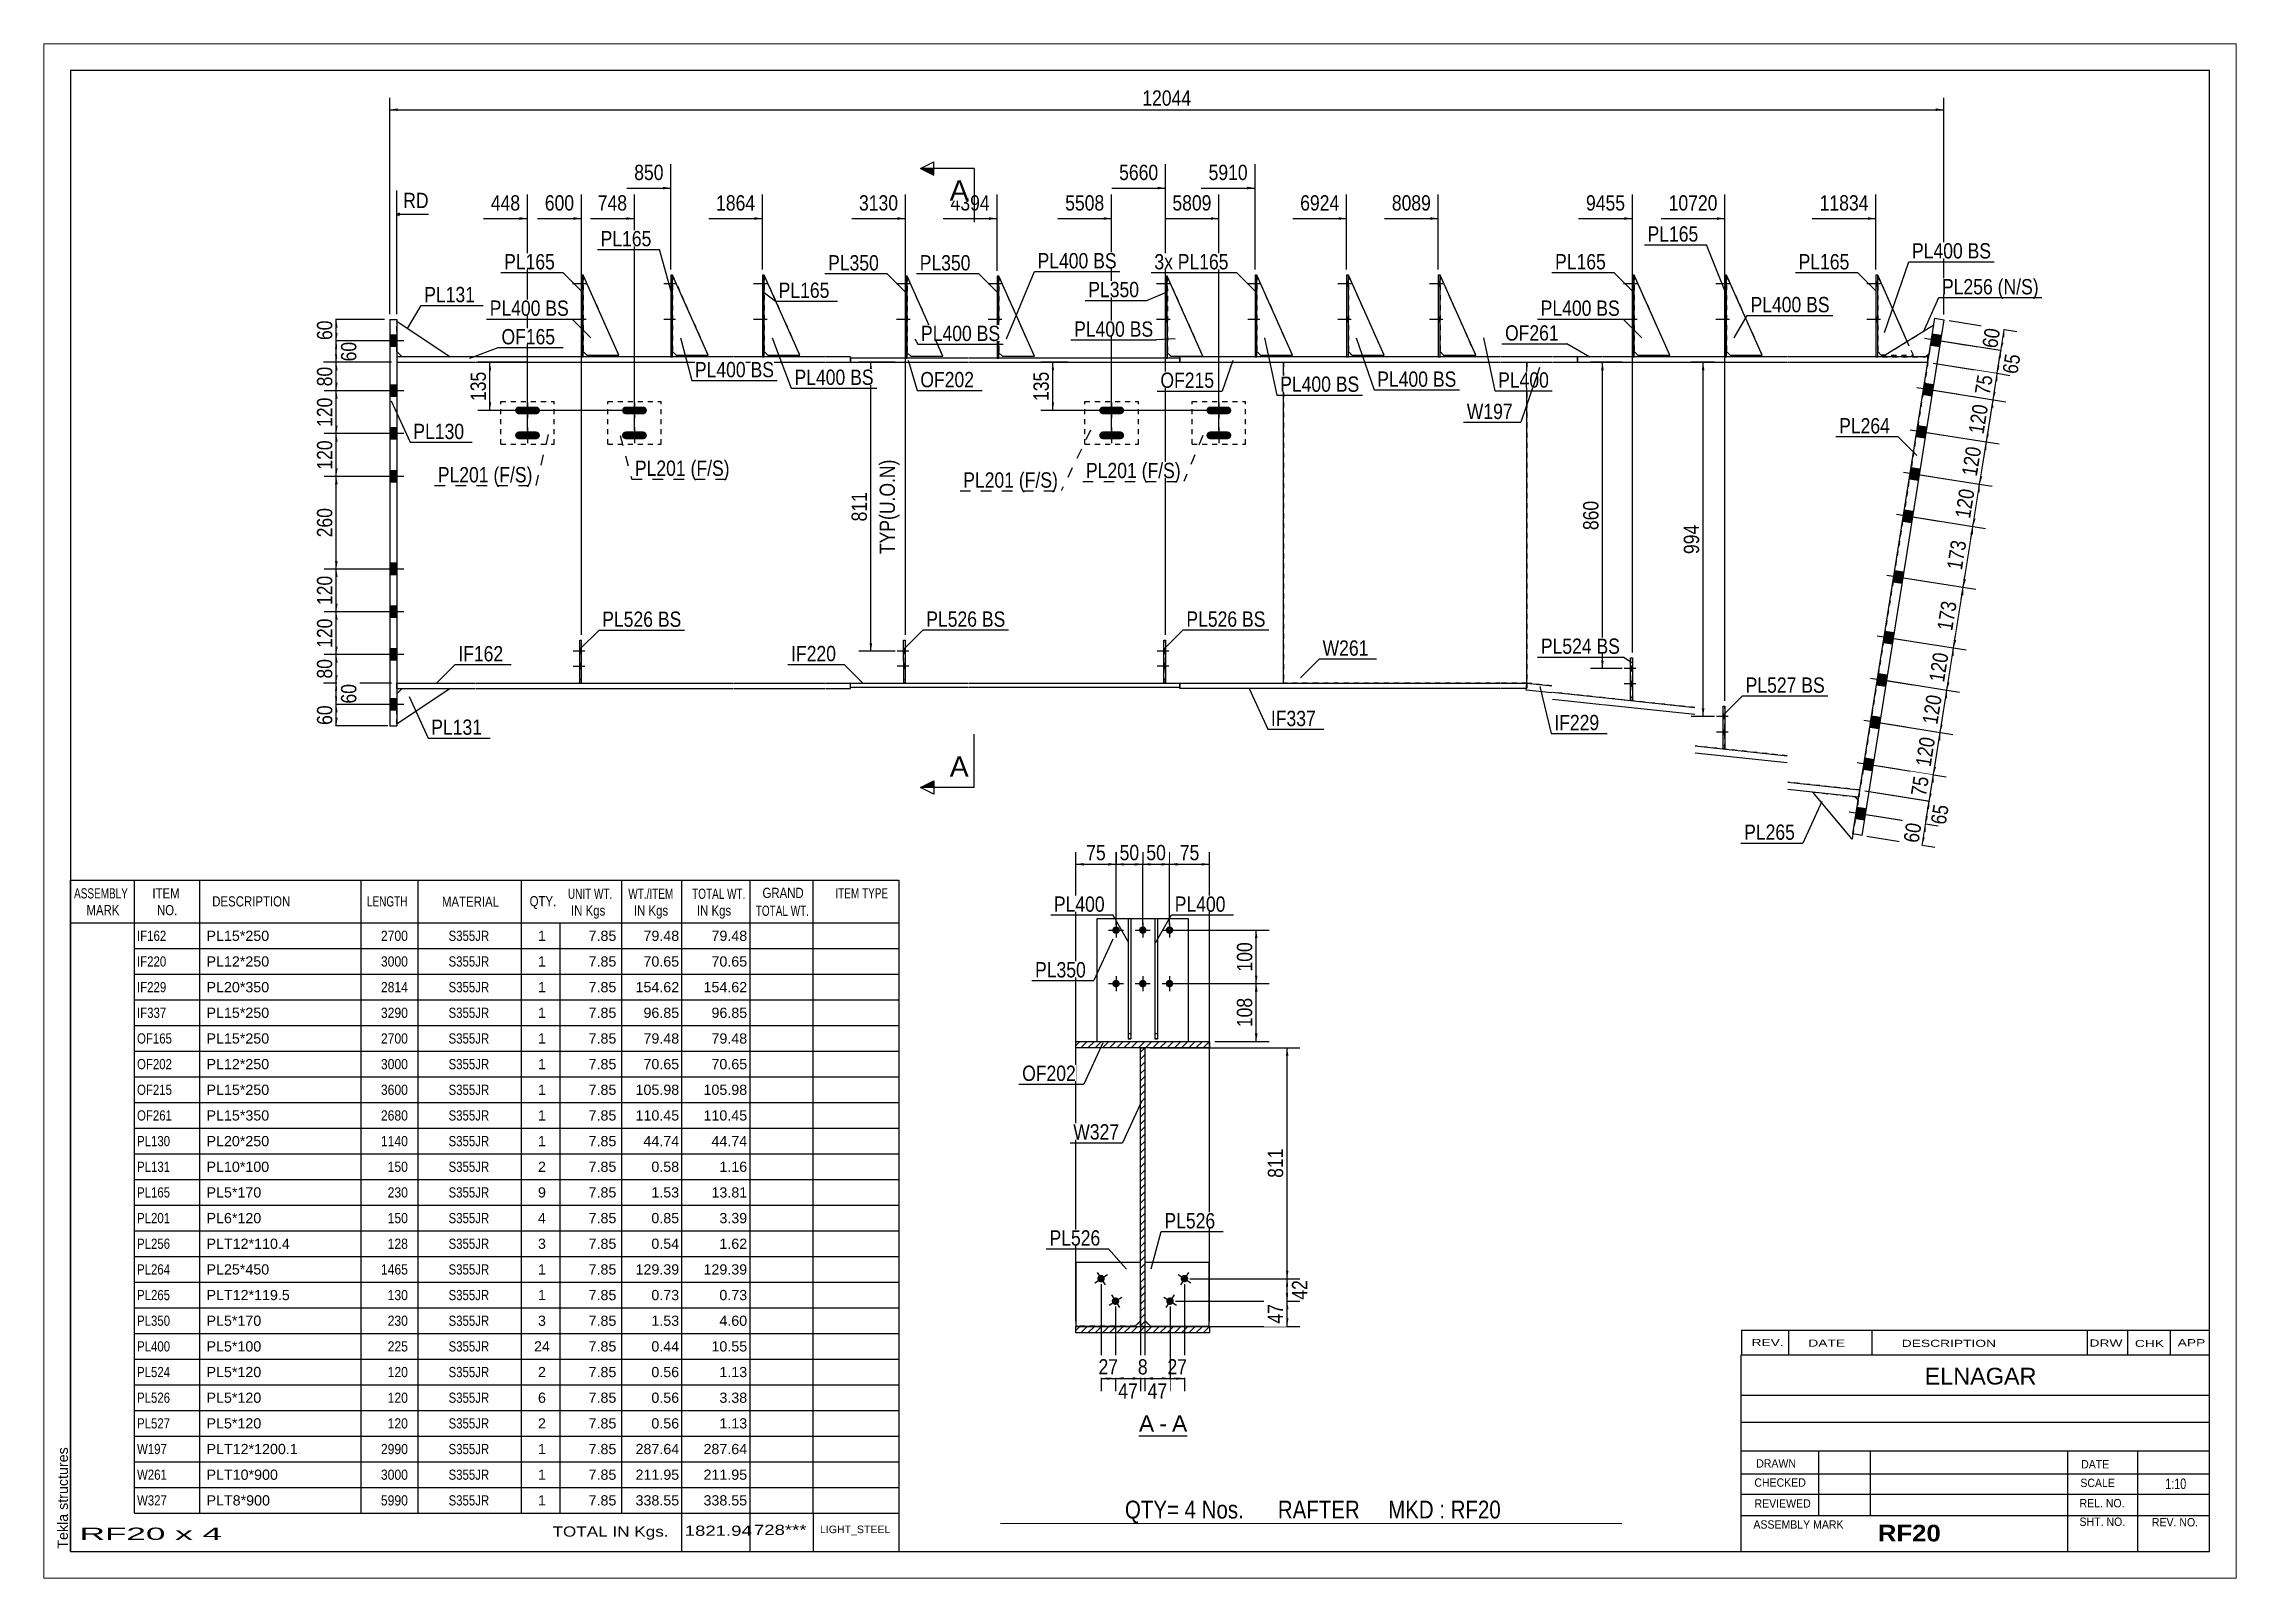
# Paper-space layout 'Layout1' of a CAD drawing. Header units: millimetres. Extents: x 0 to 410, y 0 to 287.
# The model-space entities are those that its viewports show. They can reach past a viewport. Long polylines and large blocks are cut down to what shows.
import ezdxf

# ---------------------------------------------------------------- set-up
doc = ezdxf.new("R2010")
doc.units = ezdxf.units.MM
doc.linetypes.add('DXK_LINE_DOT1', pattern=[1.8814, 0.9407, -0.9407])
doc.linetypes.add('DXK_LINE_DOT2', pattern=[3.9198, 1.9599, -1.9599])
doc.layers.add('Viewport layer', color=7, linetype='Continuous', plot=False)
doc.styles.add('Arial', font='ARIAL.TTF', dxfattribs={"height": 0.2})
doc.styles.add('Arial Bold', font='ARIALBD.TTF', dxfattribs={"height": 0.2})
doc.styles.add('Arial Narrow', font='ARIALN.TTF', dxfattribs={"height": 0.2})

# ---------------------------------------------------------------- blocks, each defined once
blk = doc.blocks.new('Unknown-627019314-13507')
at = {"color": 5, "linetype": 'Continuous'}
for p, q in [((338.98, 84.57), (-61.02, 84.57)), ((-61.02, 84.57), (-61.02, -192.43)), ((338.98, -192.43), (338.98, 84.57)), ((-61.02, -192.43), (338.98, -192.43))]:
    blk.add_line(p, q, dxfattribs=at)
at = {"color": 174, "linetype": 'Continuous', "style": 'Arial'}
blk.add_text('Tekla structures', height=1.9102, rotation=90, dxfattribs=at).set_placement((-61.52, -191.93))
blk = doc.blocks.new('Unknown-627019314-12 - 17549')
at = {"color": 7, "linetype": 'Continuous'}
blk.add_line((138.78, -170.78), (147.81, -170.78), dxfattribs=at)
at = {"color": 0, "linetype": 'Continuous'}
blk.add_wipeout([(141.63, -170.03), (141.63, -166.83), (138.78, -166.83), (138.78, -170.03)], dxfattribs=at)
blk.add_wipeout([(144.01, -170.03), (144.01, -166.83), (142.59, -166.83), (142.59, -170.03)], dxfattribs=at)
at = {"color": 96, "linetype": 'Continuous', "style": 'Arial'}
blk.add_text('A', height=3.06, dxfattribs=at).set_placement((138.78, -170.03))
at = {"color": 0, "linetype": 'Continuous'}
blk.add_wipeout([(147.81, -170.03), (147.81, -166.83), (144.97, -166.83), (144.97, -170.03)], dxfattribs=at)
at = {"color": 96, "linetype": 'Continuous', "style": 'Arial'}
for s, p in [('A', (144.97, -170.03)), ('-', (142.59, -170.03))]:
    blk.add_text(s, height=3.06, dxfattribs=at).set_placement(p)
blk = doc.blocks.new('Part-627019314-7833 - 7780')
at = {"color": 2, "linetype": 'Continuous'}
for p, q in [((34.85, 46.33), (34.51, 46.33)), ((34.51, 46.33), (34.52, 31)), ((34.85, 31), (34.85, 46.33))]:
    blk.add_line(p, q, dxfattribs=at)
at = {"color": 7, "linetype": 'DXK_LINE_DOT1'}
blk.add_line((34.52, 31), (34.85, 31), dxfattribs=at)
blk = doc.blocks.new('Part-627019314-7897 - 7780')
at = {"color": 7, "linetype": 'DXK_LINE_DOT1'}
for p, q in [((248.69, 46.33), (248.69, 32)), ((255.35, 31.33), (248.69, 46.33)), ((248.69, 32), (249.35, 31.33)), ((249.35, 31.33), (255.35, 31.33))]:
    blk.add_line(p, q, dxfattribs=at)
blk = doc.blocks.new('Part-627019314-7795 - 7780')
at = {"color": 2, "linetype": 'Continuous'}
for p, q in [((0, 31), (0, 30)), ((14.67, 31), (0, 31)), ((0, 30), (14.67, 30)), ((62.92, 31), (14.77, 31)), ((14.77, 30), (62.92, 30)), ((80.05, 31), (63.02, 31)), ((63.02, 30), (80.05, 30)), ((84.82, 31), (80.15, 31)), ((80.15, 30), (84.82, 30)), ((84.82, 30), (84.82, 31))]:
    blk.add_line(p, q, dxfattribs=at)
blk = doc.blocks.new('Part-627019314-7868 - 7780')
at = {"color": 7, "linetype": 'DXK_LINE_DOT1'}
for p, q in [((177.96, 46.33), (177.96, 32)), ((184.63, 31.33), (177.96, 46.33)), ((177.96, 32), (178.63, 31.33)), ((178.63, 31.33), (184.63, 31.33))]:
    blk.add_line(p, q, dxfattribs=at)
blk = doc.blocks.new('Part-627019314-7804 - 7780')
at = {"color": 2, "linetype": 'Continuous'}
blk.add_line((165.79, -30), (165.79, 30), dxfattribs=at)
at = {"color": 7, "linetype": 'DXK_LINE_DOT1'}
for p, q in [((165.79, 30), (172.16, 30)), ((172.26, 30), (189.3, 30)), ((189.4, 30), (206.43, 30)), ((206.53, 30), (211.34, 30)), ((211.34, 30), (211.34, -30)), ((172.16, -30), (165.79, -30)), ((189.3, -30), (172.26, -30)), ((206.43, -30), (189.4, -30)), ((211.34, -30), (206.53, -30))]:
    blk.add_line(p, q, dxfattribs=at)
blk = doc.blocks.new('Part-627019314-7860 - 7780')
at = {"color": 7, "linetype": 'DXK_LINE_DOT1'}
for p, q in [((144.09, 46.13), (144.1, 31.8)), ((150.76, 31.13), (144.09, 46.13)), ((144.1, 31.8), (144.76, 31.13)), ((144.76, 31.13), (150.76, 31.13))]:
    blk.add_line(p, q, dxfattribs=at)
blk = doc.blocks.new('Part-627019314-7796 - 7780')
at = {"color": 2, "linetype": 'Continuous'}
for p, q in [((84.82, 30.8), (84.82, 30)), ((89.49, 30.8), (84.82, 30.8)), ((84.82, 30), (89.49, 30)), ((106.78, 30.8), (89.59, 30.8)), ((89.59, 30), (106.78, 30)), ((123.91, 30.8), (106.88, 30.8)), ((106.88, 30), (123.91, 30)), ((146.46, 30.8), (124.01, 30.8)), ((124.01, 30), (146.46, 30)), ((146.46, 30), (146.46, 30.8))]:
    blk.add_line(p, q, dxfattribs=at)
blk = doc.blocks.new('Part-627019314-7799 - 7780')
at = {"color": 2, "linetype": 'Continuous'}
for p, q in [((146.46, 31), (146.46, 30)), ((172.16, 31), (146.46, 31)), ((146.46, 30), (172.16, 30)), ((189.3, 31), (172.26, 31)), ((172.26, 30), (189.3, 30)), ((206.43, 31), (189.4, 31)), ((189.4, 30), (206.43, 30)), ((216.01, 31), (206.53, 31)), ((206.53, 30), (216.01, 30)), ((220.78, 31), (216.11, 31)), ((216.11, 30), (220.78, 30))]:
    blk.add_line(p, q, dxfattribs=at)
at = {"color": 7, "linetype": 'DXK_LINE_DOT1'}
blk.add_line((220.78, 30), (220.78, 31), dxfattribs=at)
blk = doc.blocks.new('Part-627019314-7866 - 7780')
at = {"color": 7, "linetype": 'DXK_LINE_DOT1'}
for p, q in [((160.83, 46.33), (160.83, 32)), ((167.5, 31.33), (160.83, 46.33)), ((160.83, 32), (161.5, 31.33)), ((161.5, 31.33), (167.5, 31.33))]:
    blk.add_line(p, q, dxfattribs=at)
blk = doc.blocks.new('Part-627019314-7802 - 7780')
at = {"color": 2, "linetype": 'Continuous'}
for p, q in [((220.78, 31), (220.78, 30)), ((225.44, 31), (220.78, 31)), ((220.78, 30), (225.44, 30)), ((242.73, 31), (225.54, 31)), ((225.54, 30), (242.73, 30)), ((260.02, 31), (242.83, 31)), ((242.83, 30), (260.02, 30)), ((286.34, 31), (260.12, 31)), ((260.12, 30), (286.34, 30)), ((286.34, 30), (286.34, 31))]:
    blk.add_line(p, q, dxfattribs=at)
blk = doc.blocks.new('Part-627019314-7869 - 7780')
at = {"color": 2, "linetype": 'Continuous'}
for p, q in [((230.74, -33.28), (230.74, -25.28)), ((230.74, -25.28), (231.07, -25.28)), ((231.07, -25.28), (231.08, -33.28)), ((231.08, -33.28), (230.74, -33.28))]:
    blk.add_line(p, q, dxfattribs=at)
blk = doc.blocks.new('Part-627019314-7805 - 7780')
at = {"color": 2, "linetype": 'Continuous'}
for p, q in [((211.34, -30), (211.34, 30)), ((273.61, -50), (273.53, -50))]:
    blk.add_line(p, q, dxfattribs=at)
at = {"color": 7, "linetype": 'DXK_LINE_DOT1'}
for p, q in [((211.34, 30), (216.01, 30)), ((216.11, 30), (225.44, 30)), ((225.54, 30), (242.73, 30)), ((242.83, 30), (260.02, 30)), ((260.12, 30), (286.34, 30)), ((286.34, 30), (273.61, -50)), ((216.01, -30.5), (211.34, -30)), ((216.01, -30.5), (211.34, -30)), ((225.44, -32.71), (216.11, -31.71)), ((225.44, -32.72), (216.11, -31.72)), ((242.73, -34.57), (225.54, -32.73)), ((242.73, -34.57), (225.54, -32.73)), ((260.02, -43.6), (242.83, -41.76)), ((260.02, -43.61), (242.83, -41.77)), ((273.62, -49.99), (260.12, -48.54)), ((273.53, -50), (260.12, -48.56))]:
    blk.add_line(p, q, dxfattribs=at)
blk = doc.blocks.new('Part-627019314-7806 - 7780')
at = {"color": 2, "linetype": 'Continuous'}
for p, q in [((0, -31), (0, -30)), ((0, -30), (14.67, -30)), ((0, -31), (14.67, -31)), ((14.77, -30), (62.92, -30)), ((14.77, -31), (62.92, -31)), ((63.02, -30), (80.05, -30)), ((63.02, -31), (80.05, -31)), ((80.15, -30), (84.82, -30)), ((80.15, -31), (84.82, -31)), ((84.82, -31), (84.82, -30))]:
    blk.add_line(p, q, dxfattribs=at)
blk = doc.blocks.new('Part-627019314-7807 - 7780')
at = {"color": 2, "linetype": 'Continuous'}
for p, q in [((84.82, -30.8), (84.82, -30)), ((84.82, -30), (89.49, -30)), ((89.49, -30.8), (84.82, -30.8)), ((89.59, -30), (106.78, -30)), ((106.78, -30.8), (89.59, -30.8)), ((106.88, -30), (123.91, -30)), ((123.91, -30.8), (106.88, -30.8)), ((124.01, -30), (146.46, -30)), ((146.46, -30.8), (124.01, -30.8)), ((146.46, -30), (146.46, -30.8))]:
    blk.add_line(p, q, dxfattribs=at)
blk = doc.blocks.new('Part-627019314-7810 - 7780')
at = {"color": 2, "linetype": 'Continuous'}
for p, q in [((-1.33, 38), (0, 38)), ((-1.33, 38), (-1.33, -38)), ((0, 38), (0, -38)), ((-1.33, -38), (0, -38))]:
    blk.add_line(p, q, dxfattribs=at)
blk = doc.blocks.new('Part-627019314-7877 - 7780')
at = {"color": 7, "linetype": 'DXK_LINE_DOT1'}
for p, q in [((112.58, 46.13), (112.58, 31.8)), ((119.25, 31.13), (112.58, 46.13)), ((112.58, 31.8), (113.25, 31.13)), ((113.25, 31.13), (119.25, 31.13))]:
    blk.add_line(p, q, dxfattribs=at)
blk = doc.blocks.new('Part-627019314-7813 - 7780')
at = {"color": 2, "linetype": 'Continuous'}
for p, q in [((10, -31), (0, -37.67)), ((0, -32), (1, -31))]:
    blk.add_line(p, q, dxfattribs=at)
at = {"color": 7, "linetype": 'DXK_LINE_DOT1'}
for p, q in [((0, -37.67), (0, -32)), ((1, -31), (10, -31))]:
    blk.add_line(p, q, dxfattribs=at)
blk = doc.blocks.new('Part-627019314-7815 - 7780')
at = {"color": 2, "linetype": 'Continuous'}
for p, q in [((0, 37.67), (10, 31)), ((1, 31), (0, 32))]:
    blk.add_line(p, q, dxfattribs=at)
at = {"color": 7, "linetype": 'DXK_LINE_DOT1'}
for p, q in [((0, 32), (0, 37.67)), ((10, 31), (1, 31))]:
    blk.add_line(p, q, dxfattribs=at)
blk = doc.blocks.new('Part-627019314-7881 - 7780')
at = {"color": 7, "linetype": 'DXK_LINE_DOT1'}
for p, q in [((68.72, 46.33), (68.72, 32)), ((75.39, 31.33), (68.72, 46.33)), ((68.72, 32), (69.39, 31.33)), ((69.39, 31.33), (75.39, 31.33))]:
    blk.add_line(p, q, dxfattribs=at)
blk = doc.blocks.new('Part-627019314-7817 - 7780')
at = {"color": 2, "linetype": 'Continuous'}
for p, q in [((272.31, -58.23), (287.65, 38.23)), ((289.29, 37.97), (273.95, -58.5)), ((287.65, 38.23), (289.29, 37.97)), ((273.95, -58.5), (272.31, -58.23))]:
    blk.add_line(p, q, dxfattribs=at)
blk = doc.blocks.new('Part-627019314-7889 - 7780')
at = {"color": 2, "linetype": 'Continuous'}
for p, q in [((167.5, 31.33), (160.83, 46.33)), ((160.83, 32), (161.5, 31.33)), ((161.5, 31.33), (167.5, 31.33))]:
    blk.add_line(p, q, dxfattribs=at)
blk = doc.blocks.new('Part-627019314-7825 - 7780')
at = {"color": 7, "linetype": 'DXK_LINE_DOT1'}
for p, q in [((287.44, 36.93), (277.83, 31)), ((286.6, 31.66), (287.44, 36.93)), ((277.83, 31), (285.83, 31)), ((285.83, 31), (286.6, 31.66))]:
    blk.add_line(p, q, dxfattribs=at)
blk = doc.blocks.new('Part-627019314-7890 - 7780')
at = {"color": 2, "linetype": 'Continuous'}
for p, q in [((201.77, 31.33), (195.1, 46.33)), ((195.1, 32), (195.77, 31.33)), ((195.77, 31.33), (201.77, 31.33))]:
    blk.add_line(p, q, dxfattribs=at)
at = {"color": 7, "linetype": 'DXK_LINE_DOT1'}
blk.add_line((195.1, 32), (195.1, 32), dxfattribs=at)
blk = doc.blocks.new('Part-627019314-7826 - 7780')
at = {"color": 2, "linetype": 'Continuous'}
for p, q in [((272.15, -59.22), (264.79, -50.4)), ((272.74, -51.25), (273.3, -51.98)), ((272.31, -58.23), (272.15, -59.22))]:
    blk.add_line(p, q, dxfattribs=at)
at = {"color": 7, "linetype": 'DXK_LINE_DOT1'}
for p, q in [((264.79, -50.4), (272.74, -51.25)), ((264.79, -50.4), (264.79, -50.4)), ((273.3, -51.98), (272.31, -58.23))]:
    blk.add_line(p, q, dxfattribs=at)
blk = doc.blocks.new('Part-627019314-7891 - 7780')
at = {"color": 2, "linetype": 'Continuous'}
for p, q in [((184.63, 31.33), (177.96, 46.33)), ((177.96, 32), (178.63, 31.33)), ((178.63, 31.33), (184.63, 31.33))]:
    blk.add_line(p, q, dxfattribs=at)
blk = doc.blocks.new('Bolt-627019314-7956 - 7780')
at = {"linetype": 'Continuous'}
for points in [[(248.69, 44.2), (248.69, 45.13), (248.35, 45.13), (248.35, 44.2)], [(248.69, 44.2), (248.69, 45.13), (248.35, 45.13), (248.35, 44.2)], [(248.69, 44.2), (248.69, 45.13), (248.35, 45.13), (248.35, 44.2)], [(248.69, 37.53), (248.69, 38.47), (248.35, 38.47), (248.35, 37.53)], [(248.69, 37.53), (248.69, 38.47), (248.35, 38.47), (248.35, 37.53)], [(248.69, 37.53), (248.69, 38.47), (248.35, 38.47), (248.35, 37.53)]]:
    blk.add_hatch(color=3, dxfattribs=at).paths.add_polyline_path(points)
at = {"color": 3, "linetype": 'Continuous'}
for p, q in [((248.69, 45.13), (248.35, 45.13)), ((248.69, 45.13), (248.35, 45.13)), ((248.69, 45.13), (248.35, 45.13)), ((249.22, 44.67), (246.69, 44.67)), ((249.22, 44.67), (246.69, 44.67)), ((249.22, 44.67), (246.69, 44.67)), ((248.69, 44.2), (248.35, 44.2)), ((248.69, 44.2), (248.35, 44.2)), ((248.69, 44.2), (248.35, 44.2)), ((249.22, 38), (246.69, 38)), ((249.22, 38), (246.69, 38)), ((249.22, 38), (246.69, 38)), ((248.69, 38.47), (248.35, 38.47)), ((248.69, 38.47), (248.35, 38.47)), ((248.69, 38.47), (248.35, 38.47)), ((248.69, 37.53), (248.35, 37.53)), ((248.69, 37.53), (248.35, 37.53)), ((248.69, 37.53), (248.35, 37.53))]:
    blk.add_line(p, q, dxfattribs=at)
blk = doc.blocks.new('Part-627019314-7827 - 7780')
at = {"color": 2, "linetype": 'Continuous'}
for p, q in [((287.44, 36.93), (277.83, 31)), ((285.83, 31), (286.6, 31.66))]:
    blk.add_line(p, q, dxfattribs=at)
blk = doc.blocks.new('Part-627019314-7892 - 7780')
at = {"color": 2, "linetype": 'Continuous'}
for p, q in [((282.48, 33.87), (276.94, 46.33)), ((276.94, 32), (277.61, 31.33)), ((278.37, 31.33), (277.61, 31.33))]:
    blk.add_line(p, q, dxfattribs=at)
blk = doc.blocks.new('Part-627019314-7893 - 7780')
at = {"color": 2, "linetype": 'Continuous'}
for p, q in [((58.25, 31.33), (51.58, 46.33)), ((51.58, 32), (52.25, 31.33)), ((52.25, 31.33), (58.25, 31.33))]:
    blk.add_line(p, q, dxfattribs=at)
blk = doc.blocks.new('Bolt-627019314-7950 - 7780')
at = {"linetype": 'Continuous'}
for points in [[(95.12, -24.51), (95.12, -23.57), (94.79, -23.57), (94.79, -24.51)], [(95.12, -27.31), (95.12, -26.38), (94.79, -26.38), (94.79, -27.31)]]:
    blk.add_hatch(color=3, dxfattribs=at).paths.add_polyline_path(points)
at = {"color": 3, "linetype": 'Continuous'}
for p, q in [((95.75, -24.04), (93.55, -24.04)), ((95.12, -23.57), (94.79, -23.57)), ((95.12, -24.51), (94.79, -24.51)), ((95.75, -26.85), (93.55, -26.85)), ((95.12, -26.38), (94.79, -26.38)), ((95.12, -27.31), (94.79, -27.31))]:
    blk.add_line(p, q, dxfattribs=at)
blk = doc.blocks.new('Part-627019314-7829 - 7780')
at = {"color": 7, "linetype": 'DXK_LINE_DOT1'}
for p, q in [((148.73, 14.67), (148.73, 22.67)), ((148.73, 22.67), (158.73, 22.67)), ((158.73, 14.67), (158.73, 22.67)), ((148.73, 14.67), (158.73, 14.67))]:
    blk.add_line(p, q, dxfattribs=at)
blk = doc.blocks.new('Part-627019314-7894 - 7780')
at = {"color": 2, "linetype": 'Continuous'}
for p, q in [((119.25, 31.13), (112.58, 46.13)), ((112.58, 31.8), (113.25, 31.13)), ((113.25, 31.13), (119.25, 31.13))]:
    blk.add_line(p, q, dxfattribs=at)
blk = doc.blocks.new('Part-627019314-7830 - 7780')
at = {"color": 7, "linetype": 'DXK_LINE_DOT1'}
for p, q in [((128.68, 14.67), (128.68, 22.67)), ((128.68, 22.67), (138.68, 22.67)), ((138.68, 14.67), (138.68, 22.67)), ((128.68, 14.67), (138.68, 14.67))]:
    blk.add_line(p, q, dxfattribs=at)
blk = doc.blocks.new('Part-627019314-7895 - 7780')
at = {"color": 2, "linetype": 'Continuous'}
for p, q in [((75.39, 31.33), (68.72, 46.33)), ((68.72, 32), (69.39, 31.33)), ((69.39, 31.33), (75.39, 31.33))]:
    blk.add_line(p, q, dxfattribs=at)
blk = doc.blocks.new('Bolt-627019314-7944 - 7780')
at = {"linetype": 'Continuous'}
for points in [[(231.08, -27.77), (231.08, -26.84), (230.74, -26.84), (230.74, -27.77)], [(231.08, -30.62), (231.08, -29.68), (230.74, -29.68), (230.74, -30.62)]]:
    blk.add_hatch(color=3, dxfattribs=at).paths.add_polyline_path(points)
at = {"color": 3, "linetype": 'Continuous'}
for p, q in [((231.71, -27.3), (229.51, -27.3)), ((231.08, -26.84), (230.74, -26.84)), ((231.08, -27.77), (230.74, -27.77)), ((231.71, -30.15), (229.51, -30.15)), ((231.08, -29.68), (230.74, -29.68)), ((231.08, -30.62), (230.74, -30.62))]:
    blk.add_line(p, q, dxfattribs=at)
blk = doc.blocks.new('Part-627019314-7831 - 7780')
at = {"color": 7, "linetype": 'DXK_LINE_DOT1'}
for p, q in [((39.43, 14.67), (39.43, 22.67)), ((39.43, 22.67), (49.43, 22.67)), ((49.43, 14.67), (49.43, 22.67)), ((39.43, 14.67), (49.43, 14.67))]:
    blk.add_line(p, q, dxfattribs=at)
blk = doc.blocks.new('Part-627019314-7832 - 7780')
at = {"color": 7, "linetype": 'DXK_LINE_DOT1'}
for p, q in [((19.43, 14.67), (19.43, 22.67)), ((19.43, 22.67), (29.43, 22.67)), ((29.43, 14.67), (29.43, 22.67)), ((19.43, 14.67), (29.43, 14.67))]:
    blk.add_line(p, q, dxfattribs=at)
blk = doc.blocks.new('Part-627019314-7834 - 7780')
at = {"color": 2, "linetype": 'Continuous'}
for p, q in [((144.09, 46.13), (143.76, 46.13)), ((143.76, 46.13), (143.76, 30.8)), ((144.1, 30.8), (144.09, 46.13))]:
    blk.add_line(p, q, dxfattribs=at)
at = {"color": 7, "linetype": 'DXK_LINE_DOT1'}
blk.add_line((143.76, 30.8), (144.1, 30.8), dxfattribs=at)
blk = doc.blocks.new('Part-627019314-7835 - 7780')
at = {"color": 2, "linetype": 'Continuous'}
for p, q in [((276.94, 46.33), (276.61, 46.33)), ((276.61, 46.33), (276.61, 31)), ((276.94, 31), (276.94, 46.33))]:
    blk.add_line(p, q, dxfattribs=at)
at = {"color": 7, "linetype": 'DXK_LINE_DOT1'}
blk.add_line((276.61, 31), (276.94, 31), dxfattribs=at)
blk = doc.blocks.new('Part-627019314-7836 - 7780')
at = {"color": 2, "linetype": 'Continuous'}
for p, q in [((231.4, 46.33), (231.06, 46.33)), ((231.06, 46.33), (231.07, 31)), ((231.4, 31), (231.4, 46.33))]:
    blk.add_line(p, q, dxfattribs=at)
at = {"color": 7, "linetype": 'DXK_LINE_DOT1'}
blk.add_line((231.07, 31), (231.4, 31), dxfattribs=at)
blk = doc.blocks.new('Part-627019314-7837 - 7780')
at = {"color": 7, "linetype": 'DXK_LINE_DOT1'}
for p, q in [((34.85, 46.33), (34.85, 32)), ((41.52, 31.33), (34.85, 46.33)), ((34.85, 32), (35.52, 31.33)), ((35.52, 31.33), (41.52, 31.33))]:
    blk.add_line(p, q, dxfattribs=at)
blk = doc.blocks.new('Part-627019314-7838 - 7780')
at = {"color": 7, "linetype": 'DXK_LINE_DOT1'}
for p, q in [((34.19, -30), (34.19, -22)), ((34.19, -22), (34.53, -22)), ((34.53, -30), (34.53, -22)), ((34.19, -29.33), (34.53, -29.33)), ((34.53, -30), (34.19, -30))]:
    blk.add_line(p, q, dxfattribs=at)
blk = doc.blocks.new('Part-627019314-7841 - 7780')
at = {"color": 2, "linetype": 'Continuous'}
for p, q in [((146.46, -31), (146.46, -30)), ((146.46, -30), (172.16, -30)), ((172.16, -31), (146.46, -31)), ((172.26, -30), (189.3, -30)), ((189.3, -31), (172.26, -31)), ((189.4, -30), (206.43, -30)), ((206.43, -31), (189.4, -31)), ((206.53, -30), (211.34, -30)), ((211.23, -31), (206.53, -31))]:
    blk.add_line(p, q, dxfattribs=at)
at = {"color": 7, "linetype": 'DXK_LINE_DOT1'}
for p, q in [((211.34, -31), (211.23, -31)), ((211.34, -30), (211.34, -31))]:
    blk.add_line(p, q, dxfattribs=at)
blk = doc.blocks.new('Part-627019314-7844 - 7780')
at = {"color": 2, "linetype": 'Continuous'}
for p, q in [((68.72, 46.33), (68.38, 46.33)), ((68.38, 46.33), (68.39, 31)), ((68.72, 31), (68.72, 46.33))]:
    blk.add_line(p, q, dxfattribs=at)
at = {"color": 7, "linetype": 'DXK_LINE_DOT1'}
blk.add_line((68.39, 31), (68.72, 31), dxfattribs=at)
blk = doc.blocks.new('Part-627019314-7845 - 7780')
at = {"color": 2, "linetype": 'Continuous'}
for p, q in [((95.44, 46.13), (95.11, 46.13)), ((95.11, 46.13), (95.11, 30.8)), ((95.44, 30.8), (95.44, 46.13))]:
    blk.add_line(p, q, dxfattribs=at)
at = {"color": 7, "linetype": 'DXK_LINE_DOT1'}
blk.add_line((95.11, 30.8), (95.44, 30.8), dxfattribs=at)
blk = doc.blocks.new('Part-627019314-7846 - 7780')
at = {"color": 2, "linetype": 'Continuous'}
for p, q in [((112.58, 46.13), (112.24, 46.13)), ((112.24, 46.13), (112.25, 30.8)), ((112.58, 30.8), (112.58, 46.13))]:
    blk.add_line(p, q, dxfattribs=at)
at = {"color": 7, "linetype": 'DXK_LINE_DOT1'}
blk.add_line((112.25, 30.8), (112.58, 30.8), dxfattribs=at)
blk = doc.blocks.new('Part-627019314-7847 - 7780')
at = {"color": 2, "linetype": 'Continuous'}
for p, q in [((177.96, 46.33), (177.63, 46.33)), ((177.63, 46.33), (177.63, 31)), ((177.96, 31), (177.96, 46.33))]:
    blk.add_line(p, q, dxfattribs=at)
at = {"color": 7, "linetype": 'DXK_LINE_DOT1'}
blk.add_line((177.63, 31), (177.96, 31), dxfattribs=at)
blk = doc.blocks.new('Part-627019314-7848 - 7780')
at = {"color": 2, "linetype": 'Continuous'}
for p, q in [((195.1, 46.33), (194.76, 46.33)), ((194.76, 46.33), (194.77, 31)), ((195.1, 31), (195.1, 46.33))]:
    blk.add_line(p, q, dxfattribs=at)
at = {"color": 7, "linetype": 'DXK_LINE_DOT1'}
blk.add_line((194.77, 31), (195.1, 31), dxfattribs=at)
blk = doc.blocks.new('Part-627019314-7849 - 7780')
at = {"color": 2, "linetype": 'Continuous'}
for p, q in [((211.2, -31.33), (211.34, -30)), ((216.01, -31.84), (211.2, -31.33)), ((211.34, -30), (216.01, -30.5)), ((216.11, -31.72), (225.44, -32.72)), ((225.54, -32.73), (242.73, -34.57)), ((225.44, -34.06), (216.11, -33.06)), ((242.73, -35.91), (225.54, -34.07)), ((242.83, -41.77), (260.02, -43.61)), ((260.02, -44.95), (242.83, -43.11)), ((260.12, -48.56), (273.53, -50)), ((273.39, -51.32), (260.12, -49.9)), ((273.53, -50), (273.39, -51.32))]:
    blk.add_line(p, q, dxfattribs=at)
blk = doc.blocks.new('Part-627019314-7852 - 7780')
at = {"color": 7, "linetype": 'DXK_LINE_DOT1'}
for p, q in [((95.44, 46.13), (95.44, 31.8)), ((102.11, 31.13), (95.44, 46.13)), ((95.44, 31.8), (96.11, 31.13)), ((96.11, 31.13), (102.11, 31.13))]:
    blk.add_line(p, q, dxfattribs=at)
blk = doc.blocks.new('Part-627019314-7853 - 7780')
at = {"color": 7, "linetype": 'DXK_LINE_DOT1'}
for p, q in [((94.79, -29.98), (94.78, -21.98)), ((94.78, -21.98), (95.12, -21.98)), ((95.12, -29.98), (95.12, -21.98)), ((94.79, -29.31), (95.12, -29.31)), ((95.12, -29.98), (94.79, -29.98))]:
    blk.add_line(p, q, dxfattribs=at)
blk = doc.blocks.new('Part-627019314-7856 - 7780')
at = {"color": 7, "linetype": 'DXK_LINE_DOT1'}
for p, q in [((231.4, 46.33), (231.4, 32)), ((238.07, 31.33), (231.4, 46.33)), ((231.4, 32), (232.07, 31.33)), ((232.07, 31.33), (238.07, 31.33))]:
    blk.add_line(p, q, dxfattribs=at)
blk = doc.blocks.new('Part-627019314-7857 - 7780')
at = {"color": 7, "linetype": 'DXK_LINE_DOT1'}
for p, q in [((230.74, -33.28), (230.74, -25.28)), ((230.74, -25.28), (231.07, -25.28)), ((231.08, -33.28), (231.07, -25.28)), ((230.74, -32.62), (231.08, -32.62)), ((231.08, -33.28), (230.74, -33.28))]:
    blk.add_line(p, q, dxfattribs=at)
blk = doc.blocks.new('Part-627019314-7861 - 7780')
at = {"color": 7, "linetype": 'DXK_LINE_DOT1'}
for p, q in [((143.44, -29.98), (143.44, -21.98)), ((143.44, -21.98), (143.77, -21.98)), ((143.77, -29.98), (143.77, -21.98)), ((143.44, -29.31), (143.77, -29.31)), ((143.77, -29.98), (143.44, -29.98))]:
    blk.add_line(p, q, dxfattribs=at)
blk = doc.blocks.new('Part-627019314-7864 - 7780')
at = {"color": 2, "linetype": 'Continuous'}
for p, q in [((51.58, 46.33), (51.25, 46.33)), ((51.25, 46.33), (51.25, 31)), ((51.58, 31), (51.58, 46.33))]:
    blk.add_line(p, q, dxfattribs=at)
at = {"color": 7, "linetype": 'DXK_LINE_DOT1'}
blk.add_line((51.25, 31), (51.58, 31), dxfattribs=at)
blk = doc.blocks.new('Part-627019314-7865 - 7780')
at = {"color": 2, "linetype": 'Continuous'}
for p, q in [((160.83, 46.33), (160.49, 46.33)), ((160.49, 46.33), (160.5, 31)), ((160.83, 31), (160.83, 46.33))]:
    blk.add_line(p, q, dxfattribs=at)
at = {"color": 7, "linetype": 'DXK_LINE_DOT1'}
blk.add_line((160.5, 31), (160.83, 31), dxfattribs=at)
blk = doc.blocks.new('Part-627019314-7867 - 7780')
at = {"color": 7, "linetype": 'DXK_LINE_DOT1'}
for p, q in [((195.1, 46.33), (195.1, 32)), ((201.77, 31.33), (195.1, 46.33)), ((195.1, 32), (195.77, 31.33)), ((195.77, 31.33), (201.77, 31.33))]:
    blk.add_line(p, q, dxfattribs=at)
blk = doc.blocks.new('Part-627019314-7872 - 7780')
at = {"color": 7, "linetype": 'DXK_LINE_DOT1'}
for p, q in [((276.94, 46.33), (276.94, 32)), ((283.61, 31.33), (276.94, 46.33)), ((276.94, 32), (277.61, 31.33)), ((277.61, 31.33), (283.61, 31.33))]:
    blk.add_line(p, q, dxfattribs=at)
blk = doc.blocks.new('Part-627019314-7873 - 7780')
at = {"color": 2, "linetype": 'Continuous'}
for p, q in [((143.44, -29.98), (143.44, -21.98)), ((143.44, -21.98), (143.77, -21.98)), ((143.77, -21.98), (143.77, -29.98)), ((143.77, -29.98), (143.44, -29.98))]:
    blk.add_line(p, q, dxfattribs=at)
blk = doc.blocks.new('Part-627019314-7876 - 7780')
at = {"color": 7, "linetype": 'DXK_LINE_DOT1'}
for p, q in [((51.58, 46.33), (51.58, 32)), ((58.25, 31.33), (51.58, 46.33)), ((51.58, 32), (52.25, 31.33)), ((52.25, 31.33), (58.25, 31.33))]:
    blk.add_line(p, q, dxfattribs=at)
blk = doc.blocks.new('Part-627019314-7878 - 7780')
at = {"color": 2, "linetype": 'Continuous'}
for p, q in [((94.79, -29.98), (94.78, -21.98)), ((94.78, -21.98), (95.12, -21.98)), ((95.12, -29.98), (95.12, -21.98)), ((95.12, -29.98), (94.79, -29.98))]:
    blk.add_line(p, q, dxfattribs=at)
blk = doc.blocks.new('Part-627019314-7882 - 7780')
at = {"color": 2, "linetype": 'Continuous'}
for p, q in [((34.19, -30), (34.19, -22)), ((34.19, -22), (34.53, -22)), ((34.53, -30), (34.53, -22))]:
    blk.add_line(p, q, dxfattribs=at)
blk = doc.blocks.new('Part-627019314-7885 - 7780')
at = {"color": 2, "linetype": 'Continuous'}
for p, q in [((41.52, 31.33), (34.85, 46.33)), ((34.85, 32), (35.52, 31.33)), ((35.52, 31.33), (41.52, 31.33))]:
    blk.add_line(p, q, dxfattribs=at)
blk = doc.blocks.new('Part-627019314-7886 - 7780')
at = {"color": 2, "linetype": 'Continuous'}
for p, q in [((102.11, 31.13), (95.44, 46.13)), ((95.44, 31.8), (96.11, 31.13)), ((96.11, 31.13), (102.11, 31.13))]:
    blk.add_line(p, q, dxfattribs=at)
blk = doc.blocks.new('Part-627019314-7887 - 7780')
at = {"color": 2, "linetype": 'Continuous'}
for p, q in [((238.07, 31.33), (231.4, 46.33)), ((231.4, 32), (232.07, 31.33)), ((232.07, 31.33), (238.07, 31.33))]:
    blk.add_line(p, q, dxfattribs=at)
blk = doc.blocks.new('Part-627019314-7888 - 7780')
at = {"color": 2, "linetype": 'Continuous'}
for p, q in [((150.76, 31.13), (144.09, 46.13)), ((144.1, 31.8), (144.76, 31.13)), ((144.76, 31.13), (150.76, 31.13))]:
    blk.add_line(p, q, dxfattribs=at)
blk = doc.blocks.new('Part-627019314-7896 - 7780')
at = {"color": 2, "linetype": 'Continuous'}
for p, q in [((248.69, 46.33), (248.35, 46.33)), ((248.35, 46.33), (248.35, 31)), ((248.69, 31), (248.69, 46.33))]:
    blk.add_line(p, q, dxfattribs=at)
at = {"color": 7, "linetype": 'DXK_LINE_DOT1'}
blk.add_line((248.35, 31), (248.69, 31), dxfattribs=at)
blk = doc.blocks.new('Part-627019314-7898 - 7780')
at = {"color": 7, "linetype": 'DXK_LINE_DOT1'}
for p, q in [((248.03, -42.32), (248.03, -34.32)), ((248.03, -34.32), (248.37, -34.32)), ((248.37, -42.32), (248.37, -34.32)), ((248.03, -41.66), (248.37, -41.66)), ((248.37, -42.32), (248.03, -42.32))]:
    blk.add_line(p, q, dxfattribs=at)
blk = doc.blocks.new('Part-627019314-7901 - 7780')
at = {"color": 2, "linetype": 'Continuous'}
for p, q in [((248.03, -42.32), (248.03, -34.32)), ((248.03, -34.32), (248.37, -34.32)), ((248.37, -34.32), (248.37, -42.32)), ((248.37, -42.32), (248.03, -42.32))]:
    blk.add_line(p, q, dxfattribs=at)
blk = doc.blocks.new('Part-627019314-7904 - 7780')
at = {"color": 2, "linetype": 'Continuous'}
for p, q in [((255.35, 31.33), (248.69, 46.33)), ((248.69, 32), (249.35, 31.33)), ((249.35, 31.33), (255.35, 31.33))]:
    blk.add_line(p, q, dxfattribs=at)
blk = doc.blocks.new('Part-627019314-7905 - 7780')
at = {"color": 7, "linetype": 'DXK_LINE_DOT1'}
for p, q in [((0, 30), (0, -30)), ((0, 30), (14.67, 30)), ((14.77, 30), (62.92, 30)), ((63.02, 30), (80.05, 30)), ((80.15, 30), (89.49, 30)), ((89.59, 30), (106.78, 30)), ((106.88, 30), (123.91, 30)), ((124.01, 30), (165.79, 30)), ((165.79, 30), (165.79, -30)), ((0, -30), (14.67, -30)), ((14.77, -30), (62.92, -30)), ((63.02, -30), (80.05, -30)), ((80.15, -30), (89.49, -30)), ((89.59, -30), (106.78, -30)), ((106.88, -30), (123.91, -30)), ((124.01, -30), (165.79, -30))]:
    blk.add_line(p, q, dxfattribs=at)
blk = doc.blocks.new('Bolt-627019314-7906 - 7780')
at = {"linetype": 'Continuous'}
for points in [[(-1.33, 35.07), (-1.33, 32.93), (0, 32.93), (0, 35.07)], [(-1.33, 35.07), (-1.33, 32.93), (0, 32.93), (0, 35.07)], [(-1.33, 25.73), (-1.33, 23.6), (0, 23.6), (0, 25.73)], [(-1.33, 25.73), (-1.33, 23.6), (0, 23.6), (0, 25.73)], [(-1.33, 17.73), (-1.33, 15.6), (0, 15.6), (0, 17.73)], [(-1.33, 17.73), (-1.33, 15.6), (0, 15.6), (0, 17.73)], [(-1.33, 9.73), (-1.33, 7.6), (0, 7.6), (0, 9.73)], [(-1.33, 9.73), (-1.33, 7.6), (0, 7.6), (0, 9.73)], [(-1.33, -7.6), (-1.33, -9.73), (0, -9.73), (0, -7.6)], [(-1.33, -7.6), (-1.33, -9.73), (0, -9.73), (0, -7.6)], [(-1.33, -15.6), (-1.33, -17.73), (0, -17.73), (0, -15.6)], [(-1.33, -15.6), (-1.33, -17.73), (0, -17.73), (0, -15.6)], [(-1.33, -23.6), (-1.33, -25.73), (0, -25.73), (0, -23.6)], [(-1.33, -23.6), (-1.33, -25.73), (0, -25.73), (0, -23.6)], [(-1.33, -32.93), (-1.33, -35.07), (0, -35.07), (0, -32.93)], [(-1.33, -32.93), (-1.33, -35.07), (0, -35.07), (0, -32.93)]]:
    blk.add_hatch(color=3, dxfattribs=at).paths.add_polyline_path(points)
at = {"color": 3, "linetype": 'Continuous'}
for p, q in [((1.32, 34), (-6.67, 34)), ((1.32, 34), (-6.67, 34)), ((0, 35.07), (-1.33, 35.07)), ((0, 35.07), (-1.33, 35.07)), ((0, 32.93), (-1.33, 32.93)), ((0, 32.93), (-1.33, 32.93)), ((1.32, 24.67), (-6.67, 24.67)), ((1.32, 24.67), (-6.67, 24.67)), ((0, 25.73), (-1.33, 25.73)), ((0, 25.73), (-1.33, 25.73)), ((0, 23.6), (-1.33, 23.6)), ((0, 23.6), (-1.33, 23.6)), ((1.32, 16.67), (-6.67, 16.67)), ((1.32, 16.67), (-6.67, 16.67)), ((0, 17.73), (-1.33, 17.73)), ((0, 17.73), (-1.33, 17.73)), ((0, 15.6), (-1.33, 15.6)), ((0, 15.6), (-1.33, 15.6)), ((1.32, 8.67), (-6.67, 8.67)), ((1.32, 8.67), (-6.67, 8.67)), ((0, 9.73), (-1.33, 9.73)), ((0, 9.73), (-1.33, 9.73)), ((0, 7.6), (-1.33, 7.6)), ((0, 7.6), (-1.33, 7.6)), ((0, -7.6), (-1.33, -7.6)), ((0, -7.6), (-1.33, -7.6)), ((1.32, -8.67), (-6.67, -8.67)), ((1.32, -8.67), (-6.67, -8.67)), ((0, -9.73), (-1.33, -9.73)), ((0, -9.73), (-1.33, -9.73)), ((0, -15.6), (-1.33, -15.6)), ((0, -15.6), (-1.33, -15.6)), ((1.32, -16.67), (-6.67, -16.67)), ((1.32, -16.67), (-6.67, -16.67)), ((0, -17.73), (-1.33, -17.73)), ((0, -17.73), (-1.33, -17.73)), ((0, -23.6), (-1.33, -23.6)), ((0, -23.6), (-1.33, -23.6)), ((1.32, -24.67), (-6.67, -24.67)), ((1.32, -24.67), (-6.67, -24.67)), ((0, -25.73), (-1.33, -25.73)), ((0, -25.73), (-1.33, -25.73)), ((1.32, -34), (-6.67, -34)), ((1.32, -34), (-6.67, -34)), ((0, -32.93), (-1.33, -32.93)), ((0, -32.93), (-1.33, -32.93)), ((0, -35.07), (-1.33, -35.07)), ((0, -35.07), (-1.33, -35.07))]:
    blk.add_line(p, q, dxfattribs=at)
blk = doc.blocks.new('Bolt-627019314-7909 - 7780')
at = {"linetype": 'Continuous'}
for points in [[(287.18, 35.33), (286.85, 33.23), (288.5, 32.96), (288.83, 35.07)], [(287.18, 35.33), (286.85, 33.23), (288.5, 32.96), (288.83, 35.07)], [(287.18, 35.33), (286.85, 33.23), (288.5, 32.96), (288.83, 35.07)], [(287.18, 35.33), (286.85, 33.23), (288.5, 32.96), (288.83, 35.07)], [(285.72, 26.12), (285.38, 24.01), (287.03, 23.75), (287.36, 25.85)], [(285.72, 26.12), (285.38, 24.01), (287.03, 23.75), (287.36, 25.85)], [(285.72, 26.12), (285.38, 24.01), (287.03, 23.75), (287.36, 25.85)], [(285.72, 26.12), (285.38, 24.01), (287.03, 23.75), (287.36, 25.85)], [(284.46, 18.21), (284.13, 16.11), (285.77, 15.85), (286.11, 17.95)], [(284.46, 18.21), (284.13, 16.11), (285.77, 15.85), (286.11, 17.95)], [(284.46, 18.21), (284.13, 16.11), (285.77, 15.85), (286.11, 17.95)], [(284.46, 18.21), (284.13, 16.11), (285.77, 15.85), (286.11, 17.95)], [(283.21, 10.31), (282.87, 8.21), (284.52, 7.95), (284.85, 10.05)], [(283.21, 10.31), (282.87, 8.21), (284.52, 7.95), (284.85, 10.05)], [(283.21, 10.31), (282.87, 8.21), (284.52, 7.95), (284.85, 10.05)], [(283.21, 10.31), (282.87, 8.21), (284.52, 7.95), (284.85, 10.05)], [(281.95, 2.41), (281.61, 0.31), (283.26, 0.04), (283.6, 2.15)], [(281.95, 2.41), (281.61, 0.31), (283.26, 0.04), (283.6, 2.15)], [(281.95, 2.41), (281.61, 0.31), (283.26, 0.04), (283.6, 2.15)], [(281.95, 2.41), (281.61, 0.31), (283.26, 0.04), (283.6, 2.15)], [(280.14, -8.95), (279.81, -11.06), (281.45, -11.32), (281.79, -9.21)], [(280.14, -8.95), (279.81, -11.06), (281.45, -11.32), (281.79, -9.21)], [(280.14, -8.95), (279.81, -11.06), (281.45, -11.32), (281.79, -9.21)], [(280.14, -8.95), (279.81, -11.06), (281.45, -11.32), (281.79, -9.21)], [(278.34, -20.31), (278, -22.42), (279.65, -22.68), (279.98, -20.57)], [(278.34, -20.31), (278, -22.42), (279.65, -22.68), (279.98, -20.57)], [(278.34, -20.31), (278, -22.42), (279.65, -22.68), (279.98, -20.57)], [(278.34, -20.31), (278, -22.42), (279.65, -22.68), (279.98, -20.57)], [(277.08, -28.21), (276.74, -30.32), (278.39, -30.58), (278.73, -28.47)], [(277.08, -28.21), (276.74, -30.32), (278.39, -30.58), (278.73, -28.47)], [(277.08, -28.21), (276.74, -30.32), (278.39, -30.58), (278.73, -28.47)], [(277.08, -28.21), (276.74, -30.32), (278.39, -30.58), (278.73, -28.47)], [(275.82, -36.11), (275.49, -38.22), (277.13, -38.48), (277.47, -36.37)], [(275.82, -36.11), (275.49, -38.22), (277.13, -38.48), (277.47, -36.37)], [(275.82, -36.11), (275.49, -38.22), (277.13, -38.48), (277.47, -36.37)], [(275.82, -36.11), (275.49, -38.22), (277.13, -38.48), (277.47, -36.37)], [(274.57, -44.01), (274.23, -46.12), (275.88, -46.38), (276.21, -44.27)], [(274.57, -44.01), (274.23, -46.12), (275.88, -46.38), (276.21, -44.27)], [(274.57, -44.01), (274.23, -46.12), (275.88, -46.38), (276.21, -44.27)], [(274.57, -44.01), (274.23, -46.12), (275.88, -46.38), (276.21, -44.27)], [(273.1, -53.23), (272.77, -55.34), (274.41, -55.6), (274.75, -53.49)], [(273.1, -53.23), (272.77, -55.34), (274.41, -55.6), (274.75, -53.49)], [(273.1, -53.23), (272.77, -55.34), (274.41, -55.6), (274.75, -53.49)], [(273.1, -53.23), (272.77, -55.34), (274.41, -55.6), (274.75, -53.49)]]:
    blk.add_hatch(color=3, dxfattribs=at).paths.add_polyline_path(points)
at = {"color": 3, "linetype": 'Continuous'}
for p, q in [((285.72, 34.49), (293.6, 33.23)), ((285.72, 34.49), (293.6, 33.23)), ((285.72, 34.49), (293.6, 33.23)), ((285.72, 34.49), (293.6, 33.23)), ((286.85, 33.23), (288.5, 32.96)), ((286.85, 33.23), (288.5, 32.96)), ((286.85, 33.23), (288.5, 32.96)), ((286.85, 33.23), (288.5, 32.96)), ((287.18, 35.33), (288.83, 35.07)), ((287.18, 35.33), (288.83, 35.07)), ((287.18, 35.33), (288.83, 35.07)), ((287.18, 35.33), (288.83, 35.07)), ((284.25, 25.27), (292.14, 24.02)), ((284.25, 25.27), (292.14, 24.02)), ((284.25, 25.27), (292.14, 24.02)), ((284.25, 25.27), (292.14, 24.02)), ((285.72, 26.12), (287.36, 25.85)), ((285.72, 26.12), (287.36, 25.85)), ((285.72, 26.12), (287.36, 25.85)), ((285.72, 26.12), (287.36, 25.85)), ((285.38, 24.01), (287.03, 23.75)), ((285.38, 24.01), (287.03, 23.75)), ((285.38, 24.01), (287.03, 23.75)), ((285.38, 24.01), (287.03, 23.75)), ((282.99, 17.37), (290.88, 16.11)), ((282.99, 17.37), (290.88, 16.11)), ((282.99, 17.37), (290.88, 16.11)), ((282.99, 17.37), (290.88, 16.11)), ((284.46, 18.21), (286.11, 17.95)), ((284.46, 18.21), (286.11, 17.95)), ((284.46, 18.21), (286.11, 17.95)), ((284.46, 18.21), (286.11, 17.95)), ((284.13, 16.11), (285.77, 15.85)), ((284.13, 16.11), (285.77, 15.85)), ((284.13, 16.11), (285.77, 15.85)), ((284.13, 16.11), (285.77, 15.85)), ((281.74, 9.47), (289.62, 8.21)), ((281.74, 9.47), (289.62, 8.21)), ((281.74, 9.47), (289.62, 8.21)), ((281.74, 9.47), (289.62, 8.21)), ((282.87, 8.21), (284.52, 7.95)), ((282.87, 8.21), (284.52, 7.95)), ((282.87, 8.21), (284.52, 7.95)), ((282.87, 8.21), (284.52, 7.95)), ((283.21, 10.31), (284.85, 10.05)), ((283.21, 10.31), (284.85, 10.05)), ((283.21, 10.31), (284.85, 10.05)), ((283.21, 10.31), (284.85, 10.05)), ((280.48, 1.57), (288.37, 0.31)), ((280.48, 1.57), (288.37, 0.31)), ((280.48, 1.57), (288.37, 0.31)), ((280.48, 1.57), (288.37, 0.31)), ((281.61, 0.31), (283.26, 0.04)), ((281.61, 0.31), (283.26, 0.04)), ((281.61, 0.31), (283.26, 0.04)), ((281.61, 0.31), (283.26, 0.04)), ((281.95, 2.41), (283.6, 2.15)), ((281.95, 2.41), (283.6, 2.15)), ((281.95, 2.41), (283.6, 2.15)), ((281.95, 2.41), (283.6, 2.15)), ((278.68, -9.8), (286.56, -11.05)), ((278.68, -9.8), (286.56, -11.05)), ((278.68, -9.8), (286.56, -11.05)), ((278.68, -9.8), (286.56, -11.05)), ((279.81, -11.06), (281.45, -11.32)), ((279.81, -11.06), (281.45, -11.32)), ((279.81, -11.06), (281.45, -11.32)), ((279.81, -11.06), (281.45, -11.32)), ((280.14, -8.95), (281.79, -9.21)), ((280.14, -8.95), (281.79, -9.21)), ((280.14, -8.95), (281.79, -9.21)), ((280.14, -8.95), (281.79, -9.21)), ((278.34, -20.31), (279.98, -20.57)), ((278.34, -20.31), (279.98, -20.57)), ((278.34, -20.31), (279.98, -20.57)), ((278.34, -20.31), (279.98, -20.57)), ((276.87, -21.16), (284.75, -22.41)), ((276.87, -21.16), (284.75, -22.41)), ((276.87, -21.16), (284.75, -22.41)), ((276.87, -21.16), (284.75, -22.41)), ((278, -22.42), (279.65, -22.68)), ((278, -22.42), (279.65, -22.68)), ((278, -22.42), (279.65, -22.68)), ((278, -22.42), (279.65, -22.68)), ((277.08, -28.21), (278.73, -28.47)), ((277.08, -28.21), (278.73, -28.47)), ((277.08, -28.21), (278.73, -28.47)), ((277.08, -28.21), (278.73, -28.47)), ((275.61, -29.06), (283.5, -30.31)), ((275.61, -29.06), (283.5, -30.31)), ((275.61, -29.06), (283.5, -30.31)), ((275.61, -29.06), (283.5, -30.31)), ((276.74, -30.32), (278.39, -30.58)), ((276.74, -30.32), (278.39, -30.58)), ((276.74, -30.32), (278.39, -30.58)), ((276.74, -30.32), (278.39, -30.58)), ((275.82, -36.11), (277.47, -36.37)), ((275.82, -36.11), (277.47, -36.37)), ((275.82, -36.11), (277.47, -36.37)), ((275.82, -36.11), (277.47, -36.37)), ((274.36, -36.96), (282.24, -38.21)), ((274.36, -36.96), (282.24, -38.21)), ((274.36, -36.96), (282.24, -38.21)), ((274.36, -36.96), (282.24, -38.21)), ((275.49, -38.22), (277.13, -38.48)), ((275.49, -38.22), (277.13, -38.48)), ((275.49, -38.22), (277.13, -38.48)), ((275.49, -38.22), (277.13, -38.48)), ((273.1, -44.86), (280.98, -46.11)), ((273.1, -44.86), (280.98, -46.11)), ((273.1, -44.86), (280.98, -46.11)), ((273.1, -44.86), (280.98, -46.11)), ((274.57, -44.01), (276.21, -44.27)), ((274.57, -44.01), (276.21, -44.27)), ((274.57, -44.01), (276.21, -44.27)), ((274.57, -44.01), (276.21, -44.27)), ((274.23, -46.12), (275.88, -46.38)), ((274.23, -46.12), (275.88, -46.38)), ((274.23, -46.12), (275.88, -46.38)), ((274.23, -46.12), (275.88, -46.38)), ((273.1, -53.23), (274.75, -53.49)), ((273.1, -53.23), (274.75, -53.49)), ((273.1, -53.23), (274.75, -53.49)), ((273.1, -53.23), (274.75, -53.49)), ((271.63, -54.08), (279.52, -55.33)), ((271.63, -54.08), (279.52, -55.33)), ((271.63, -54.08), (279.52, -55.33)), ((271.63, -54.08), (279.52, -55.33)), ((272.77, -55.34), (274.41, -55.6)), ((272.77, -55.34), (274.41, -55.6)), ((272.77, -55.34), (274.41, -55.6)), ((272.77, -55.34), (274.41, -55.6))]:
    blk.add_line(p, q, dxfattribs=at)
blk = doc.blocks.new('Bolt-627019314-7917 - 7780')
at = {"linetype": 'Continuous'}
for points in [[(156.01, 20.72), (156.06, 21), (156.01, 21.28), (155.85, 21.52), (155.61, 21.68), (155.33, 21.73), (152.13, 21.73), (151.85, 21.68), (151.61, 21.52), (151.45, 21.28), (151.4, 21), (151.45, 20.72), (151.61, 20.48), (151.85, 20.32), (152.13, 20.27), (155.33, 20.27), (155.61, 20.32), (155.85, 20.48)], [(156.01, 16.05), (156.06, 16.33), (156.01, 16.61), (155.85, 16.85), (155.61, 17.01), (155.33, 17.07), (152.13, 17.07), (151.85, 17.01), (151.61, 16.85), (151.45, 16.61), (151.4, 16.33), (151.45, 16.05), (151.61, 15.82), (151.85, 15.66), (152.13, 15.6), (155.33, 15.6), (155.61, 15.66), (155.85, 15.82)]]:
    blk.add_hatch(color=3, dxfattribs=at).paths.add_polyline_path(points)
at = {"color": 3, "linetype": 'Continuous'}
for p, q in [((152.26, 21), (155.2, 21)), ((153.73, 22.47), (153.73, 19.53)), ((153.73, 17.8), (153.73, 14.87)), ((152.26, 16.33), (155.2, 16.33))]:
    blk.add_line(p, q, dxfattribs=at)
blk = doc.blocks.new('Bolt-627019314-7918 - 7780')
at = {"linetype": 'Continuous'}
for points in [[(135.96, 20.72), (136.01, 21), (135.96, 21.28), (135.8, 21.52), (135.56, 21.68), (135.28, 21.73), (132.08, 21.73), (131.8, 21.68), (131.56, 21.52), (131.4, 21.28), (131.35, 21), (131.4, 20.72), (131.56, 20.48), (131.8, 20.32), (132.08, 20.27), (135.28, 20.27), (135.56, 20.32), (135.8, 20.48)], [(135.96, 16.05), (136.01, 16.33), (135.96, 16.61), (135.8, 16.85), (135.56, 17.01), (135.28, 17.07), (132.08, 17.07), (131.8, 17.01), (131.56, 16.85), (131.4, 16.61), (131.35, 16.33), (131.4, 16.05), (131.56, 15.82), (131.8, 15.66), (132.08, 15.6), (135.28, 15.6), (135.56, 15.66), (135.8, 15.82)]]:
    blk.add_hatch(color=3, dxfattribs=at).paths.add_polyline_path(points)
at = {"color": 3, "linetype": 'Continuous'}
for p, q in [((132.21, 21), (135.15, 21)), ((133.68, 22.47), (133.68, 19.53)), ((133.68, 17.8), (133.68, 14.87)), ((132.21, 16.33), (135.15, 16.33))]:
    blk.add_line(p, q, dxfattribs=at)
blk = doc.blocks.new('Bolt-627019314-7919 - 7780')
at = {"linetype": 'Continuous'}
for points in [[(46.71, 20.72), (46.77, 21), (46.71, 21.28), (46.55, 21.52), (46.31, 21.68), (46.03, 21.73), (42.83, 21.73), (42.55, 21.68), (42.32, 21.52), (42.16, 21.28), (42.1, 21), (42.16, 20.72), (42.32, 20.48), (42.55, 20.32), (42.83, 20.27), (46.03, 20.27), (46.31, 20.32), (46.55, 20.48)], [(46.71, 16.05), (46.77, 16.33), (46.71, 16.61), (46.55, 16.85), (46.31, 17.01), (46.03, 17.07), (42.83, 17.07), (42.55, 17.01), (42.32, 16.85), (42.16, 16.61), (42.1, 16.33), (42.16, 16.05), (42.32, 15.82), (42.55, 15.66), (42.83, 15.6), (46.03, 15.6), (46.31, 15.66), (46.55, 15.82)]]:
    blk.add_hatch(color=3, dxfattribs=at).paths.add_polyline_path(points)
at = {"color": 3, "linetype": 'Continuous'}
for p, q in [((42.97, 21), (45.9, 21)), ((44.43, 22.47), (44.43, 19.53)), ((44.43, 17.8), (44.43, 14.87)), ((42.97, 16.33), (45.9, 16.33))]:
    blk.add_line(p, q, dxfattribs=at)
blk = doc.blocks.new('Bolt-627019314-7920 - 7780')
at = {"linetype": 'Continuous'}
for points in [[(26.71, 20.72), (26.77, 21), (26.71, 21.28), (26.55, 21.52), (26.31, 21.68), (26.03, 21.73), (22.83, 21.73), (22.55, 21.68), (22.32, 21.52), (22.16, 21.28), (22.1, 21), (22.16, 20.72), (22.32, 20.48), (22.55, 20.32), (22.83, 20.27), (26.03, 20.27), (26.31, 20.32), (26.55, 20.48)], [(26.71, 16.05), (26.77, 16.33), (26.71, 16.61), (26.55, 16.85), (26.31, 17.01), (26.03, 17.07), (22.83, 17.07), (22.55, 17.01), (22.32, 16.85), (22.16, 16.61), (22.1, 16.33), (22.16, 16.05), (22.32, 15.82), (22.55, 15.66), (22.83, 15.6), (26.03, 15.6), (26.31, 15.66), (26.55, 15.82)]]:
    blk.add_hatch(color=3, dxfattribs=at).paths.add_polyline_path(points)
at = {"color": 3, "linetype": 'Continuous'}
for p, q in [((22.97, 21), (25.9, 21)), ((24.43, 22.47), (24.43, 19.53)), ((24.43, 17.8), (24.43, 14.87)), ((22.97, 16.33), (25.9, 16.33))]:
    blk.add_line(p, q, dxfattribs=at)
blk = doc.blocks.new('Bolt-627019314-7921 - 7780')
at = {"linetype": 'Continuous'}
for points in [[(34.85, 44.2), (34.85, 45.13), (34.51, 45.13), (34.51, 44.2)], [(34.85, 44.2), (34.85, 45.13), (34.51, 45.13), (34.51, 44.2)], [(34.85, 44.2), (34.85, 45.13), (34.51, 45.13), (34.51, 44.2)], [(34.85, 37.53), (34.85, 38.47), (34.52, 38.47), (34.52, 37.53)], [(34.85, 37.53), (34.85, 38.47), (34.52, 38.47), (34.52, 37.53)], [(34.85, 37.53), (34.85, 38.47), (34.52, 38.47), (34.52, 37.53)]]:
    blk.add_hatch(color=3, dxfattribs=at).paths.add_polyline_path(points)
at = {"color": 3, "linetype": 'Continuous'}
for p, q in [((34.85, 45.13), (34.51, 45.13)), ((34.85, 45.13), (34.51, 45.13)), ((34.85, 45.13), (34.51, 45.13)), ((35.38, 44.67), (32.85, 44.67)), ((35.38, 44.67), (32.85, 44.67)), ((35.38, 44.67), (32.85, 44.67)), ((34.85, 44.2), (34.51, 44.2)), ((34.85, 44.2), (34.51, 44.2)), ((34.85, 44.2), (34.51, 44.2)), ((35.38, 38), (32.85, 38)), ((35.38, 38), (32.85, 38)), ((35.38, 38), (32.85, 38)), ((34.85, 38.47), (34.52, 38.47)), ((34.85, 38.47), (34.52, 38.47)), ((34.85, 38.47), (34.52, 38.47)), ((34.85, 37.53), (34.52, 37.53)), ((34.85, 37.53), (34.52, 37.53)), ((34.85, 37.53), (34.52, 37.53))]:
    blk.add_line(p, q, dxfattribs=at)
blk = doc.blocks.new('Bolt-627019314-7922 - 7780')
at = {"linetype": 'Continuous'}
for points in [[(144.09, 44.2), (144.09, 45.13), (143.76, 45.13), (143.76, 44.2)], [(144.09, 44.2), (144.09, 45.13), (143.76, 45.13), (143.76, 44.2)], [(144.09, 44.2), (144.09, 45.13), (143.76, 45.13), (143.76, 44.2)], [(144.09, 37.53), (144.09, 38.47), (143.76, 38.47), (143.76, 37.53)], [(144.09, 37.53), (144.09, 38.47), (143.76, 38.47), (143.76, 37.53)], [(144.09, 37.53), (144.09, 38.47), (143.76, 38.47), (143.76, 37.53)]]:
    blk.add_hatch(color=3, dxfattribs=at).paths.add_polyline_path(points)
at = {"color": 3, "linetype": 'Continuous'}
for p, q in [((144.09, 45.13), (143.76, 45.13)), ((144.09, 45.13), (143.76, 45.13)), ((144.09, 45.13), (143.76, 45.13)), ((144.63, 44.67), (142.09, 44.67)), ((144.63, 44.67), (142.09, 44.67)), ((144.63, 44.67), (142.09, 44.67)), ((144.09, 44.2), (143.76, 44.2)), ((144.09, 44.2), (143.76, 44.2)), ((144.09, 44.2), (143.76, 44.2)), ((144.63, 38), (142.09, 38)), ((144.63, 38), (142.09, 38)), ((144.63, 38), (142.09, 38)), ((144.09, 38.47), (143.76, 38.47)), ((144.09, 38.47), (143.76, 38.47)), ((144.09, 38.47), (143.76, 38.47)), ((144.09, 37.53), (143.76, 37.53)), ((144.09, 37.53), (143.76, 37.53)), ((144.09, 37.53), (143.76, 37.53))]:
    blk.add_line(p, q, dxfattribs=at)
blk = doc.blocks.new('Bolt-627019314-7923 - 7780')
at = {"linetype": 'Continuous'}
for points in [[(276.94, 44.2), (276.94, 45.13), (276.61, 45.13), (276.61, 44.2)], [(276.94, 44.2), (276.94, 45.13), (276.61, 45.13), (276.61, 44.2)], [(276.94, 44.2), (276.94, 45.13), (276.61, 45.13), (276.61, 44.2)], [(276.94, 37.53), (276.94, 38.47), (276.61, 38.47), (276.61, 37.53)], [(276.94, 37.53), (276.94, 38.47), (276.61, 38.47), (276.61, 37.53)], [(276.94, 37.53), (276.94, 38.47), (276.61, 38.47), (276.61, 37.53)]]:
    blk.add_hatch(color=3, dxfattribs=at).paths.add_polyline_path(points)
at = {"color": 3, "linetype": 'Continuous'}
for p, q in [((276.94, 45.13), (276.61, 45.13)), ((276.94, 45.13), (276.61, 45.13)), ((276.94, 45.13), (276.61, 45.13)), ((277.47, 44.67), (274.94, 44.67)), ((277.47, 44.67), (274.94, 44.67)), ((277.47, 44.67), (274.94, 44.67)), ((276.94, 44.2), (276.61, 44.2)), ((276.94, 44.2), (276.61, 44.2)), ((276.94, 44.2), (276.61, 44.2)), ((277.47, 38), (274.94, 38)), ((277.47, 38), (274.94, 38)), ((277.47, 38), (274.94, 38)), ((276.94, 38.47), (276.61, 38.47)), ((276.94, 38.47), (276.61, 38.47)), ((276.94, 38.47), (276.61, 38.47)), ((276.94, 37.53), (276.61, 37.53)), ((276.94, 37.53), (276.61, 37.53)), ((276.94, 37.53), (276.61, 37.53))]:
    blk.add_line(p, q, dxfattribs=at)
blk = doc.blocks.new('Bolt-627019314-7924 - 7780')
at = {"linetype": 'Continuous'}
for points in [[(231.4, 44.2), (231.4, 45.13), (231.06, 45.13), (231.06, 44.2)], [(231.4, 44.2), (231.4, 45.13), (231.06, 45.13), (231.06, 44.2)], [(231.4, 44.2), (231.4, 45.13), (231.06, 45.13), (231.06, 44.2)], [(231.4, 37.53), (231.4, 38.47), (231.06, 38.47), (231.06, 37.53)], [(231.4, 37.53), (231.4, 38.47), (231.06, 38.47), (231.06, 37.53)], [(231.4, 37.53), (231.4, 38.47), (231.06, 38.47), (231.06, 37.53)]]:
    blk.add_hatch(color=3, dxfattribs=at).paths.add_polyline_path(points)
at = {"color": 3, "linetype": 'Continuous'}
for p, q in [((231.4, 45.13), (231.06, 45.13)), ((231.4, 45.13), (231.06, 45.13)), ((231.4, 45.13), (231.06, 45.13)), ((231.93, 44.67), (229.4, 44.67)), ((231.93, 44.67), (229.4, 44.67)), ((231.93, 44.67), (229.4, 44.67)), ((231.4, 44.2), (231.06, 44.2)), ((231.4, 44.2), (231.06, 44.2)), ((231.4, 44.2), (231.06, 44.2)), ((231.93, 38), (229.4, 38)), ((231.93, 38), (229.4, 38)), ((231.93, 38), (229.4, 38)), ((231.4, 38.47), (231.06, 38.47)), ((231.4, 38.47), (231.06, 38.47)), ((231.4, 38.47), (231.06, 38.47)), ((231.4, 37.53), (231.06, 37.53)), ((231.4, 37.53), (231.06, 37.53)), ((231.4, 37.53), (231.06, 37.53))]:
    blk.add_line(p, q, dxfattribs=at)
blk = doc.blocks.new('Bolt-627019314-7925 - 7780')
at = {"color": 3, "linetype": 'DXK_LINE_DOT2'}
for p, q in [((35.16, -24.06), (32.96, -24.06)), ((34.53, -23.59), (34.19, -23.59)), ((34.53, -24.53), (34.19, -24.53)), ((35.16, -26.87), (32.96, -26.87)), ((34.53, -26.4), (34.19, -26.4)), ((34.53, -27.33), (34.19, -27.33))]:
    blk.add_line(p, q, dxfattribs=at)
blk = doc.blocks.new('Bolt-627019314-7928 - 7780')
at = {"linetype": 'Continuous'}
for points in [[(68.72, 44.2), (68.72, 45.13), (68.38, 45.13), (68.38, 44.2)], [(68.72, 44.2), (68.72, 45.13), (68.38, 45.13), (68.38, 44.2)], [(68.72, 44.2), (68.72, 45.13), (68.38, 45.13), (68.38, 44.2)], [(68.72, 37.53), (68.72, 38.47), (68.38, 38.47), (68.38, 37.53)], [(68.72, 37.53), (68.72, 38.47), (68.38, 38.47), (68.38, 37.53)], [(68.72, 37.53), (68.72, 38.47), (68.38, 38.47), (68.38, 37.53)]]:
    blk.add_hatch(color=3, dxfattribs=at).paths.add_polyline_path(points)
at = {"color": 3, "linetype": 'Continuous'}
for p, q in [((68.72, 45.13), (68.38, 45.13)), ((68.72, 45.13), (68.38, 45.13)), ((68.72, 45.13), (68.38, 45.13)), ((69.25, 44.67), (66.72, 44.67)), ((69.25, 44.67), (66.72, 44.67)), ((69.25, 44.67), (66.72, 44.67)), ((68.72, 44.2), (68.38, 44.2)), ((68.72, 44.2), (68.38, 44.2)), ((68.72, 44.2), (68.38, 44.2)), ((69.25, 38), (66.72, 38)), ((69.25, 38), (66.72, 38)), ((69.25, 38), (66.72, 38)), ((68.72, 38.47), (68.38, 38.47)), ((68.72, 38.47), (68.38, 38.47)), ((68.72, 38.47), (68.38, 38.47)), ((68.72, 37.53), (68.38, 37.53)), ((68.72, 37.53), (68.38, 37.53)), ((68.72, 37.53), (68.38, 37.53))]:
    blk.add_line(p, q, dxfattribs=at)
blk = doc.blocks.new('Bolt-627019314-7929 - 7780')
at = {"linetype": 'Continuous'}
for points in [[(95.44, 44.2), (95.44, 45.13), (95.11, 45.13), (95.11, 44.2)], [(95.44, 44.2), (95.44, 45.13), (95.11, 45.13), (95.11, 44.2)], [(95.44, 44.2), (95.44, 45.13), (95.11, 45.13), (95.11, 44.2)], [(95.44, 37.53), (95.44, 38.47), (95.11, 38.47), (95.11, 37.53)], [(95.44, 37.53), (95.44, 38.47), (95.11, 38.47), (95.11, 37.53)], [(95.44, 37.53), (95.44, 38.47), (95.11, 38.47), (95.11, 37.53)]]:
    blk.add_hatch(color=3, dxfattribs=at).paths.add_polyline_path(points)
at = {"color": 3, "linetype": 'Continuous'}
for p, q in [((95.44, 45.13), (95.11, 45.13)), ((95.44, 45.13), (95.11, 45.13)), ((95.44, 45.13), (95.11, 45.13)), ((95.97, 44.67), (93.44, 44.67)), ((95.97, 44.67), (93.44, 44.67)), ((95.97, 44.67), (93.44, 44.67)), ((95.44, 44.2), (95.11, 44.2)), ((95.44, 44.2), (95.11, 44.2)), ((95.44, 44.2), (95.11, 44.2)), ((95.98, 38), (93.44, 38)), ((95.98, 38), (93.44, 38)), ((95.98, 38), (93.44, 38)), ((95.44, 38.47), (95.11, 38.47)), ((95.44, 38.47), (95.11, 38.47)), ((95.44, 38.47), (95.11, 38.47)), ((95.44, 37.53), (95.11, 37.53)), ((95.44, 37.53), (95.11, 37.53)), ((95.44, 37.53), (95.11, 37.53))]:
    blk.add_line(p, q, dxfattribs=at)
blk = doc.blocks.new('Bolt-627019314-7930 - 7780')
at = {"linetype": 'Continuous'}
for points in [[(112.58, 44.2), (112.58, 45.13), (112.24, 45.13), (112.24, 44.2)], [(112.58, 44.2), (112.58, 45.13), (112.24, 45.13), (112.24, 44.2)], [(112.58, 44.2), (112.58, 45.13), (112.24, 45.13), (112.24, 44.2)], [(112.58, 37.53), (112.58, 38.47), (112.24, 38.47), (112.24, 37.53)], [(112.58, 37.53), (112.58, 38.47), (112.24, 38.47), (112.24, 37.53)], [(112.58, 37.53), (112.58, 38.47), (112.24, 38.47), (112.24, 37.53)]]:
    blk.add_hatch(color=3, dxfattribs=at).paths.add_polyline_path(points)
at = {"color": 3, "linetype": 'Continuous'}
for p, q in [((112.58, 45.13), (112.24, 45.13)), ((112.58, 45.13), (112.24, 45.13)), ((112.58, 45.13), (112.24, 45.13)), ((113.11, 44.67), (110.58, 44.67)), ((113.11, 44.67), (110.58, 44.67)), ((113.11, 44.67), (110.58, 44.67)), ((112.58, 44.2), (112.24, 44.2)), ((112.58, 44.2), (112.24, 44.2)), ((112.58, 44.2), (112.24, 44.2)), ((113.11, 38), (110.58, 38)), ((113.11, 38), (110.58, 38)), ((113.11, 38), (110.58, 38)), ((112.58, 38.47), (112.24, 38.47)), ((112.58, 38.47), (112.24, 38.47)), ((112.58, 38.47), (112.24, 38.47)), ((112.58, 37.53), (112.24, 37.53)), ((112.58, 37.53), (112.24, 37.53)), ((112.58, 37.53), (112.24, 37.53))]:
    blk.add_line(p, q, dxfattribs=at)
blk = doc.blocks.new('Bolt-627019314-7931 - 7780')
at = {"linetype": 'Continuous'}
for points in [[(177.96, 44.2), (177.96, 45.13), (177.63, 45.13), (177.63, 44.2)], [(177.96, 44.2), (177.96, 45.13), (177.63, 45.13), (177.63, 44.2)], [(177.96, 44.2), (177.96, 45.13), (177.63, 45.13), (177.63, 44.2)], [(177.96, 37.53), (177.96, 38.47), (177.63, 38.47), (177.63, 37.53)], [(177.96, 37.53), (177.96, 38.47), (177.63, 38.47), (177.63, 37.53)], [(177.96, 37.53), (177.96, 38.47), (177.63, 38.47), (177.63, 37.53)]]:
    blk.add_hatch(color=3, dxfattribs=at).paths.add_polyline_path(points)
at = {"color": 3, "linetype": 'Continuous'}
for p, q in [((177.96, 45.13), (177.63, 45.13)), ((177.96, 45.13), (177.63, 45.13)), ((177.96, 45.13), (177.63, 45.13)), ((178.5, 44.67), (175.96, 44.67)), ((178.5, 44.67), (175.96, 44.67)), ((178.5, 44.67), (175.96, 44.67)), ((177.96, 44.2), (177.63, 44.2)), ((177.96, 44.2), (177.63, 44.2)), ((177.96, 44.2), (177.63, 44.2)), ((178.5, 38), (175.96, 38)), ((178.5, 38), (175.96, 38)), ((178.5, 38), (175.96, 38)), ((177.96, 38.47), (177.63, 38.47)), ((177.96, 38.47), (177.63, 38.47)), ((177.96, 38.47), (177.63, 38.47)), ((177.96, 37.53), (177.63, 37.53)), ((177.96, 37.53), (177.63, 37.53)), ((177.96, 37.53), (177.63, 37.53))]:
    blk.add_line(p, q, dxfattribs=at)
blk = doc.blocks.new('Bolt-627019314-7932 - 7780')
at = {"linetype": 'Continuous'}
for points in [[(195.1, 44.2), (195.1, 45.13), (194.76, 45.13), (194.76, 44.2)], [(195.1, 44.2), (195.1, 45.13), (194.76, 45.13), (194.76, 44.2)], [(195.1, 44.2), (195.1, 45.13), (194.76, 45.13), (194.76, 44.2)], [(195.1, 37.53), (195.1, 38.47), (194.77, 38.47), (194.77, 37.53)], [(195.1, 37.53), (195.1, 38.47), (194.77, 38.47), (194.77, 37.53)], [(195.1, 37.53), (195.1, 38.47), (194.77, 38.47), (194.77, 37.53)]]:
    blk.add_hatch(color=3, dxfattribs=at).paths.add_polyline_path(points)
at = {"color": 3, "linetype": 'Continuous'}
for p, q in [((195.1, 45.13), (194.76, 45.13)), ((195.1, 45.13), (194.76, 45.13)), ((195.1, 45.13), (194.76, 45.13)), ((195.63, 44.67), (193.1, 44.67)), ((195.63, 44.67), (193.1, 44.67)), ((195.63, 44.67), (193.1, 44.67)), ((195.1, 44.2), (194.76, 44.2)), ((195.1, 44.2), (194.76, 44.2)), ((195.1, 44.2), (194.76, 44.2)), ((195.63, 38), (193.1, 38)), ((195.63, 38), (193.1, 38)), ((195.63, 38), (193.1, 38)), ((195.1, 38.47), (194.77, 38.47)), ((195.1, 38.47), (194.77, 38.47)), ((195.1, 38.47), (194.77, 38.47)), ((195.1, 37.53), (194.77, 37.53)), ((195.1, 37.53), (194.77, 37.53)), ((195.1, 37.53), (194.77, 37.53))]:
    blk.add_line(p, q, dxfattribs=at)
blk = doc.blocks.new('Bolt-627019314-7933 - 7780')
at = {"color": 3, "linetype": 'DXK_LINE_DOT2'}
for p, q in [((95.75, -24.04), (93.55, -24.04)), ((95.12, -23.57), (94.79, -23.57)), ((95.12, -24.51), (94.79, -24.51)), ((95.75, -26.85), (93.55, -26.85)), ((95.12, -26.38), (94.79, -26.38)), ((95.12, -27.31), (94.79, -27.31))]:
    blk.add_line(p, q, dxfattribs=at)
blk = doc.blocks.new('Bolt-627019314-7936 - 7780')
at = {"color": 3, "linetype": 'DXK_LINE_DOT2'}
for p, q in [((231.71, -27.3), (229.51, -27.3)), ((231.08, -26.84), (230.74, -26.84)), ((231.08, -27.77), (230.74, -27.77)), ((231.71, -30.15), (229.51, -30.15)), ((231.08, -29.68), (230.74, -29.68)), ((231.08, -30.62), (230.74, -30.62))]:
    blk.add_line(p, q, dxfattribs=at)
blk = doc.blocks.new('Bolt-627019314-7939 - 7780')
at = {"color": 3, "linetype": 'DXK_LINE_DOT2'}
for p, q in [((144.4, -24.04), (142.2, -24.04)), ((143.77, -23.57), (143.44, -23.57)), ((143.77, -24.51), (143.44, -24.51)), ((144.4, -26.85), (142.2, -26.85)), ((143.77, -26.38), (143.44, -26.38)), ((143.77, -27.31), (143.44, -27.31))]:
    blk.add_line(p, q, dxfattribs=at)
blk = doc.blocks.new('Bolt-627019314-7942 - 7780')
at = {"linetype": 'Continuous'}
for points in [[(51.58, 44.2), (51.58, 45.13), (51.25, 45.13), (51.25, 44.2)], [(51.58, 44.2), (51.58, 45.13), (51.25, 45.13), (51.25, 44.2)], [(51.58, 44.2), (51.58, 45.13), (51.25, 45.13), (51.25, 44.2)], [(51.58, 37.53), (51.58, 38.47), (51.25, 38.47), (51.25, 37.53)], [(51.58, 37.53), (51.58, 38.47), (51.25, 38.47), (51.25, 37.53)], [(51.58, 37.53), (51.58, 38.47), (51.25, 38.47), (51.25, 37.53)]]:
    blk.add_hatch(color=3, dxfattribs=at).paths.add_polyline_path(points)
at = {"color": 3, "linetype": 'Continuous'}
for p, q in [((51.58, 45.13), (51.25, 45.13)), ((51.58, 45.13), (51.25, 45.13)), ((51.58, 45.13), (51.25, 45.13)), ((52.11, 44.67), (49.91, 44.67)), ((52.11, 44.67), (49.91, 44.67)), ((52.11, 44.67), (49.91, 44.67)), ((51.58, 44.2), (51.25, 44.2)), ((51.58, 44.2), (51.25, 44.2)), ((51.58, 44.2), (51.25, 44.2)), ((52.12, 38), (49.92, 38)), ((52.12, 38), (49.92, 38)), ((52.12, 38), (49.92, 38)), ((51.58, 38.47), (51.25, 38.47)), ((51.58, 38.47), (51.25, 38.47)), ((51.58, 38.47), (51.25, 38.47)), ((51.58, 37.53), (51.25, 37.53)), ((51.58, 37.53), (51.25, 37.53)), ((51.58, 37.53), (51.25, 37.53))]:
    blk.add_line(p, q, dxfattribs=at)
blk = doc.blocks.new('Bolt-627019314-7943 - 7780')
at = {"linetype": 'Continuous'}
for points in [[(160.83, 44.2), (160.83, 45.13), (160.49, 45.13), (160.49, 44.2)], [(160.83, 44.2), (160.83, 45.13), (160.49, 45.13), (160.49, 44.2)], [(160.83, 44.2), (160.83, 45.13), (160.49, 45.13), (160.49, 44.2)], [(160.83, 37.53), (160.83, 38.47), (160.49, 38.47), (160.49, 37.53)], [(160.83, 37.53), (160.83, 38.47), (160.49, 38.47), (160.49, 37.53)], [(160.83, 37.53), (160.83, 38.47), (160.49, 38.47), (160.49, 37.53)]]:
    blk.add_hatch(color=3, dxfattribs=at).paths.add_polyline_path(points)
at = {"color": 3, "linetype": 'Continuous'}
for p, q in [((160.83, 45.13), (160.49, 45.13)), ((160.83, 45.13), (160.49, 45.13)), ((160.83, 45.13), (160.49, 45.13)), ((161.36, 44.67), (159.16, 44.67)), ((161.36, 44.67), (159.16, 44.67)), ((161.36, 44.67), (159.16, 44.67)), ((160.83, 44.2), (160.49, 44.2)), ((160.83, 44.2), (160.49, 44.2)), ((160.83, 44.2), (160.49, 44.2)), ((161.36, 38), (159.16, 38)), ((161.36, 38), (159.16, 38)), ((161.36, 38), (159.16, 38)), ((160.83, 38.47), (160.49, 38.47)), ((160.83, 38.47), (160.49, 38.47)), ((160.83, 38.47), (160.49, 38.47)), ((160.83, 37.53), (160.49, 37.53)), ((160.83, 37.53), (160.49, 37.53)), ((160.83, 37.53), (160.49, 37.53))]:
    blk.add_line(p, q, dxfattribs=at)
blk = doc.blocks.new('Bolt-627019314-7947 - 7780')
at = {"linetype": 'Continuous'}
for points in [[(143.77, -24.51), (143.77, -23.57), (143.44, -23.57), (143.44, -24.51)], [(143.77, -27.31), (143.77, -26.38), (143.44, -26.38), (143.44, -27.31)]]:
    blk.add_hatch(color=3, dxfattribs=at).paths.add_polyline_path(points)
at = {"color": 3, "linetype": 'Continuous'}
for p, q in [((144.4, -24.04), (142.2, -24.04)), ((143.77, -23.57), (143.44, -23.57)), ((143.77, -24.51), (143.44, -24.51)), ((144.4, -26.85), (142.2, -26.85)), ((143.77, -26.38), (143.44, -26.38)), ((143.77, -27.31), (143.44, -27.31))]:
    blk.add_line(p, q, dxfattribs=at)
blk = doc.blocks.new('Bolt-627019314-7953 - 7780')
at = {"linetype": 'Continuous'}
for points in [[(34.53, -24.53), (34.53, -23.59), (34.19, -23.59), (34.19, -24.53)], [(34.53, -27.33), (34.53, -26.4), (34.19, -26.4), (34.19, -27.33)]]:
    blk.add_hatch(color=3, dxfattribs=at).paths.add_polyline_path(points)
at = {"color": 3, "linetype": 'Continuous'}
for p, q in [((35.16, -24.06), (32.96, -24.06)), ((34.53, -23.59), (34.19, -23.59)), ((34.53, -24.53), (34.19, -24.53)), ((35.16, -26.87), (32.96, -26.87)), ((34.53, -26.4), (34.19, -26.4)), ((34.53, -27.33), (34.19, -27.33))]:
    blk.add_line(p, q, dxfattribs=at)
blk = doc.blocks.new('Bolt-627019314-7957 - 7780')
at = {"color": 3, "linetype": 'DXK_LINE_DOT2'}
for p, q in [((249, -36.25), (246.8, -36.25)), ((248.37, -35.79), (248.03, -35.79)), ((248.37, -36.72), (248.03, -36.72)), ((249, -39.19), (246.8, -39.19)), ((248.37, -38.72), (248.03, -38.72)), ((248.37, -39.66), (248.03, -39.66))]:
    blk.add_line(p, q, dxfattribs=at)
blk = doc.blocks.new('Bolt-627019314-7960 - 7780')
at = {"linetype": 'Continuous'}
for points in [[(248.37, -36.72), (248.37, -35.79), (248.03, -35.79), (248.03, -36.72)], [(248.37, -39.66), (248.37, -38.72), (248.03, -38.72), (248.03, -39.66)]]:
    blk.add_hatch(color=3, dxfattribs=at).paths.add_polyline_path(points)
at = {"color": 3, "linetype": 'Continuous'}
for p, q in [((249, -36.25), (246.8, -36.25)), ((248.37, -35.79), (248.03, -35.79)), ((248.37, -36.72), (248.03, -36.72)), ((249, -39.19), (246.8, -39.19)), ((248.37, -38.72), (248.03, -38.72)), ((248.37, -39.66), (248.03, -39.66))]:
    blk.add_line(p, q, dxfattribs=at)
blk = doc.blocks.new('Part-627019314-17608 - 17549')
at = {"color": 2, "linetype": 'Continuous'}
for p, q in [((139.93, -138.32), (151.93, -138.32)), ((139.93, -149.32), (139.93, -138.32)), ((151.93, -150.32), (151.93, -138.32)), ((139.93, -149.32), (140.93, -150.32)), ((140.93, -150.32), (151.93, -150.32)), ((140.93, -150.32), (140.93, -150.32))]:
    blk.add_line(p, q, dxfattribs=at)
at = {"color": 7, "linetype": 'DXK_LINE_DOT1'}
for p, q in [((139.93, -138.32), (151.93, -138.32)), ((140.93, -150.32), (139.93, -149.32)), ((140.93, -150.32), (151.93, -150.32))]:
    blk.add_line(p, q, dxfattribs=at)
blk = doc.blocks.new('Part-627019314-17600 - 17549')
at = {"color": 2, "linetype": 'Continuous'}
for p, q in [((131, -97.02), (131, -74.02)), ((131, -74.02), (148, -74.02)), ((148, -74.02), (148, -97.02))]:
    blk.add_line(p, q, dxfattribs=at)
at = {"color": 7, "linetype": 'DXK_LINE_DOT1'}
for p, q in [((131, -74.02), (148, -74.02)), ((131, -97.02), (131, -97.02)), ((131, -97.02), (131, -97.02)), ((131, -97.02), (148, -97.02)), ((148, -97.02), (148, -97.02)), ((148, -97.02), (148, -97.02))]:
    blk.add_line(p, q, dxfattribs=at)
blk = doc.blocks.new('Part-627019314-17607 - 17549')
at = {"color": 2, "linetype": 'Continuous'}
for p, q in [((141.75, -74.02), (141.75, -96.51)), ((141.75, -74.02), (142.25, -74.02)), ((142.25, -74.02), (142.25, -96.51)), ((141.75, -96.51), (142.25, -96.51)), ((141.75, -96.52), (142.25, -96.52))]:
    blk.add_line(p, q, dxfattribs=at)
at = {"color": 7, "linetype": 'DXK_LINE_DOT1'}
for p, q in [((141.75, -95.52), (142.25, -95.52)), ((141.75, -96.51), (141.75, -96.52)), ((142.25, -96.51), (142.25, -96.52))]:
    blk.add_line(p, q, dxfattribs=at)
blk = doc.blocks.new('Part-627019314-17551 - 17549')
at = {"linetype": 'Continuous'}
h = blk.add_hatch(dxfattribs=at)
h.set_pattern_fill('', scale=0.3, style=0, pattern_type=0)
h.set_pattern_definition([(45, (151.999, -97.0159), (-0.67352, 0.67352), [])])
h.paths.add_polyline_path([(152, -98.22), (152, -97.02), (127, -97.02), (127, -98.22)])
at = {"color": 2, "linetype": 'Continuous'}
for p, q in [((127, -97.02), (127, -97.02)), ((127, -98.22), (127, -97.02)), ((127, -97.02), (152, -97.02)), ((127, -98.22), (127, -98.22)), ((152, -98.22), (127, -98.22)), ((152, -97.02), (152, -97.02)), ((152, -97.02), (152, -98.22)), ((152, -98.22), (152, -98.22))]:
    blk.add_line(p, q, dxfattribs=at)
blk = doc.blocks.new('Part-627019314-17562 - 17549')
at = {"linetype": 'Continuous'}
h = blk.add_hatch(dxfattribs=at)
h.set_pattern_fill('', scale=0.3, style=0, pattern_type=0)
h.set_pattern_definition([(45, (151.999, -150.346), (-0.67352, 0.67352), [])])
h.paths.add_polyline_path([(152, -151.55), (152, -150.35), (127, -150.35), (127, -151.55)])
at = {"color": 2, "linetype": 'Continuous'}
for p, q in [((127, -150.35), (127, -150.35)), ((127, -151.55), (127, -150.35)), ((127, -150.35), (152, -150.35)), ((127, -151.55), (127, -151.55)), ((152, -151.55), (127, -151.55)), ((152, -150.35), (152, -150.35)), ((152, -150.35), (152, -151.55)), ((152, -151.55), (152, -151.55))]:
    blk.add_line(p, q, dxfattribs=at)
blk = doc.blocks.new('Part-627019314-17641 - 17549')
at = {"color": 2, "linetype": 'Continuous'}
for p, q in [((136.75, -74.02), (136.75, -96.51)), ((136.75, -74.02), (137.25, -74.02)), ((137.25, -74.02), (137.25, -96.51)), ((136.75, -96.51), (137.25, -96.51)), ((136.75, -96.52), (137.25, -96.52))]:
    blk.add_line(p, q, dxfattribs=at)
at = {"color": 7, "linetype": 'DXK_LINE_DOT1'}
for p, q in [((136.75, -95.52), (137.25, -95.52)), ((136.75, -96.51), (136.75, -96.52)), ((137.25, -96.51), (137.25, -96.52))]:
    blk.add_line(p, q, dxfattribs=at)
blk = doc.blocks.new('Part-627019314-17633 - 17549')
at = {"color": 2, "linetype": 'Continuous'}
for p, q in [((127.07, -138.32), (139.07, -138.32)), ((127.07, -150.32), (127.07, -138.32)), ((139.07, -149.32), (139.07, -138.32)), ((127.07, -150.32), (138.07, -150.32)), ((138.07, -150.32), (139.07, -149.32)), ((138.07, -150.32), (138.07, -150.32))]:
    blk.add_line(p, q, dxfattribs=at)
at = {"color": 7, "linetype": 'DXK_LINE_DOT1'}
for p, q in [((127.07, -138.32), (139.07, -138.32)), ((138.07, -150.32), (127.07, -150.32)), ((138.07, -150.32), (139.07, -149.32))]:
    blk.add_line(p, q, dxfattribs=at)
blk = doc.blocks.new('Part-627019314-17660 - 17549')
at = {"linetype": 'Continuous'}
h = blk.add_hatch(dxfattribs=at)
h.set_pattern_fill('', scale=0.3, style=0, pattern_type=0)
h.set_pattern_definition([(45, (139.899, -98.2159), (-0.67352, 0.67352), [])])
h.paths.add_polyline_path([(139.9, -150.35), (139.9, -98.22), (139.1, -98.22), (139.1, -150.35)])
at = {"color": 2, "linetype": 'Continuous'}
for p, q in [((139.1, -118.22), (139.1, -98.22)), ((139.1, -98.22), (139.9, -98.22)), ((139.9, -98.22), (139.9, -118.22)), ((139.1, -150.35), (139.1, -118.32)), ((139.9, -118.32), (139.9, -150.35)), ((139.9, -150.35), (139.1, -150.35))]:
    blk.add_line(p, q, dxfattribs=at)
blk = doc.blocks.new('Bolt-627019314-17684 - 17549')
at = {"linetype": 'Continuous'}
for points in [[(135.2, -76.22), (135.18, -76.36), (135.14, -76.5), (135.07, -76.63), (134.97, -76.74), (134.85, -76.82), (134.72, -76.88), (134.57, -76.91), (134.43, -76.91), (134.28, -76.88), (134.15, -76.82), (134.03, -76.74), (133.93, -76.63), (133.86, -76.5), (133.81, -76.36), (133.8, -76.22), (133.81, -76.07), (133.86, -75.93), (133.93, -75.8), (134.03, -75.69), (134.15, -75.61), (134.28, -75.55), (134.43, -75.52), (134.57, -75.52), (134.72, -75.55), (134.85, -75.61), (134.97, -75.69), (135.07, -75.8), (135.14, -75.93), (135.18, -76.07)], [(140.2, -76.22), (140.18, -76.36), (140.14, -76.5), (140.07, -76.63), (139.97, -76.74), (139.85, -76.82), (139.72, -76.88), (139.57, -76.91), (139.43, -76.91), (139.28, -76.88), (139.15, -76.82), (139.03, -76.74), (138.93, -76.63), (138.86, -76.5), (138.81, -76.36), (138.8, -76.22), (138.81, -76.07), (138.86, -75.93), (138.93, -75.8), (139.03, -75.69), (139.15, -75.61), (139.28, -75.55), (139.43, -75.52), (139.57, -75.52), (139.72, -75.55), (139.85, -75.61), (139.97, -75.69), (140.07, -75.8), (140.14, -75.93), (140.18, -76.07)], [(145.2, -76.22), (145.18, -76.36), (145.14, -76.5), (145.07, -76.63), (144.97, -76.74), (144.85, -76.82), (144.72, -76.88), (144.57, -76.91), (144.43, -76.91), (144.28, -76.88), (144.15, -76.82), (144.03, -76.74), (143.93, -76.63), (143.86, -76.5), (143.81, -76.36), (143.8, -76.22), (143.81, -76.07), (143.86, -75.93), (143.93, -75.8), (144.03, -75.69), (144.15, -75.61), (144.28, -75.55), (144.43, -75.52), (144.57, -75.52), (144.72, -75.55), (144.85, -75.61), (144.97, -75.69), (145.07, -75.8), (145.14, -75.93), (145.18, -76.07)], [(135.2, -86.22), (135.18, -86.36), (135.14, -86.5), (135.07, -86.63), (134.97, -86.74), (134.85, -86.82), (134.72, -86.88), (134.57, -86.91), (134.43, -86.91), (134.28, -86.88), (134.15, -86.82), (134.03, -86.74), (133.93, -86.63), (133.86, -86.5), (133.81, -86.36), (133.8, -86.22), (133.81, -86.07), (133.86, -85.93), (133.93, -85.8), (134.03, -85.69), (134.15, -85.61), (134.28, -85.55), (134.43, -85.52), (134.57, -85.52), (134.72, -85.55), (134.85, -85.61), (134.97, -85.69), (135.07, -85.8), (135.14, -85.93), (135.18, -86.07)], [(140.2, -86.22), (140.18, -86.36), (140.14, -86.5), (140.07, -86.63), (139.97, -86.74), (139.85, -86.82), (139.72, -86.88), (139.57, -86.91), (139.43, -86.91), (139.28, -86.88), (139.15, -86.82), (139.03, -86.74), (138.93, -86.63), (138.86, -86.5), (138.81, -86.36), (138.8, -86.22), (138.81, -86.07), (138.86, -85.93), (138.93, -85.8), (139.03, -85.69), (139.15, -85.61), (139.28, -85.55), (139.43, -85.52), (139.57, -85.52), (139.72, -85.55), (139.85, -85.61), (139.97, -85.69), (140.07, -85.8), (140.14, -85.93), (140.18, -86.07)], [(145.2, -86.22), (145.18, -86.36), (145.14, -86.5), (145.07, -86.63), (144.97, -86.74), (144.85, -86.82), (144.72, -86.88), (144.57, -86.91), (144.43, -86.91), (144.28, -86.88), (144.15, -86.82), (144.03, -86.74), (143.93, -86.63), (143.86, -86.5), (143.81, -86.36), (143.8, -86.22), (143.81, -86.07), (143.86, -85.93), (143.93, -85.8), (144.03, -85.69), (144.15, -85.61), (144.28, -85.55), (144.43, -85.52), (144.57, -85.52), (144.72, -85.55), (144.85, -85.61), (144.97, -85.69), (145.07, -85.8), (145.14, -85.93), (145.18, -86.07)]]:
    blk.add_hatch(color=3, dxfattribs=at).paths.add_polyline_path(points)
at = {"color": 3, "linetype": 'Continuous'}
for p, q in [((133.1, -76.22), (135.9, -76.22)), ((134.5, -74.82), (134.5, -77.62)), ((138.1, -76.22), (140.9, -76.22)), ((139.5, -74.82), (139.5, -77.62)), ((143.1, -76.22), (145.9, -76.22)), ((144.5, -74.82), (144.5, -77.62)), ((134.5, -84.82), (134.5, -87.62)), ((139.5, -84.82), (139.5, -87.62)), ((144.5, -84.82), (144.5, -87.62)), ((133.1, -86.22), (135.9, -86.22)), ((138.1, -86.22), (140.9, -86.22)), ((143.1, -86.22), (145.9, -86.22))]:
    blk.add_line(p, q, dxfattribs=at)
blk = doc.blocks.new('Bolt-627019314-17688 - 17549')
at = {"linetype": 'Continuous'}
for points in [[(147.89, -141.79), (147.8, -141.9), (147.68, -141.99), (147.55, -142.06), (147.41, -142.1), (147.27, -142.11), (147.12, -142.08), (146.98, -142.03), (146.86, -141.95), (146.76, -141.85), (146.68, -141.73), (146.62, -141.59), (146.6, -141.45), (146.61, -141.3), (146.64, -141.16), (146.71, -141.03), (146.8, -140.92), (146.91, -140.82), (147.04, -140.76), (147.19, -140.72), (147.33, -140.71), (147.48, -140.73), (147.61, -140.78), (147.74, -140.86), (147.84, -140.96), (147.92, -141.09), (147.97, -141.22), (148, -141.37), (147.99, -141.51), (147.95, -141.65)], [(145.19, -145.99), (145.1, -146.11), (144.98, -146.2), (144.85, -146.27), (144.71, -146.31), (144.57, -146.32), (144.42, -146.29), (144.28, -146.24), (144.16, -146.16), (144.06, -146.06), (143.98, -145.94), (143.92, -145.8), (143.9, -145.66), (143.91, -145.51), (143.94, -145.37), (144.01, -145.24), (144.1, -145.12), (144.21, -145.03), (144.34, -144.96), (144.49, -144.93), (144.63, -144.92), (144.78, -144.94), (144.91, -144.99), (145.04, -145.07), (145.14, -145.17), (145.22, -145.29), (145.27, -145.43), (145.3, -145.58), (145.29, -145.72), (145.25, -145.86)]]:
    blk.add_hatch(color=3, dxfattribs=at).paths.add_polyline_path(points)
at = {"color": 3, "linetype": 'Continuous'}
for p, q in [((146.12, -140.65), (148.48, -142.16)), ((148.05, -140.23), (146.54, -142.59)), ((143.42, -144.86), (145.78, -146.37)), ((145.35, -144.44), (143.84, -146.79))]:
    blk.add_line(p, q, dxfattribs=at)
blk = doc.blocks.new('Bolt-627019314-17705 - 17549')
at = {"linetype": 'Continuous'}
for points in [[(132.29, -141.03), (132.35, -141.16), (132.39, -141.3), (132.4, -141.45), (132.37, -141.59), (132.32, -141.73), (132.24, -141.85), (132.14, -141.95), (132.01, -142.03), (131.88, -142.08), (131.73, -142.11), (131.59, -142.1), (131.44, -142.06), (131.31, -141.99), (131.2, -141.9), (131.11, -141.79), (131.04, -141.65), (131.01, -141.51), (131, -141.37), (131.02, -141.22), (131.08, -141.09), (131.16, -140.96), (131.26, -140.86), (131.38, -140.78), (131.52, -140.73), (131.67, -140.71), (131.81, -140.72), (131.95, -140.76), (132.08, -140.82), (132.2, -140.92)], [(134.99, -145.24), (135.05, -145.37), (135.09, -145.51), (135.1, -145.66), (135.07, -145.8), (135.02, -145.94), (134.94, -146.06), (134.84, -146.16), (134.71, -146.24), (134.58, -146.29), (134.43, -146.32), (134.29, -146.31), (134.14, -146.27), (134.01, -146.2), (133.9, -146.11), (133.81, -145.99), (133.74, -145.86), (133.71, -145.72), (133.7, -145.58), (133.72, -145.43), (133.78, -145.29), (133.86, -145.17), (133.96, -145.07), (134.08, -144.99), (134.22, -144.94), (134.37, -144.92), (134.51, -144.93), (134.65, -144.96), (134.78, -145.03), (134.9, -145.12)]]:
    blk.add_hatch(color=3, dxfattribs=at).paths.add_polyline_path(points)
at = {"color": 3, "linetype": 'Continuous'}
for p, q in [((130.52, -142.16), (132.88, -140.65)), ((130.94, -140.23), (132.46, -142.59)), ((133.22, -146.37), (135.58, -144.86)), ((133.64, -144.44), (135.15, -146.79))]:
    blk.add_line(p, q, dxfattribs=at)
blk = doc.blocks.new('StraightDimension-627019314-19013 - 7780')
at = {"linetype": 'Continuous'}
blk.add_hatch(color=7, dxfattribs=at).paths.add_polyline_path([(66.88, 57.14), (68.38, 56.89), (66.88, 56.64)])
at = {"color": 7, "linetype": 'Continuous'}
for p, q in [((68.38, 47.33), (68.38, 61.39)), ((58.32, 56.89), (68.38, 56.89))]:
    blk.add_line(p, q, dxfattribs=at)
at = {"color": 0}
blk.add_wipeout([(67.61, 57.79), (67.61, 61.99), (59.1, 61.99), (59.1, 57.79)], dxfattribs=at)
at = {"color": 3, "style": 'Arial Narrow'}
blk.add_text('1864', height=2.863, dxfattribs=at).set_placement((59.7, 58.39))
blk = doc.blocks.new('StraightDimension-627019314-15711 - 7780')
at = {"linetype": 'Continuous'}
for points in [[(-11.58, 32.5), (-11.33, 34), (-11.08, 32.5)], [(-11.08, 31.5), (-11.33, 30), (-11.58, 31.5)]]:
    blk.add_hatch(color=7, dxfattribs=at).paths.add_polyline_path(points)
at = {"color": 7, "linetype": 'Continuous'}
for p, q in [((-1, 34), (-13.73, 34)), ((-11.33, 30), (-11.33, 34)), ((-1, 30), (-13.73, 30))]:
    blk.add_line(p, q, dxfattribs=at)
at = {"color": 0}
blk.add_wipeout([(-6.98, 34.43), (-11.18, 34.43), (-11.18, 29.57), (-6.98, 29.57)], dxfattribs=at)
at = {"color": 3, "style": 'Arial Narrow'}
blk.add_text('60', height=2.863, rotation=90.0002, dxfattribs=at).set_placement((-7.58, 30.17))
blk = doc.blocks.new('StraightDimension-627019314-19005 - 7780')
at = {"linetype": 'Continuous'}
blk.add_hatch(color=7, dxfattribs=at).paths.add_polyline_path([(193.26, 57.14), (194.76, 56.89), (193.26, 56.64)])
at = {"color": 7, "linetype": 'Continuous'}
for p, q in [((194.76, 47.33), (194.76, 61.39)), ((184.7, 56.89), (194.76, 56.89))]:
    blk.add_line(p, q, dxfattribs=at)
at = {"color": 0}
blk.add_wipeout([(193.99, 57.79), (193.99, 61.99), (185.48, 61.99), (185.48, 57.79)], dxfattribs=at)
at = {"color": 3, "style": 'Arial Narrow'}
blk.add_text('8089', height=2.863, dxfattribs=at).set_placement((186.08, 58.39))
blk = doc.blocks.new('StraightDimension-627019314-19006 - 7780')
at = {"linetype": 'Continuous'}
blk.add_hatch(color=7, dxfattribs=at).paths.add_polyline_path([(176.13, 57.14), (177.63, 56.89), (176.13, 56.64)])
at = {"color": 7, "linetype": 'Continuous'}
for p, q in [((177.63, 47.33), (177.63, 61.39)), ((167.57, 56.89), (177.63, 56.89))]:
    blk.add_line(p, q, dxfattribs=at)
at = {"color": 0}
blk.add_wipeout([(176.85, 57.79), (176.85, 61.99), (168.34, 61.99), (168.34, 57.79)], dxfattribs=at)
at = {"color": 3, "style": 'Arial Narrow'}
blk.add_text('6924', height=2.863, dxfattribs=at).set_placement((168.94, 58.39))
blk = doc.blocks.new('StraightDimension-627019314-19017 - 7780')
at = {"linetype": 'Continuous'}
blk.add_hatch(color=7, dxfattribs=at).paths.add_polyline_path([(22.93, 57.14), (24.43, 56.89), (22.93, 56.64)])
at = {"color": 7, "linetype": 'Continuous'}
for p, q in [((24.43, 17.33), (24.43, 61.39)), ((16.2, 56.89), (24.43, 56.89))]:
    blk.add_line(p, q, dxfattribs=at)
at = {"color": 0, "linetype": 'Continuous'}
blk.add_wipeout([(6.53, 58.24), (6.53, 62.44), (0.59, 62.44), (0.59, 58.24)], dxfattribs=at)
at = {"color": 7, "linetype": 'Continuous'}
for p, q in [((0, 39), (0, 62.14)), ((0.5, 57.89), (0, 57.64)), ((0.5, 57.39), (0, 57.64)), ((5.93, 57.64), (0, 57.64))]:
    blk.add_line(p, q, dxfattribs=at)
at = {"color": 3, "linetype": 'Continuous', "style": 'Arial Narrow'}
blk.add_text('RD', height=2.863, dxfattribs=at).set_placement((1.19, 58.84))
at = {"color": 0}
blk.add_wipeout([(23.66, 57.79), (23.66, 61.99), (16.97, 61.99), (16.97, 57.79)], dxfattribs=at)
at = {"color": 3, "style": 'Arial Narrow'}
blk.add_text('448', height=2.863, dxfattribs=at).set_placement((17.57, 58.39))
blk = doc.blocks.new('StraightDimension-627019314-19007 - 7780')
at = {"linetype": 'Continuous'}
blk.add_hatch(color=7, dxfattribs=at).paths.add_polyline_path([(158.99, 62.84), (160.49, 62.59), (158.99, 62.34)])
at = {"color": 7, "linetype": 'Continuous'}
for p, q in [((160.49, 47.33), (160.49, 67.09)), ((150.43, 62.59), (160.49, 62.59))]:
    blk.add_line(p, q, dxfattribs=at)
at = {"color": 0}
blk.add_wipeout([(159.72, 63.49), (159.72, 67.69), (151.21, 67.69), (151.21, 63.49)], dxfattribs=at)
at = {"color": 3, "style": 'Arial Narrow'}
blk.add_text('5910', height=2.863, dxfattribs=at).set_placement((151.81, 64.09))
blk = doc.blocks.new('StraightDimension-627019314-14276 - 7780')
at = {"linetype": 'Continuous'}
for points in [[(88.4, 28.5), (88.65, 30), (88.9, 28.5)], [(88.9, -22.54), (88.65, -24.04), (88.4, -22.54)]]:
    blk.add_hatch(color=7, dxfattribs=at).paths.add_polyline_path(points)
at = {"color": 7, "linetype": 'Continuous'}
for p, q in [((93.17, 30), (86.4, 30)), ((88.65, -24.04), (88.65, 30)), ((93.17, -24.04), (86.4, -24.04))]:
    blk.add_line(p, q, dxfattribs=at)
at = {"color": 0}
blk.add_wipeout([(88.5, 6.32), (84.3, 6.32), (84.3, -0.36), (88.5, -0.36)], dxfattribs=at)
at = {"color": 0, "linetype": 'Continuous'}
blk.add_wipeout([(93.75, 12.43), (89.55, 12.43), (89.55, -6.47), (93.75, -6.47)], dxfattribs=at)
at = {"color": 3, "linetype": 'Continuous', "style": 'Arial Narrow'}
blk.add_text('TYP(U.O.N)', height=2.863, rotation=90.0002, dxfattribs=at).set_placement((93.15, -5.87))
at = {"color": 3, "style": 'Arial Narrow'}
blk.add_text('811', height=2.863, rotation=90.0002, dxfattribs=at).set_placement((87.9, 0.24))
blk = doc.blocks.new('StraightDimension-627019314-19010 - 7780')
at = {"linetype": 'Continuous'}
blk.add_hatch(color=7, dxfattribs=at).paths.add_polyline_path([(132.18, 57.14), (133.68, 56.89), (132.18, 56.64)])
at = {"color": 7, "linetype": 'Continuous'}
for p, q in [((133.68, 17.33), (133.68, 61.39)), ((123.62, 56.89), (133.68, 56.89))]:
    blk.add_line(p, q, dxfattribs=at)
at = {"color": 0}
blk.add_wipeout([(132.9, 57.79), (132.9, 61.99), (124.39, 61.99), (124.39, 57.79)], dxfattribs=at)
at = {"color": 3, "style": 'Arial Narrow'}
blk.add_text('5508', height=2.863, dxfattribs=at).set_placement((124.99, 58.39))
blk = doc.blocks.new('StraightDimension-627019314-19008 - 7780')
at = {"linetype": 'Continuous'}
blk.add_hatch(color=7, dxfattribs=at).paths.add_polyline_path([(152.23, 57.14), (153.73, 56.89), (152.23, 56.64)])
at = {"color": 7, "linetype": 'Continuous'}
for p, q in [((153.73, 17.33), (153.73, 61.39)), ((143.67, 56.89), (153.73, 56.89))]:
    blk.add_line(p, q, dxfattribs=at)
at = {"color": 0}
blk.add_wipeout([(152.95, 57.79), (152.95, 61.99), (144.44, 61.99), (144.44, 57.79)], dxfattribs=at)
at = {"color": 3, "style": 'Arial Narrow'}
blk.add_text('5809', height=2.863, dxfattribs=at).set_placement((145.04, 58.39))
blk = doc.blocks.new('StraightDimension-627019314-19015 - 7780')
at = {"linetype": 'Continuous'}
blk.add_hatch(color=7, dxfattribs=at).paths.add_polyline_path([(42.93, 57.14), (44.43, 56.89), (42.93, 56.64)])
at = {"color": 7, "linetype": 'Continuous'}
for p, q in [((44.43, 17.33), (44.43, 61.39)), ((36.2, 56.89), (44.43, 56.89))]:
    blk.add_line(p, q, dxfattribs=at)
at = {"color": 0}
blk.add_wipeout([(43.66, 57.79), (43.66, 61.99), (36.97, 61.99), (36.97, 57.79)], dxfattribs=at)
at = {"color": 3, "style": 'Arial Narrow'}
blk.add_text('748', height=2.863, dxfattribs=at).set_placement((37.57, 58.39))
blk = doc.blocks.new('StraightDimension-627019314-19003 - 7780')
at = {"linetype": 'Continuous'}
blk.add_hatch(color=7, dxfattribs=at).paths.add_polyline_path([(246.87, 57.14), (248.37, 56.89), (246.87, 56.64)])
at = {"color": 7, "linetype": 'Continuous'}
for p, q in [((248.37, -33.32), (248.37, 61.39)), ((236.47, 56.89), (248.37, 56.89))]:
    blk.add_line(p, q, dxfattribs=at)
at = {"color": 0}
blk.add_wipeout([(247.59, 57.79), (247.59, 61.99), (237.25, 61.99), (237.25, 57.79)], dxfattribs=at)
at = {"color": 3, "style": 'Arial Narrow'}
blk.add_text('10720', height=2.863, dxfattribs=at).set_placement((237.85, 58.39))
blk = doc.blocks.new('StraightDimension-627019314-15029 - 7780')
at = {"linetype": 'Continuous'}
for points in [[(290.66, -24.87), (291.14, -23.43), (291.15, -24.95)], [(290.37, -29.89), (289.89, -31.33), (289.88, -29.81)]]:
    blk.add_hatch(color=7, dxfattribs=at).paths.add_polyline_path(points)
at = {"color": 7, "linetype": 'Continuous'}
for p, q in [((279.16, -21.52), (293.51, -23.8)), ((289.89, -31.33), (291.14, -23.43)), ((277.9, -29.42), (292.26, -31.7))]:
    blk.add_line(p, q, dxfattribs=at)
at = {"color": 0}
blk.add_wipeout([(290.89, -24.05), (286.74, -23.39), (285.69, -30), (289.84, -30.65)], dxfattribs=at)
at = {"color": 3, "style": 'Arial Narrow'}
blk.add_text('120', height=2.863, rotation=80.9647, dxfattribs=at).set_placement((289.34, -29.97))
blk = doc.blocks.new('StraightDimension-627019314-14237 - 7780')
at = {"linetype": 'Continuous'}
for points in [[(244.04, 28.5), (244.29, 30), (244.54, 28.5)], [(244.54, -34.75), (244.29, -36.25), (244.04, -34.75)]]:
    blk.add_hatch(color=7, dxfattribs=at).paths.add_polyline_path(points)
at = {"color": 7, "linetype": 'Continuous'}
for p, q in [((246.42, 30), (242.04, 30)), ((244.29, -36.25), (244.29, 30)), ((246.42, -36.25), (242.04, -36.25))]:
    blk.add_line(p, q, dxfattribs=at)
at = {"color": 0}
blk.add_wipeout([(244.14, 0.22), (239.94, 0.22), (239.94, -6.47), (244.14, -6.47)], dxfattribs=at)
at = {"color": 3, "style": 'Arial Narrow'}
blk.add_text('994', height=2.863, rotation=90.0002, dxfattribs=at).set_placement((243.54, -5.87))
blk = doc.blocks.new('StraightDimension-627019314-14255 - 7780')
at = {"linetype": 'Continuous'}
for points in [[(225.21, 28.5), (225.46, 30), (225.71, 28.5)], [(225.71, -25.8), (225.46, -27.3), (225.21, -25.8)]]:
    blk.add_hatch(color=7, dxfattribs=at).paths.add_polyline_path(points)
at = {"color": 7, "linetype": 'Continuous'}
for p, q in [((229.13, 30), (223.21, 30)), ((225.46, -27.3), (225.46, 30)), ((229.13, -27.3), (223.21, -27.3))]:
    blk.add_line(p, q, dxfattribs=at)
at = {"color": 0}
blk.add_wipeout([(225.31, 4.69), (221.11, 4.69), (221.11, -1.99), (225.31, -1.99)], dxfattribs=at)
at = {"color": 3, "style": 'Arial Narrow'}
blk.add_text('860', height=2.863, rotation=90.0002, dxfattribs=at).set_placement((224.71, -1.39))
blk = doc.blocks.new('StraightDimension-627019314-14290 - 7780')
at = {"linetype": 'Continuous'}
for points in [[(122.42, 28.5), (122.67, 30), (122.92, 28.5)], [(122.92, 22.5), (122.67, 21), (122.42, 22.5)]]:
    blk.add_hatch(color=7, dxfattribs=at).paths.add_polyline_path(points)
at = {"color": 7, "linetype": 'Continuous'}
for p, q in [((125.54, 30), (120.42, 30)), ((122.67, 21), (122.67, 30)), ((152.73, 21), (120.42, 21))]:
    blk.add_line(p, q, dxfattribs=at)
at = {"color": 0}
blk.add_wipeout([(122.52, 28.84), (118.32, 28.84), (118.32, 22.16), (122.52, 22.16)], dxfattribs=at)
at = {"color": 3, "style": 'Arial Narrow'}
blk.add_text('135', height=2.863, rotation=90.0002, dxfattribs=at).set_placement((121.92, 22.76))
blk = doc.blocks.new('StraightDimension-627019314-14306 - 7780')
at = {"linetype": 'Continuous'}
for points in [[(17.15, 28.5), (17.4, 30), (17.65, 28.5)], [(17.65, 22.5), (17.4, 21), (17.15, 22.5)]]:
    blk.add_hatch(color=7, dxfattribs=at).paths.add_polyline_path(points)
at = {"color": 7, "linetype": 'Continuous'}
for p, q in [((24.34, 30), (15.15, 30)), ((17.4, 21), (17.4, 30)), ((43.43, 21), (15.15, 21))]:
    blk.add_line(p, q, dxfattribs=at)
at = {"color": 0}
blk.add_wipeout([(17.25, 28.84), (13.05, 28.84), (13.05, 22.16), (17.25, 22.16)], dxfattribs=at)
at = {"color": 3, "style": 'Arial Narrow'}
blk.add_text('135', height=2.863, rotation=90.0002, dxfattribs=at).set_placement((16.65, 22.76))
blk = doc.blocks.new('StraightDimension-627019314-15021 - 7780')
at = {"linetype": 'Continuous'}
for points in [[(300.48, 33.67), (299.99, 32.23), (299.98, 33.75)], [(300.14, 34.72), (300.62, 36.17), (300.63, 34.65)]]:
    blk.add_hatch(color=7, dxfattribs=at).paths.add_polyline_path(points)
at = {"color": 7, "linetype": 'Continuous'}
for p, q in [((290.28, 37.81), (302.99, 35.79)), ((288.01, 34.13), (302.36, 31.85)), ((299.99, 32.23), (300.62, 36.17))]:
    blk.add_line(p, q, dxfattribs=at)
at = {"color": 0}
blk.add_wipeout([(300.54, 36.62), (296.39, 37.28), (295.63, 32.48), (299.78, 31.82)], dxfattribs=at)
at = {"color": 3, "style": 'Arial Narrow'}
blk.add_text('60', height=2.863, rotation=80.9647, dxfattribs=at).set_placement((299.28, 32.51))
blk = doc.blocks.new('StraightDimension-627019314-15022 - 7780')
at = {"linetype": 'Continuous'}
for points in [[(299.79, 29.38), (299.31, 27.94), (299.3, 29.46)], [(299.51, 30.79), (299.99, 32.23), (300, 30.71)]]:
    blk.add_hatch(color=7, dxfattribs=at).paths.add_polyline_path(points)
at = {"color": 7, "linetype": 'Continuous'}
for p, q in [((288.01, 34.13), (302.22, 31.88)), ((287.32, 29.84), (301.53, 27.58)), ((299.31, 27.94), (299.99, 32.23))]:
    blk.add_line(p, q, dxfattribs=at)
at = {"color": 0}
blk.add_wipeout([(304.33, 31.8), (300.18, 32.46), (299.42, 27.66), (303.57, 27)], dxfattribs=at)
at = {"color": 3, "style": 'Arial Narrow'}
blk.add_text('65', height=2.863, rotation=80.9647, dxfattribs=at).set_placement((303.07, 27.69))
blk = doc.blocks.new('StraightDimension-627019314-15023 - 7780')
at = {"linetype": 'Continuous'}
for points in [[(298.83, 26.49), (299.31, 27.94), (299.32, 26.42)], [(299.01, 24.44), (298.53, 23), (298.51, 24.52)]]:
    blk.add_hatch(color=7, dxfattribs=at).paths.add_polyline_path(points)
at = {"color": 7, "linetype": 'Continuous'}
for p, q in [((287.32, 29.84), (301.68, 27.56)), ((286.54, 24.9), (300.9, 22.62)), ((298.53, 23), (299.31, 27.94))]:
    blk.add_line(p, q, dxfattribs=at)
at = {"color": 0}
blk.add_wipeout([(299.15, 27.89), (295, 28.55), (294.24, 23.75), (298.39, 23.09)], dxfattribs=at)
at = {"color": 3, "style": 'Arial Narrow'}
blk.add_text('75', height=2.863, rotation=80.9647, dxfattribs=at).set_placement((297.89, 23.78))
blk = doc.blocks.new('StraightDimension-627019314-15024 - 7780')
at = {"linetype": 'Continuous'}
for points in [[(298.04, 21.56), (298.53, 23), (298.54, 21.48)], [(297.75, 16.54), (297.27, 15.1), (297.26, 16.62)]]:
    blk.add_hatch(color=7, dxfattribs=at).paths.add_polyline_path(points)
at = {"color": 7, "linetype": 'Continuous'}
for p, q in [((286.54, 24.9), (300.9, 22.62)), ((297.27, 15.1), (298.53, 23)), ((285.28, 17), (299.64, 14.72))]:
    blk.add_line(p, q, dxfattribs=at)
at = {"color": 0}
blk.add_wipeout([(298.27, 22.37), (294.13, 23.03), (293.08, 16.43), (297.22, 15.77)], dxfattribs=at)
at = {"color": 3, "style": 'Arial Narrow'}
blk.add_text('120', height=2.863, rotation=80.9647, dxfattribs=at).set_placement((296.73, 16.46))
blk = doc.blocks.new('StraightDimension-627019314-15025 - 7780')
at = {"linetype": 'Continuous'}
for points in [[(296.79, 13.66), (297.27, 15.1), (297.28, 13.58)], [(296.5, 8.64), (296.01, 7.2), (296, 8.72)]]:
    blk.add_hatch(color=7, dxfattribs=at).paths.add_polyline_path(points)
at = {"color": 7, "linetype": 'Continuous'}
for p, q in [((285.28, 17), (299.64, 14.72)), ((296.01, 7.2), (297.27, 15.1)), ((284.03, 9.1), (298.38, 6.82))]:
    blk.add_line(p, q, dxfattribs=at)
at = {"color": 0}
blk.add_wipeout([(297.02, 14.47), (292.87, 15.13), (291.82, 8.53), (295.97, 7.87)], dxfattribs=at)
at = {"color": 3, "style": 'Arial Narrow'}
blk.add_text('120', height=2.863, rotation=80.9647, dxfattribs=at).set_placement((295.47, 8.56))
blk = doc.blocks.new('StraightDimension-627019314-15026 - 7780')
at = {"linetype": 'Continuous'}
for points in [[(295.53, 5.76), (296.01, 7.2), (296.02, 5.68)], [(295.24, 0.74), (294.76, -0.7), (294.74, 0.82)]]:
    blk.add_hatch(color=7, dxfattribs=at).paths.add_polyline_path(points)
at = {"color": 7, "linetype": 'Continuous'}
for p, q in [((284.03, 9.1), (298.38, 6.82)), ((294.76, -0.7), (296.01, 7.2)), ((282.77, 1.2), (297.13, -1.08))]:
    blk.add_line(p, q, dxfattribs=at)
at = {"color": 0}
blk.add_wipeout([(295.76, 6.57), (291.61, 7.23), (290.56, 0.63), (294.71, -0.03)], dxfattribs=at)
at = {"color": 3, "style": 'Arial Narrow'}
blk.add_text('120', height=2.863, rotation=80.9647, dxfattribs=at).set_placement((294.21, 0.66))
blk = doc.blocks.new('StraightDimension-627019314-15027 - 7780')
at = {"linetype": 'Continuous'}
for points in [[(294.27, -2.15), (294.76, -0.7), (294.77, -2.22)], [(293.43, -10.62), (292.95, -12.07), (292.94, -10.54)]]:
    blk.add_hatch(color=7, dxfattribs=at).paths.add_polyline_path(points)
at = {"color": 7, "linetype": 'Continuous'}
for p, q in [((282.77, 1.2), (297.13, -1.08)), ((292.95, -12.07), (294.76, -0.7)), ((280.96, -10.16), (295.32, -12.44))]:
    blk.add_line(p, q, dxfattribs=at)
at = {"color": 0}
blk.add_wipeout([(294.23, -3.06), (290.08, -2.4), (289.03, -9), (293.18, -9.66)], dxfattribs=at)
at = {"color": 3, "style": 'Arial Narrow'}
blk.add_text('173', height=2.863, rotation=80.9647, dxfattribs=at).set_placement((292.68, -8.97))
blk = doc.blocks.new('StraightDimension-627019314-15028 - 7780')
at = {"linetype": 'Continuous'}
for points in [[(292.47, -13.51), (292.95, -12.07), (292.96, -13.59)], [(291.63, -21.98), (291.14, -23.43), (291.13, -21.91)]]:
    blk.add_hatch(color=7, dxfattribs=at).paths.add_polyline_path(points)
at = {"color": 7, "linetype": 'Continuous'}
for p, q in [((280.96, -10.16), (295.32, -12.44)), ((291.14, -23.43), (292.95, -12.07)), ((279.16, -21.52), (293.51, -23.8))]:
    blk.add_line(p, q, dxfattribs=at)
at = {"color": 0}
blk.add_wipeout([(292.42, -14.42), (288.27, -13.76), (287.23, -20.36), (291.37, -21.02)], dxfattribs=at)
at = {"color": 3, "style": 'Arial Narrow'}
blk.add_text('173', height=2.863, rotation=80.9647, dxfattribs=at).set_placement((290.87, -20.34))
blk = doc.blocks.new('StraightDimension-627019314-15030 - 7780')
at = {"linetype": 'Continuous'}
for points in [[(289.4, -32.77), (289.89, -31.33), (289.9, -32.85)], [(289.11, -37.79), (288.63, -39.23), (288.62, -37.71)]]:
    blk.add_hatch(color=7, dxfattribs=at).paths.add_polyline_path(points)
at = {"color": 7, "linetype": 'Continuous'}
for p, q in [((277.9, -29.42), (292.26, -31.7)), ((288.63, -39.23), (289.89, -31.33)), ((276.64, -37.32), (291, -39.61))]:
    blk.add_line(p, q, dxfattribs=at)
at = {"color": 0}
blk.add_wipeout([(289.63, -31.95), (285.49, -31.29), (284.44, -37.9), (288.59, -38.56)], dxfattribs=at)
at = {"color": 3, "style": 'Arial Narrow'}
blk.add_text('120', height=2.863, rotation=80.9647, dxfattribs=at).set_placement((288.09, -37.87))
blk = doc.blocks.new('StraightDimension-627019314-15031 - 7780')
at = {"linetype": 'Continuous'}
for points in [[(288.15, -40.67), (288.63, -39.23), (288.64, -40.75)], [(287.86, -45.69), (287.37, -47.13), (287.36, -45.61)]]:
    blk.add_hatch(color=7, dxfattribs=at).paths.add_polyline_path(points)
at = {"color": 7, "linetype": 'Continuous'}
for p, q in [((276.64, -37.32), (291, -39.61)), ((287.37, -47.13), (288.63, -39.23)), ((275.39, -45.22), (289.74, -47.51))]:
    blk.add_line(p, q, dxfattribs=at)
at = {"color": 0}
blk.add_wipeout([(288.38, -39.85), (284.23, -39.2), (283.18, -45.8), (287.33, -46.46)], dxfattribs=at)
at = {"color": 3, "style": 'Arial Narrow'}
blk.add_text('120', height=2.863, rotation=80.9647, dxfattribs=at).set_placement((286.83, -45.77))
blk = doc.blocks.new('StraightDimension-627019314-15717 - 7780')
at = {"linetype": 'Continuous'}
for points in [[(-11.58, -18.17), (-11.33, -16.67), (-11.08, -18.17)], [(-11.08, -23.17), (-11.33, -24.67), (-11.58, -23.17)]]:
    blk.add_hatch(color=7, dxfattribs=at).paths.add_polyline_path(points)
at = {"color": 7, "linetype": 'Continuous'}
for p, q in [((-1, -16.67), (-13.58, -16.67)), ((-11.33, -24.67), (-11.33, -16.67)), ((-1, -24.67), (-13.58, -24.67))]:
    blk.add_line(p, q, dxfattribs=at)
at = {"color": 0}
blk.add_wipeout([(-11.48, -17.32), (-15.68, -17.32), (-15.68, -24.01), (-11.48, -24.01)], dxfattribs=at)
at = {"color": 3, "style": 'Arial Narrow'}
blk.add_text('120', height=2.863, rotation=90.0002, dxfattribs=at).set_placement((-12.08, -23.41))
blk = doc.blocks.new('StraightDimension-627019314-15032 - 7780')
at = {"linetype": 'Continuous'}
for points in [[(286.89, -48.57), (287.37, -47.13), (287.39, -48.65)], [(287.07, -50.63), (286.59, -52.07), (286.58, -50.55)]]:
    blk.add_hatch(color=7, dxfattribs=at).paths.add_polyline_path(points)
at = {"color": 7, "linetype": 'Continuous'}
for p, q in [((275.39, -45.22), (289.74, -47.51)), ((286.59, -52.07), (287.37, -47.13)), ((274.52, -50.15), (288.96, -52.45))]:
    blk.add_line(p, q, dxfattribs=at)
at = {"color": 0}
blk.add_wipeout([(287.21, -47.18), (283.07, -46.52), (282.3, -51.32), (286.45, -51.97)], dxfattribs=at)
at = {"color": 3, "style": 'Arial Narrow'}
blk.add_text('75', height=2.863, rotation=80.9647, dxfattribs=at).set_placement((285.95, -51.29))
blk = doc.blocks.new('StraightDimension-627019314-15033 - 7780')
at = {"linetype": 'Continuous'}
for points in [[(286.11, -53.51), (286.59, -52.07), (286.6, -53.59)], [(286.39, -54.9), (285.91, -56.35), (285.9, -54.83)]]:
    blk.add_hatch(color=7, dxfattribs=at).paths.add_polyline_path(points)
at = {"color": 7, "linetype": 'Continuous'}
for p, q in [((274.52, -50.15), (288.81, -52.43)), ((285.91, -56.35), (286.59, -52.07)), ((273.92, -54.44), (288.13, -56.7))]:
    blk.add_line(p, q, dxfattribs=at)
at = {"color": 0}
blk.add_wipeout([(290.93, -52.49), (286.78, -51.83), (286.01, -56.63), (290.16, -57.29)], dxfattribs=at)
at = {"color": 3, "style": 'Arial Narrow'}
blk.add_text('65', height=2.863, rotation=80.9647, dxfattribs=at).set_placement((289.66, -56.6))
blk = doc.blocks.new('StraightDimension-627019314-15034 - 7780')
at = {"linetype": 'Continuous'}
for points in [[(285.43, -57.79), (285.91, -56.35), (285.92, -57.87)], [(285.76, -58.86), (285.28, -60.3), (285.27, -58.78)]]:
    blk.add_hatch(color=7, dxfattribs=at).paths.add_polyline_path(points)
at = {"color": 7, "linetype": 'Continuous'}
for p, q in [((273.92, -54.44), (288.28, -56.72)), ((285.28, -60.3), (285.91, -56.35)), ((274.94, -58.65), (287.65, -60.67))]:
    blk.add_line(p, q, dxfattribs=at)
at = {"color": 0}
blk.add_wipeout([(285.83, -55.9), (281.68, -55.24), (280.92, -60.04), (285.06, -60.7)], dxfattribs=at)
at = {"color": 3, "style": 'Arial Narrow'}
blk.add_text('60', height=2.863, rotation=80.9647, dxfattribs=at).set_placement((284.57, -60.01))
blk = doc.blocks.new('StraightDimension-627019314-15710 - 7780')
at = {"linetype": 'Continuous'}
for points in [[(-11.58, 36.5), (-11.33, 38), (-11.08, 36.5)], [(-11.08, 35.5), (-11.33, 34), (-11.58, 35.5)]]:
    blk.add_hatch(color=7, dxfattribs=at).paths.add_polyline_path(points)
at = {"color": 7, "linetype": 'Continuous'}
for p, q in [((-2.33, 38), (-13.58, 38)), ((-11.33, 34), (-11.33, 38)), ((-1, 34), (-13.58, 34))]:
    blk.add_line(p, q, dxfattribs=at)
at = {"color": 0}
blk.add_wipeout([(-11.48, 38.43), (-15.68, 38.43), (-15.68, 33.57), (-11.48, 33.57)], dxfattribs=at)
at = {"color": 3, "style": 'Arial Narrow'}
blk.add_text('60', height=2.863, rotation=90.0002, dxfattribs=at).set_placement((-12.08, 34.17))
blk = doc.blocks.new('StraightDimension-627019314-15712 - 7780')
at = {"linetype": 'Continuous'}
for points in [[(-11.58, 28.5), (-11.33, 30), (-11.08, 28.5)], [(-11.08, 26.17), (-11.33, 24.67), (-11.58, 26.17)]]:
    blk.add_hatch(color=7, dxfattribs=at).paths.add_polyline_path(points)
at = {"color": 7, "linetype": 'Continuous'}
for p, q in [((-1, 30), (-13.58, 30)), ((-11.33, 24.67), (-11.33, 30)), ((-1, 24.67), (-13.58, 24.67))]:
    blk.add_line(p, q, dxfattribs=at)
at = {"color": 0}
blk.add_wipeout([(-11.48, 29.76), (-15.68, 29.76), (-15.68, 24.91), (-11.48, 24.91)], dxfattribs=at)
at = {"color": 3, "style": 'Arial Narrow'}
blk.add_text('80', height=2.863, rotation=90.0002, dxfattribs=at).set_placement((-12.08, 25.51))
blk = doc.blocks.new('StraightDimension-627019314-15713 - 7780')
at = {"linetype": 'Continuous'}
for points in [[(-11.58, 23.17), (-11.33, 24.67), (-11.08, 23.17)], [(-11.08, 18.17), (-11.33, 16.67), (-11.58, 18.17)]]:
    blk.add_hatch(color=7, dxfattribs=at).paths.add_polyline_path(points)
at = {"color": 7, "linetype": 'Continuous'}
for p, q in [((-1, 24.67), (-13.58, 24.67)), ((-11.33, 16.67), (-11.33, 24.67)), ((-1, 16.67), (-13.58, 16.67))]:
    blk.add_line(p, q, dxfattribs=at)
at = {"color": 0}
blk.add_wipeout([(-11.48, 24.01), (-15.68, 24.01), (-15.68, 17.32), (-11.48, 17.32)], dxfattribs=at)
at = {"color": 3, "style": 'Arial Narrow'}
blk.add_text('120', height=2.863, rotation=90.0002, dxfattribs=at).set_placement((-12.08, 17.92))
blk = doc.blocks.new('StraightDimension-627019314-15714 - 7780')
at = {"linetype": 'Continuous'}
for points in [[(-11.58, 15.17), (-11.33, 16.67), (-11.08, 15.17)], [(-11.08, 10.17), (-11.33, 8.67), (-11.58, 10.17)]]:
    blk.add_hatch(color=7, dxfattribs=at).paths.add_polyline_path(points)
at = {"color": 7, "linetype": 'Continuous'}
for p, q in [((-1, 16.67), (-13.58, 16.67)), ((-11.33, 8.67), (-11.33, 16.67)), ((-1, 8.67), (-13.58, 8.67))]:
    blk.add_line(p, q, dxfattribs=at)
at = {"color": 0}
blk.add_wipeout([(-11.48, 16.01), (-15.68, 16.01), (-15.68, 9.32), (-11.48, 9.32)], dxfattribs=at)
at = {"color": 3, "style": 'Arial Narrow'}
blk.add_text('120', height=2.863, rotation=90.0002, dxfattribs=at).set_placement((-12.08, 9.92))
blk = doc.blocks.new('StraightDimension-627019314-15715 - 7780')
at = {"linetype": 'Continuous'}
for points in [[(-11.58, 7.17), (-11.33, 8.67), (-11.08, 7.17)], [(-11.08, -7.17), (-11.33, -8.67), (-11.58, -7.17)]]:
    blk.add_hatch(color=7, dxfattribs=at).paths.add_polyline_path(points)
at = {"color": 7, "linetype": 'Continuous'}
for p, q in [((-1, 8.67), (-13.58, 8.67)), ((-11.33, -8.67), (-11.33, 8.67)), ((-1, -8.67), (-13.58, -8.67))]:
    blk.add_line(p, q, dxfattribs=at)
at = {"color": 0}
blk.add_wipeout([(-11.48, 3.34), (-15.68, 3.34), (-15.68, -3.34), (-11.48, -3.34)], dxfattribs=at)
at = {"color": 3, "style": 'Arial Narrow'}
blk.add_text('260', height=2.863, rotation=90.0002, dxfattribs=at).set_placement((-12.08, -2.74))
blk = doc.blocks.new('StraightDimension-627019314-15716 - 7780')
at = {"linetype": 'Continuous'}
for points in [[(-11.58, -10.17), (-11.33, -8.67), (-11.08, -10.17)], [(-11.08, -15.17), (-11.33, -16.67), (-11.58, -15.17)]]:
    blk.add_hatch(color=7, dxfattribs=at).paths.add_polyline_path(points)
at = {"color": 7, "linetype": 'Continuous'}
for p, q in [((-1, -8.67), (-13.58, -8.67)), ((-11.33, -16.67), (-11.33, -8.67)), ((-1, -16.67), (-13.58, -16.67))]:
    blk.add_line(p, q, dxfattribs=at)
at = {"color": 0}
blk.add_wipeout([(-11.48, -9.32), (-15.68, -9.32), (-15.68, -16.01), (-11.48, -16.01)], dxfattribs=at)
at = {"color": 3, "style": 'Arial Narrow'}
blk.add_text('120', height=2.863, rotation=90.0002, dxfattribs=at).set_placement((-12.08, -15.41))
blk = doc.blocks.new('StraightDimension-627019314-15718 - 7780')
at = {"linetype": 'Continuous'}
for points in [[(-11.58, -26.17), (-11.33, -24.67), (-11.08, -26.17)], [(-11.08, -28.5), (-11.33, -30), (-11.58, -28.5)]]:
    blk.add_hatch(color=7, dxfattribs=at).paths.add_polyline_path(points)
at = {"color": 7, "linetype": 'Continuous'}
for p, q in [((-1, -24.67), (-13.58, -24.67)), ((-11.33, -30), (-11.33, -24.67)), ((-1, -30), (-13.58, -30))]:
    blk.add_line(p, q, dxfattribs=at)
at = {"color": 0}
blk.add_wipeout([(-11.48, -24.91), (-15.68, -24.91), (-15.68, -29.76), (-11.48, -29.76)], dxfattribs=at)
at = {"color": 3, "style": 'Arial Narrow'}
blk.add_text('80', height=2.863, rotation=90.0002, dxfattribs=at).set_placement((-12.08, -29.16))
blk = doc.blocks.new('StraightDimension-627019314-15719 - 7780')
at = {"linetype": 'Continuous'}
for points in [[(-11.58, -31.5), (-11.33, -30), (-11.08, -31.5)], [(-11.08, -32.5), (-11.33, -34), (-11.58, -32.5)]]:
    blk.add_hatch(color=7, dxfattribs=at).paths.add_polyline_path(points)
at = {"color": 7, "linetype": 'Continuous'}
for p, q in [((-1, -30), (-13.73, -30)), ((-11.33, -34), (-11.33, -30)), ((-1, -34), (-13.73, -34))]:
    blk.add_line(p, q, dxfattribs=at)
at = {"color": 0}
blk.add_wipeout([(-6.98, -29.57), (-11.18, -29.57), (-11.18, -34.43), (-6.98, -34.43)], dxfattribs=at)
at = {"color": 3, "style": 'Arial Narrow'}
blk.add_text('60', height=2.863, rotation=90.0002, dxfattribs=at).set_placement((-7.58, -33.83))
blk = doc.blocks.new('StraightDimension-627019314-15720 - 7780')
at = {"linetype": 'Continuous'}
for points in [[(-11.58, -35.5), (-11.33, -34), (-11.08, -35.5)], [(-11.08, -36.5), (-11.33, -38), (-11.58, -36.5)]]:
    blk.add_hatch(color=7, dxfattribs=at).paths.add_polyline_path(points)
at = {"color": 7, "linetype": 'Continuous'}
for p, q in [((-1, -34), (-13.58, -34)), ((-11.33, -38), (-11.33, -34)), ((-1.67, -38), (-13.58, -38))]:
    blk.add_line(p, q, dxfattribs=at)
at = {"color": 0}
blk.add_wipeout([(-11.48, -33.57), (-15.68, -33.57), (-15.68, -38.43), (-11.48, -38.43)], dxfattribs=at)
at = {"color": 3, "style": 'Arial Narrow'}
blk.add_text('60', height=2.863, rotation=90.0002, dxfattribs=at).set_placement((-12.08, -37.83))
blk = doc.blocks.new('StraightDimension-627019314-15827 - 7780')
at = {"linetype": 'Continuous'}
for points in [[(0.17, 77), (-1.33, 77.25), (0.17, 77.5)], [(287.79, 77.5), (289.29, 77.25), (287.79, 77)]]:
    blk.add_hatch(color=7, dxfattribs=at).paths.add_polyline_path(points)
at = {"color": 7, "linetype": 'Continuous'}
for p, q in [((-1.33, 39), (-1.33, 79.5)), ((289.29, 38.97), (289.29, 79.5)), ((-1.33, 77.25), (289.29, 77.25))]:
    blk.add_line(p, q, dxfattribs=at)
at = {"color": 0}
blk.add_wipeout([(149.15, 77.4), (149.15, 81.6), (138.81, 81.6), (138.81, 77.4)], dxfattribs=at)
at = {"color": 3, "style": 'Arial Narrow'}
blk.add_text('12044', height=2.863, dxfattribs=at).set_placement((139.41, 78))
blk = doc.blocks.new('StraightDimension-627019314-19002 - 7780')
at = {"linetype": 'Continuous'}
blk.add_hatch(color=7, dxfattribs=at).paths.add_polyline_path([(275.11, 57.14), (276.61, 56.89), (275.11, 56.64)])
at = {"color": 7, "linetype": 'Continuous'}
for p, q in [((276.61, 47.33), (276.61, 61.39)), ((264.71, 56.89), (276.61, 56.89))]:
    blk.add_line(p, q, dxfattribs=at)
at = {"color": 0}
blk.add_wipeout([(275.83, 57.79), (275.83, 61.99), (265.49, 61.99), (265.49, 57.79)], dxfattribs=at)
at = {"color": 3, "style": 'Arial Narrow'}
blk.add_text('11834', height=2.863, dxfattribs=at).set_placement((266.09, 58.39))
blk = doc.blocks.new('StraightDimension-627019314-19004 - 7780')
at = {"linetype": 'Continuous'}
blk.add_hatch(color=7, dxfattribs=at).paths.add_polyline_path([(229.57, 57.14), (231.07, 56.89), (229.57, 56.64)])
at = {"color": 7, "linetype": 'Continuous'}
for p, q in [((231.07, -24.28), (231.07, 61.39)), ((221.01, 56.89), (231.07, 56.89))]:
    blk.add_line(p, q, dxfattribs=at)
at = {"color": 0}
blk.add_wipeout([(230.3, 57.79), (230.3, 61.99), (221.79, 61.99), (221.79, 57.79)], dxfattribs=at)
at = {"color": 3, "style": 'Arial Narrow'}
blk.add_text('9455', height=2.863, dxfattribs=at).set_placement((222.39, 58.39))
blk = doc.blocks.new('StraightDimension-627019314-19009 - 7780')
at = {"linetype": 'Continuous'}
blk.add_hatch(color=7, dxfattribs=at).paths.add_polyline_path([(142.27, 62.84), (143.77, 62.59), (142.27, 62.34)])
at = {"color": 7, "linetype": 'Continuous'}
for p, q in [((143.77, -20.98), (143.77, 67.09)), ((133.71, 62.59), (143.77, 62.59))]:
    blk.add_line(p, q, dxfattribs=at)
at = {"color": 0}
blk.add_wipeout([(143, 63.49), (143, 67.69), (134.48, 67.69), (134.48, 63.49)], dxfattribs=at)
at = {"color": 3, "style": 'Arial Narrow'}
blk.add_text('5660', height=2.863, dxfattribs=at).set_placement((135.08, 64.09))
blk = doc.blocks.new('StraightDimension-627019314-19011 - 7780')
at = {"linetype": 'Continuous'}
blk.add_hatch(color=7, dxfattribs=at).paths.add_polyline_path([(110.74, 57.14), (112.24, 56.89), (110.74, 56.64)])
at = {"color": 7, "linetype": 'Continuous'}
for p, q in [((112.24, 47.13), (112.24, 61.39)), ((102.18, 56.89), (112.24, 56.89))]:
    blk.add_line(p, q, dxfattribs=at)
at = {"color": 0}
blk.add_wipeout([(111.47, 57.79), (111.47, 61.99), (102.96, 61.99), (102.96, 57.79)], dxfattribs=at)
at = {"color": 3, "style": 'Arial Narrow'}
blk.add_text('4394', height=2.863, dxfattribs=at).set_placement((103.56, 58.39))
blk = doc.blocks.new('StraightDimension-627019314-19012 - 7780')
at = {"linetype": 'Continuous'}
blk.add_hatch(color=7, dxfattribs=at).paths.add_polyline_path([(93.62, 57.14), (95.12, 56.89), (93.62, 56.64)])
at = {"color": 7, "linetype": 'Continuous'}
for p, q in [((95.12, -20.98), (95.12, 61.39)), ((85.06, 56.89), (95.12, 56.89))]:
    blk.add_line(p, q, dxfattribs=at)
at = {"color": 0}
blk.add_wipeout([(94.34, 57.79), (94.34, 61.99), (85.83, 61.99), (85.83, 57.79)], dxfattribs=at)
at = {"color": 3, "style": 'Arial Narrow'}
blk.add_text('3130', height=2.863, dxfattribs=at).set_placement((86.43, 58.39))
blk = doc.blocks.new('StraightDimension-627019314-19014 - 7780')
at = {"linetype": 'Continuous'}
blk.add_hatch(color=7, dxfattribs=at).paths.add_polyline_path([(49.75, 62.84), (51.25, 62.59), (49.75, 62.34)])
at = {"color": 7, "linetype": 'Continuous'}
for p, q in [((51.25, 47.33), (51.25, 67.09)), ((43.01, 62.59), (51.25, 62.59))]:
    blk.add_line(p, q, dxfattribs=at)
at = {"color": 0}
blk.add_wipeout([(50.47, 63.49), (50.47, 67.69), (43.79, 67.69), (43.79, 63.49)], dxfattribs=at)
at = {"color": 3, "style": 'Arial Narrow'}
blk.add_text('850', height=2.863, dxfattribs=at).set_placement((44.39, 64.09))
blk = doc.blocks.new('StraightDimension-627019314-19016 - 7780')
at = {"linetype": 'Continuous'}
blk.add_hatch(color=7, dxfattribs=at).paths.add_polyline_path([(33.03, 57.14), (34.53, 56.89), (33.03, 56.64)])
at = {"color": 7, "linetype": 'Continuous'}
for p, q in [((34.53, -21), (34.53, 61.39)), ((26.29, 56.89), (34.53, 56.89))]:
    blk.add_line(p, q, dxfattribs=at)
at = {"color": 0}
blk.add_wipeout([(33.75, 57.79), (33.75, 61.99), (27.07, 61.99), (27.07, 57.79)], dxfattribs=at)
at = {"color": 3, "style": 'Arial Narrow'}
blk.add_text('600', height=2.863, dxfattribs=at).set_placement((27.67, 58.39))
blk = doc.blocks.new('StraightDimension-627019314-17751 - 17549')
at = {"linetype": 'Continuous'}
for points in [[(166.25, -142.91), (166.5, -141.41), (166.75, -142.91)], [(166.75, -144.12), (166.5, -145.62), (166.25, -144.12)]]:
    blk.add_hatch(color=7, dxfattribs=at).paths.add_polyline_path(points)
at = {"color": 7, "linetype": 'Continuous'}
for p, q in [((148.3, -141.41), (168.75, -141.41)), ((166.5, -145.62), (166.5, -141.41)), ((145.6, -145.62), (168.75, -145.62))]:
    blk.add_line(p, q, dxfattribs=at)
at = {"color": 0}
blk.add_wipeout([(170.85, -141.08), (166.65, -141.08), (166.65, -145.94), (170.85, -145.94)], dxfattribs=at)
at = {"color": 3, "style": 'Arial Narrow'}
blk.add_text('42', height=2.863, rotation=90.0002, dxfattribs=at).set_placement((170.25, -145.34))
blk = doc.blocks.new('StraightDimension-627019314-17752 - 17549')
at = {"linetype": 'Continuous'}
for points in [[(166.25, -147.12), (166.5, -145.62), (166.75, -147.12)], [(166.75, -148.85), (166.5, -150.35), (166.25, -148.85)]]:
    blk.add_hatch(color=7, dxfattribs=at).paths.add_polyline_path(points)
at = {"color": 7, "linetype": 'Continuous'}
for p, q in [((145.6, -145.62), (168.9, -145.62)), ((166.5, -150.35), (166.5, -145.62)), ((140.9, -150.35), (168.9, -150.35))]:
    blk.add_line(p, q, dxfattribs=at)
at = {"color": 0}
blk.add_wipeout([(166.35, -145.55), (162.15, -145.55), (162.15, -150.41), (166.35, -150.41)], dxfattribs=at)
at = {"color": 3, "style": 'Arial Narrow'}
blk.add_text('47', height=2.863, rotation=90.0002, dxfattribs=at).set_placement((165.75, -149.81))
blk = doc.blocks.new('StraightDimension-627019314-17944 - 17549')
at = {"linetype": 'Continuous'}
for points in [[(135.9, -160.33), (134.4, -160.08), (135.9, -159.83)], [(137.6, -159.83), (139.1, -160.08), (137.6, -160.33)]]:
    blk.add_hatch(color=7, dxfattribs=at).paths.add_polyline_path(points)
at = {"color": 7, "linetype": 'Continuous'}
for p, q in [((139.1, -142.41), (139.1, -162.33)), ((134.4, -146.62), (134.4, -162.33)), ((134.4, -160.08), (139.1, -160.08))]:
    blk.add_line(p, q, dxfattribs=at)
at = {"color": 0}
blk.add_wipeout([(139.18, -164.43), (139.18, -160.23), (134.32, -160.23), (134.32, -164.43)], dxfattribs=at)
at = {"color": 3, "style": 'Arial Narrow'}
blk.add_text('47', height=2.863, dxfattribs=at).set_placement((134.92, -163.83))
blk = doc.blocks.new('StraightDimension-627019314-17794 - 17549')
at = {"linetype": 'Continuous'}
for points in [[(146, -64.14), (144.5, -63.89), (146, -63.64)], [(150.5, -63.64), (152, -63.89), (150.5, -64.14)]]:
    blk.add_hatch(color=7, dxfattribs=at).paths.add_polyline_path(points)
at = {"color": 7, "linetype": 'Continuous'}
for p, q in [((144.5, -75.21), (144.5, -61.64)), ((144.5, -63.89), (152, -63.89)), ((152, -149.35), (152, -61.64))]:
    blk.add_line(p, q, dxfattribs=at)
at = {"color": 0}
blk.add_wipeout([(150.68, -63.74), (150.68, -59.54), (145.82, -59.54), (145.82, -63.74)], dxfattribs=at)
at = {"color": 3, "style": 'Arial Narrow'}
blk.add_text('75', height=2.863, dxfattribs=at).set_placement((146.42, -63.14))
blk = doc.blocks.new('StraightDimension-627019314-17750 - 17549')
at = {"linetype": 'Continuous'}
for points in [[(166.25, -99.72), (166.5, -98.22), (166.75, -99.72)], [(166.75, -139.91), (166.5, -141.41), (166.25, -139.91)]]:
    blk.add_hatch(color=7, dxfattribs=at).paths.add_polyline_path(points)
at = {"color": 7, "linetype": 'Continuous'}
for p, q in [((140.9, -98.22), (168.9, -98.22)), ((166.5, -141.41), (166.5, -98.22)), ((148.3, -141.41), (168.9, -141.41))]:
    blk.add_line(p, q, dxfattribs=at)
at = {"color": 0}
blk.add_wipeout([(166.35, -116.47), (162.15, -116.47), (162.15, -123.15), (166.35, -123.15)], dxfattribs=at)
at = {"color": 3, "style": 'Arial Narrow'}
blk.add_text('811', height=2.863, rotation=90.0002, dxfattribs=at).set_placement((165.75, -122.55))
blk = doc.blocks.new('StraightDimension-627019314-17795 - 17549')
at = {"linetype": 'Continuous'}
for points in [[(141, -64.14), (139.5, -63.89), (141, -63.64)], [(143, -63.64), (144.5, -63.89), (143, -64.14)]]:
    blk.add_hatch(color=7, dxfattribs=at).paths.add_polyline_path(points)
at = {"color": 7, "linetype": 'Continuous'}
for p, q in [((139.5, -75.21), (139.5, -61.64)), ((139.5, -63.89), (144.5, -63.89)), ((144.5, -75.21), (144.5, -61.64))]:
    blk.add_line(p, q, dxfattribs=at)
at = {"color": 0}
blk.add_wipeout([(144.43, -63.74), (144.43, -59.54), (139.57, -59.54), (139.57, -63.74)], dxfattribs=at)
at = {"color": 3, "style": 'Arial Narrow'}
blk.add_text('50', height=2.863, dxfattribs=at).set_placement((140.17, -63.14))
blk = doc.blocks.new('StraightDimension-627019314-17941 - 17549')
at = {"linetype": 'Continuous'}
for points in [[(146.1, -160.33), (144.6, -160.08), (146.1, -159.83)], [(145.8, -159.83), (147.3, -160.08), (145.8, -160.33)]]:
    blk.add_hatch(color=7, dxfattribs=at).paths.add_polyline_path(points)
at = {"color": 7, "linetype": 'Continuous'}
for p, q in [((147.3, -142.41), (147.3, -162.48)), ((144.6, -146.62), (144.6, -162.48)), ((144.6, -160.08), (147.3, -160.08))]:
    blk.add_line(p, q, dxfattribs=at)
at = {"color": 0}
blk.add_wipeout([(148.38, -159.93), (148.38, -155.73), (143.52, -155.73), (143.52, -159.93)], dxfattribs=at)
at = {"color": 3, "style": 'Arial Narrow'}
blk.add_text('27', height=2.863, dxfattribs=at).set_placement((144.12, -159.33))
blk = doc.blocks.new('StraightDimension-627019314-17796 - 17549')
at = {"linetype": 'Continuous'}
for points in [[(136, -64.14), (134.5, -63.89), (136, -63.64)], [(138, -63.64), (139.5, -63.89), (138, -64.14)]]:
    blk.add_hatch(color=7, dxfattribs=at).paths.add_polyline_path(points)
at = {"color": 7, "linetype": 'Continuous'}
for p, q in [((134.5, -75.21), (134.5, -61.64)), ((134.5, -63.89), (139.5, -63.89)), ((139.5, -75.21), (139.5, -61.64))]:
    blk.add_line(p, q, dxfattribs=at)
at = {"color": 0}
blk.add_wipeout([(139.43, -63.74), (139.43, -59.54), (134.57, -59.54), (134.57, -63.74)], dxfattribs=at)
at = {"color": 3, "style": 'Arial Narrow'}
blk.add_text('50', height=2.863, dxfattribs=at).set_placement((135.17, -63.14))
blk = doc.blocks.new('StraightDimension-627019314-17797 - 17549')
at = {"linetype": 'Continuous'}
for points in [[(128.5, -64.14), (127, -63.89), (128.5, -63.64)], [(133, -63.64), (134.5, -63.89), (133, -64.14)]]:
    blk.add_hatch(color=7, dxfattribs=at).paths.add_polyline_path(points)
at = {"color": 7, "linetype": 'Continuous'}
for p, q in [((127, -149.35), (127, -61.64)), ((127, -63.89), (134.5, -63.89)), ((134.5, -75.21), (134.5, -61.64))]:
    blk.add_line(p, q, dxfattribs=at)
at = {"color": 0}
blk.add_wipeout([(133.18, -63.74), (133.18, -59.54), (128.32, -59.54), (128.32, -63.74)], dxfattribs=at)
at = {"color": 3, "style": 'Arial Narrow'}
blk.add_text('75', height=2.863, dxfattribs=at).set_placement((128.92, -63.14))
blk = doc.blocks.new('StraightDimension-627019314-17920 - 17549')
at = {"linetype": 'Continuous'}
for points in [[(160.46, -77.71), (160.71, -76.21), (160.96, -77.71)], [(160.96, -84.71), (160.71, -86.21), (160.46, -84.71)]]:
    blk.add_hatch(color=7, dxfattribs=at).paths.add_polyline_path(points)
at = {"color": 7, "linetype": 'Continuous'}
for p, q in [((145.5, -76.21), (163.11, -76.21)), ((160.71, -86.21), (160.71, -76.21)), ((145.5, -86.21), (163.11, -86.21))]:
    blk.add_line(p, q, dxfattribs=at)
at = {"color": 0}
blk.add_wipeout([(160.56, -77.87), (156.36, -77.87), (156.36, -84.56), (160.56, -84.56)], dxfattribs=at)
at = {"color": 3, "style": 'Arial Narrow'}
blk.add_text('100', height=2.863, rotation=90.0002, dxfattribs=at).set_placement((159.96, -83.96))
blk = doc.blocks.new('StraightDimension-627019314-17921 - 17549')
at = {"linetype": 'Continuous'}
for points in [[(160.46, -87.71), (160.71, -86.21), (160.96, -87.71)], [(160.96, -95.52), (160.71, -97.02), (160.46, -95.52)]]:
    blk.add_hatch(color=7, dxfattribs=at).paths.add_polyline_path(points)
at = {"color": 7, "linetype": 'Continuous'}
for p, q in [((145.5, -86.21), (163.11, -86.21)), ((160.71, -97.02), (160.71, -86.21)), ((153, -97.02), (163.11, -97.02))]:
    blk.add_line(p, q, dxfattribs=at)
at = {"color": 0}
blk.add_wipeout([(160.56, -88.27), (156.36, -88.27), (156.36, -94.96), (160.56, -94.96)], dxfattribs=at)
at = {"color": 3, "style": 'Arial Narrow'}
blk.add_text('108', height=2.863, rotation=90.0002, dxfattribs=at).set_placement((159.96, -94.36))
blk = doc.blocks.new('StraightDimension-627019314-17942 - 17549')
at = {"linetype": 'Continuous'}
for points in [[(141.4, -160.33), (139.9, -160.08), (141.4, -159.83)], [(143.1, -159.83), (144.6, -160.08), (143.1, -160.33)]]:
    blk.add_hatch(color=7, dxfattribs=at).paths.add_polyline_path(points)
at = {"color": 7, "linetype": 'Continuous'}
for p, q in [((139.9, -142.41), (139.9, -162.33)), ((144.6, -146.62), (144.6, -162.33)), ((139.9, -160.08), (144.6, -160.08))]:
    blk.add_line(p, q, dxfattribs=at)
at = {"color": 0}
blk.add_wipeout([(144.68, -164.43), (144.68, -160.23), (139.82, -160.23), (139.82, -164.43)], dxfattribs=at)
at = {"color": 3, "style": 'Arial Narrow'}
blk.add_text('47', height=2.863, dxfattribs=at).set_placement((140.42, -163.83))
blk = doc.blocks.new('StraightDimension-627019314-17943 - 17549')
at = {"linetype": 'Continuous'}
for points in [[(137.6, -159.83), (139.1, -160.08), (137.6, -160.33)], [(141.4, -160.33), (139.9, -160.08), (141.4, -159.83)]]:
    blk.add_hatch(color=7, dxfattribs=at).paths.add_polyline_path(points)
at = {"color": 7, "linetype": 'Continuous'}
for p, q in [((139.1, -142.41), (139.1, -162.48)), ((139.9, -142.41), (139.9, -162.48)), ((139.1, -160.08), (139.9, -160.08))]:
    blk.add_line(p, q, dxfattribs=at)
at = {"color": 0}
blk.add_wipeout([(141.01, -159.93), (141.01, -155.73), (137.98, -155.73), (137.98, -159.93)], dxfattribs=at)
at = {"color": 3, "style": 'Arial Narrow'}
blk.add_text('8', height=2.86, dxfattribs=at).set_placement((138.58, -159.33))
blk = doc.blocks.new('StraightDimension-627019314-17945 - 17549')
at = {"linetype": 'Continuous'}
for points in [[(133.2, -160.33), (131.7, -160.08), (133.2, -159.83)], [(132.9, -159.83), (134.4, -160.08), (132.9, -160.33)]]:
    blk.add_hatch(color=7, dxfattribs=at).paths.add_polyline_path(points)
at = {"color": 7, "linetype": 'Continuous'}
for p, q in [((131.7, -142.41), (131.7, -162.48)), ((134.4, -146.62), (134.4, -162.48)), ((131.7, -160.08), (134.4, -160.08))]:
    blk.add_line(p, q, dxfattribs=at)
at = {"color": 0}
blk.add_wipeout([(135.48, -159.93), (135.48, -155.73), (130.62, -155.73), (130.62, -159.93)], dxfattribs=at)
at = {"color": 3, "style": 'Arial Narrow'}
blk.add_text('27', height=2.863, dxfattribs=at).set_placement((131.22, -159.33))
blk = doc.blocks.new('CBS_NAME_BLOG-627019314-19242')
at = {"color": 7, "linetype": 'Continuous'}
for p, q in [((251.39, -155.68), (338.91, -155.68)), ((251.39, -192.39), (251.39, -155.68)), ((251.39, -163.22), (338.91, -163.22)), ((251.47, -168.27), (338.98, -168.27)), ((251.39, -173.64), (338.91, -173.64)), ((265.92, -185.75), (265.92, -173.65)), ((275.6, -185.72), (275.6, -173.66)), ((312.52, -192.39), (312.52, -173.66)), ((325.57, -192.39), (325.57, -173.65)), ((251.4, -177.94), (338.98, -177.92)), ((251.39, -181.69), (338.91, -181.69)), ((251.39, -185.73), (338.91, -185.73)), ((251.39, -192.43), (338.98, -192.43))]:
    blk.add_line(p, q, dxfattribs=at)
at = {"color": 3, "linetype": 'Continuous', "style": 'Arial'}
blk.add_text('ELNAGAR', height=3.133, dxfattribs=at).set_placement((285.72, -161.21))
at = {"color": 3, "linetype": 'Continuous'}
for s, height, style, width, p in [('DRAWN', 1.566, 'Arial', 0.9, (254.22, -176.75)), ('DATE', 1.566, 'Arial', 0.9, (314.99, -176.91)), ('CHECKED', 1.566, 'Arial', 0.9, (253.88, -180.33)), ('SCALE', 1.566, 'Arial', 0.9, (314.84, -180.39)), ('1:10', 1.957, 'Arial Narrow', 0.9, (330.72, -180.75)), ('REVIEWED', 1.566, 'Arial', 0.9, (253.91, -184.24)), ('REL. NO.', 1.566, 'Arial', 0.9, (314.69, -184.19)), ('ASSEMBLY MARK', 1.5663, 'Arial', 0.9, (253.7, -188.17)), ('RF20', 3.131, 'Arial Bold', 1.1, (276.97, -190.57)), ('SHT. NO.', 1.566, 'Arial', 0.9, (314.69, -187.66)), ('REV. NO.', 1.566, 'Arial', 0.9, (328.22, -187.75))]:
    blk.add_text(s, height=height, dxfattribs=dict(at, style=style, width=width)).set_placement(p)
blk = doc.blocks.new('CBS_BOM-627019314-19240')
at = {"color": 7, "linetype": 'Continuous'}
for p, q in [((-61.05, -74.86), (-61.05, -66.86)), ((-61.05, -66.86), (93.87, -66.86)), ((-49.05, -74.86), (-49.05, -66.86)), ((-36.86, -74.86), (-36.86, -66.86)), ((-6.69, -74.86), (-6.69, -66.86)), ((3.99, -74.86), (3.99, -66.86)), ((23.3, -74.86), (23.3, -66.86)), ((42.1, -74.86), (42.1, -66.86)), ((53.32, -74.86), (53.32, -66.86)), ((66.1, -74.86), (66.1, -66.86)), ((77.85, -74.86), (77.85, -66.86)), ((93.87, -66.87), (93.87, -74.85)), ((-61.05, -74.86), (93.87, -74.86)), ((-61.05, -79.66), (-61.05, -74.86)), ((-49.05, -79.66), (-49.05, -74.86)), ((-36.86, -79.66), (-36.86, -74.86)), ((-6.69, -79.66), (-6.69, -74.86)), ((3.99, -79.66), (3.99, -74.86)), ((23.3, -79.66), (23.3, -74.86)), ((30.57, -79.66), (30.57, -74.86)), ((42.1, -79.66), (42.1, -74.86)), ((53.32, -79.66), (53.32, -74.86)), ((66.1, -79.66), (66.1, -74.86)), ((77.87, -79.66), (77.87, -74.86)), ((93.87, -74.87), (93.87, -79.66)), ((-61.05, -84.46), (-61.05, -79.66)), ((-49.05, -79.66), (93.87, -79.66)), ((-49.05, -84.46), (-49.05, -79.66)), ((-36.86, -84.46), (-36.86, -79.66)), ((-6.69, -84.46), (-6.69, -79.66)), ((3.99, -84.46), (3.99, -79.66)), ((23.3, -84.46), (23.3, -79.66)), ((30.57, -84.46), (30.57, -79.66)), ((42.1, -84.46), (42.1, -79.66)), ((53.32, -84.46), (53.32, -79.66)), ((66.1, -84.46), (66.1, -79.66)), ((77.87, -84.46), (77.87, -79.66)), ((93.87, -79.67), (93.87, -84.46)), ((-61.05, -89.26), (-61.05, -84.46)), ((-49.05, -84.46), (93.87, -84.46)), ((-49.05, -89.26), (-49.05, -84.46)), ((-36.86, -89.26), (-36.86, -84.46)), ((-6.69, -89.26), (-6.69, -84.46)), ((3.99, -89.26), (3.99, -84.46)), ((23.3, -89.26), (23.3, -84.46)), ((30.57, -89.26), (30.57, -84.46)), ((42.1, -89.26), (42.1, -84.46)), ((53.32, -89.26), (53.32, -84.46)), ((66.1, -89.26), (66.1, -84.46)), ((77.87, -89.26), (77.87, -84.46)), ((93.87, -84.47), (93.87, -89.26)), ((-61.05, -94.06), (-61.05, -89.26)), ((-49.05, -89.26), (93.87, -89.26)), ((-49.05, -94.06), (-49.05, -89.26)), ((-36.86, -94.06), (-36.86, -89.26)), ((-6.69, -94.06), (-6.69, -89.26)), ((3.99, -94.06), (3.99, -89.26)), ((23.3, -94.06), (23.3, -89.26)), ((30.57, -94.06), (30.57, -89.26)), ((42.1, -94.06), (42.1, -89.26)), ((53.32, -94.06), (53.32, -89.26)), ((66.1, -94.06), (66.1, -89.26)), ((77.87, -94.06), (77.87, -89.26)), ((93.87, -89.27), (93.87, -94.06)), ((-61.05, -98.86), (-61.05, -94.06)), ((-49.05, -94.06), (93.87, -94.06)), ((-49.05, -98.86), (-49.05, -94.06)), ((-36.86, -98.86), (-36.86, -94.06)), ((-6.69, -98.86), (-6.69, -94.06)), ((3.99, -98.86), (3.99, -94.06)), ((23.3, -98.86), (23.3, -94.06)), ((30.57, -98.86), (30.57, -94.06)), ((42.1, -98.86), (42.1, -94.06)), ((53.32, -98.86), (53.32, -94.06)), ((66.1, -98.86), (66.1, -94.06)), ((77.87, -98.86), (77.87, -94.06)), ((93.87, -94.07), (93.87, -98.86)), ((-61.05, -103.66), (-61.05, -98.86)), ((-49.05, -98.86), (93.87, -98.86)), ((-49.05, -103.66), (-49.05, -98.86)), ((-36.86, -103.66), (-36.86, -98.86)), ((-6.69, -103.66), (-6.69, -98.86)), ((3.99, -103.66), (3.99, -98.86)), ((23.3, -103.66), (23.3, -98.86)), ((30.57, -103.66), (30.57, -98.86)), ((42.1, -103.66), (42.1, -98.86)), ((53.32, -103.66), (53.32, -98.86)), ((66.1, -103.66), (66.1, -98.86)), ((77.87, -103.66), (77.87, -98.86)), ((93.87, -98.87), (93.87, -103.66)), ((-61.05, -108.46), (-61.05, -103.66)), ((-49.05, -103.66), (93.87, -103.66)), ((-49.05, -108.46), (-49.05, -103.66)), ((-36.86, -108.46), (-36.86, -103.66)), ((-6.69, -108.46), (-6.69, -103.66)), ((3.99, -108.46), (3.99, -103.66)), ((23.3, -108.46), (23.3, -103.66)), ((30.57, -108.46), (30.57, -103.66)), ((42.1, -108.46), (42.1, -103.66)), ((53.32, -108.46), (53.32, -103.66)), ((66.1, -108.46), (66.1, -103.66)), ((77.87, -108.46), (77.87, -103.66)), ((93.87, -103.67), (93.87, -108.46)), ((-61.05, -113.26), (-61.05, -108.46)), ((-49.05, -108.46), (93.87, -108.46)), ((-49.05, -113.26), (-49.05, -108.46)), ((-36.86, -113.26), (-36.86, -108.46)), ((-6.69, -113.26), (-6.69, -108.46)), ((3.99, -113.26), (3.99, -108.46)), ((23.3, -113.26), (23.3, -108.46)), ((30.57, -113.26), (30.57, -108.46)), ((42.1, -113.26), (42.1, -108.46)), ((53.32, -113.26), (53.32, -108.46)), ((66.1, -113.26), (66.1, -108.46)), ((77.87, -113.26), (77.87, -108.46)), ((93.87, -108.47), (93.87, -113.26)), ((-61.05, -118.06), (-61.05, -113.26)), ((-49.05, -113.26), (93.87, -113.26)), ((-49.05, -118.06), (-49.05, -113.26)), ((-36.86, -118.06), (-36.86, -113.26)), ((-6.69, -118.06), (-6.69, -113.26)), ((3.99, -118.06), (3.99, -113.26)), ((23.3, -118.06), (23.3, -113.26)), ((30.57, -118.06), (30.57, -113.26)), ((42.1, -118.06), (42.1, -113.26)), ((53.32, -118.06), (53.32, -113.26)), ((66.1, -118.06), (66.1, -113.26)), ((77.87, -118.06), (77.87, -113.26)), ((93.87, -113.27), (93.87, -118.06)), ((-61.05, -122.86), (-61.05, -118.06)), ((-49.05, -118.06), (93.87, -118.06)), ((-49.05, -122.86), (-49.05, -118.06)), ((-36.86, -122.86), (-36.86, -118.06)), ((-6.69, -122.86), (-6.69, -118.06)), ((3.99, -122.86), (3.99, -118.06)), ((23.3, -122.86), (23.3, -118.06)), ((30.57, -122.86), (30.57, -118.06)), ((42.1, -122.86), (42.1, -118.06)), ((53.32, -122.86), (53.32, -118.06)), ((66.1, -122.86), (66.1, -118.06)), ((77.87, -122.86), (77.87, -118.06)), ((93.87, -118.07), (93.87, -122.86)), ((-61.05, -127.66), (-61.05, -122.86)), ((-49.05, -122.86), (93.87, -122.86)), ((-49.05, -127.66), (-49.05, -122.86)), ((-36.86, -127.66), (-36.86, -122.86)), ((-6.69, -127.66), (-6.69, -122.86)), ((3.99, -127.66), (3.99, -122.86)), ((23.3, -127.66), (23.3, -122.86)), ((30.57, -127.66), (30.57, -122.86)), ((42.1, -127.66), (42.1, -122.86)), ((53.32, -127.66), (53.32, -122.86)), ((66.1, -127.66), (66.1, -122.86)), ((77.87, -127.66), (77.87, -122.86)), ((93.87, -122.87), (93.87, -127.66)), ((-61.05, -132.46), (-61.05, -127.66)), ((-49.05, -127.66), (93.87, -127.66)), ((-49.05, -132.46), (-49.05, -127.66)), ((-36.86, -132.46), (-36.86, -127.66)), ((-6.69, -132.46), (-6.69, -127.66)), ((3.99, -132.46), (3.99, -127.66)), ((23.3, -132.46), (23.3, -127.66)), ((30.57, -132.46), (30.57, -127.66)), ((42.1, -132.46), (42.1, -127.66)), ((53.32, -132.46), (53.32, -127.66)), ((66.1, -132.46), (66.1, -127.66)), ((77.87, -132.46), (77.87, -127.66)), ((93.87, -127.67), (93.87, -132.46)), ((-61.05, -137.26), (-61.05, -132.46)), ((-49.05, -132.46), (93.87, -132.46)), ((-49.05, -137.26), (-49.05, -132.46)), ((-36.86, -137.26), (-36.86, -132.46)), ((-6.69, -137.26), (-6.69, -132.46)), ((3.99, -137.26), (3.99, -132.46)), ((23.3, -137.26), (23.3, -132.46)), ((30.57, -137.26), (30.57, -132.46)), ((42.1, -137.26), (42.1, -132.46)), ((53.32, -137.26), (53.32, -132.46)), ((66.1, -137.26), (66.1, -132.46)), ((77.87, -137.26), (77.87, -132.46)), ((93.87, -132.47), (93.87, -137.26)), ((-61.05, -142.06), (-61.05, -137.26)), ((-49.05, -137.26), (93.87, -137.26)), ((-49.05, -142.06), (-49.05, -137.26)), ((-36.86, -142.06), (-36.86, -137.26)), ((-6.69, -142.06), (-6.69, -137.26)), ((3.99, -142.06), (3.99, -137.26)), ((23.3, -142.06), (23.3, -137.26)), ((30.57, -142.06), (30.57, -137.26)), ((42.1, -142.06), (42.1, -137.26)), ((53.32, -142.06), (53.32, -137.26)), ((66.1, -142.06), (66.1, -137.26)), ((77.87, -142.06), (77.87, -137.26)), ((93.87, -137.27), (93.87, -142.06)), ((-61.05, -146.86), (-61.05, -142.06)), ((-49.05, -142.06), (93.87, -142.06)), ((-49.05, -146.86), (-49.05, -142.06)), ((-36.86, -146.86), (-36.86, -142.06)), ((-6.69, -146.86), (-6.69, -142.06)), ((3.99, -146.86), (3.99, -142.06)), ((23.3, -146.86), (23.3, -142.06)), ((30.57, -146.86), (30.57, -142.06)), ((42.1, -146.86), (42.1, -142.06)), ((53.32, -146.86), (53.32, -142.06)), ((66.1, -146.86), (66.1, -142.06)), ((77.87, -146.86), (77.87, -142.06)), ((93.87, -142.07), (93.87, -146.86)), ((-61.05, -151.66), (-61.05, -146.86)), ((-49.05, -146.86), (93.87, -146.86)), ((-49.05, -151.66), (-49.05, -146.86)), ((-36.86, -151.66), (-36.86, -146.86)), ((-6.69, -151.66), (-6.69, -146.86)), ((3.99, -151.66), (3.99, -146.86)), ((23.3, -151.66), (23.3, -146.86)), ((30.57, -151.66), (30.57, -146.86)), ((42.1, -151.66), (42.1, -146.86)), ((53.32, -151.66), (53.32, -146.86)), ((66.1, -151.66), (66.1, -146.86)), ((77.87, -151.66), (77.87, -146.86)), ((93.87, -146.87), (93.87, -151.66)), ((-61.05, -156.46), (-61.05, -151.66)), ((-49.05, -151.66), (93.87, -151.66)), ((-49.05, -156.46), (-49.05, -151.66)), ((-36.86, -156.46), (-36.86, -151.66)), ((-6.69, -156.46), (-6.69, -151.66)), ((3.99, -156.46), (3.99, -151.66)), ((23.3, -156.46), (23.3, -151.66)), ((30.57, -156.46), (30.57, -151.66)), ((42.1, -156.46), (42.1, -151.66)), ((53.32, -156.46), (53.32, -151.66)), ((66.1, -156.46), (66.1, -151.66)), ((77.87, -156.46), (77.87, -151.66)), ((93.87, -151.67), (93.87, -156.46)), ((-61.05, -161.26), (-61.05, -156.46)), ((-49.05, -156.46), (93.87, -156.46)), ((-49.05, -161.26), (-49.05, -156.46)), ((-36.86, -161.26), (-36.86, -156.46)), ((-6.69, -161.26), (-6.69, -156.46)), ((3.99, -161.26), (3.99, -156.46)), ((23.3, -161.26), (23.3, -156.46)), ((30.57, -161.26), (30.57, -156.46)), ((42.1, -161.26), (42.1, -156.46)), ((53.32, -161.26), (53.32, -156.46)), ((66.1, -161.26), (66.1, -156.46)), ((77.87, -161.26), (77.87, -156.46)), ((93.87, -156.47), (93.87, -161.26)), ((-61.05, -166.06), (-61.05, -161.26)), ((-49.05, -161.26), (93.87, -161.26)), ((-49.05, -166.06), (-49.05, -161.26)), ((-36.86, -166.06), (-36.86, -161.26)), ((-6.69, -166.06), (-6.69, -161.26)), ((3.99, -166.06), (3.99, -161.26)), ((23.3, -166.06), (23.3, -161.26)), ((30.57, -166.06), (30.57, -161.26)), ((42.1, -166.06), (42.1, -161.26)), ((53.32, -166.06), (53.32, -161.26)), ((66.1, -166.06), (66.1, -161.26)), ((77.87, -166.06), (77.87, -161.26)), ((93.87, -161.27), (93.87, -166.06)), ((-61.05, -170.86), (-61.05, -166.06)), ((-49.05, -166.06), (93.87, -166.06)), ((-49.05, -170.86), (-49.05, -166.06)), ((-36.86, -170.86), (-36.86, -166.06)), ((-6.69, -170.86), (-6.69, -166.06)), ((3.99, -170.86), (3.99, -166.06)), ((23.3, -170.86), (23.3, -166.06)), ((30.57, -170.86), (30.57, -166.06)), ((42.1, -170.86), (42.1, -166.06)), ((53.32, -170.86), (53.32, -166.06)), ((66.1, -170.86), (66.1, -166.06)), ((77.87, -170.86), (77.87, -166.06)), ((93.87, -166.07), (93.87, -170.86)), ((-61.05, -175.66), (-61.05, -170.86)), ((-49.05, -170.86), (93.87, -170.86)), ((-49.05, -175.66), (-49.05, -170.86)), ((-36.86, -175.66), (-36.86, -170.86)), ((-6.69, -175.66), (-6.69, -170.86)), ((3.99, -175.66), (3.99, -170.86)), ((23.3, -175.66), (23.3, -170.86)), ((30.57, -175.66), (30.57, -170.86)), ((42.1, -175.66), (42.1, -170.86)), ((53.32, -175.66), (53.32, -170.86)), ((66.1, -175.66), (66.1, -170.86)), ((77.87, -175.66), (77.87, -170.86)), ((93.87, -170.87), (93.87, -175.66)), ((-61.05, -180.46), (-61.05, -175.66)), ((-49.05, -175.66), (93.87, -175.66)), ((-49.05, -180.46), (-49.05, -175.66)), ((-36.86, -180.46), (-36.86, -175.66)), ((-6.69, -180.46), (-6.69, -175.66)), ((3.99, -180.46), (3.99, -175.66)), ((23.3, -180.46), (23.3, -175.66)), ((30.57, -180.46), (30.57, -175.66)), ((42.1, -180.46), (42.1, -175.66)), ((53.32, -180.46), (53.32, -175.66)), ((66.1, -180.46), (66.1, -175.66)), ((77.87, -180.46), (77.87, -175.66)), ((93.87, -175.67), (93.87, -180.46)), ((-61.05, -185.26), (-61.05, -180.46)), ((-49.05, -180.46), (93.87, -180.46)), ((-49.05, -185.26), (-49.05, -180.46)), ((-36.86, -185.26), (-36.86, -180.46)), ((-6.69, -185.26), (-6.69, -180.46)), ((3.99, -185.26), (3.99, -180.46)), ((23.3, -185.26), (23.3, -180.46)), ((30.57, -185.26), (30.57, -180.46)), ((42.1, -185.26), (42.1, -180.46)), ((53.32, -185.26), (53.32, -180.46)), ((66.1, -185.26), (66.1, -180.46)), ((77.87, -185.26), (77.87, -180.46)), ((93.87, -180.47), (93.87, -185.26)), ((-61.05, -192.46), (-61.05, -185.28)), ((-49.05, -185.26), (93.87, -185.26)), ((53.32, -192.46), (53.32, -185.28)), ((66.1, -192.46), (66.1, -185.28)), ((77.91, -192.46), (77.91, -185.28)), ((93.87, -185.26), (93.87, -192.46)), ((-61.05, -192.46), (93.87, -192.46))]:
    blk.add_line(p, q, dxfattribs=at)
at = {"color": 3, "linetype": 'Continuous', "style": 'Arial'}
for s, height, width, p in [('ASSEMBLY', 1.91, 0.7, (-60.37, -70.29)), ('ITEM', 1.91, 0.8, (-45.72, -70.29)), ('UNIT WT.', 1.91, 0.7, (31.99, -70.36)), ('WT./ITEM', 1.91, 0.7, (43.29, -70.36)), ('TOTAL WT.', 1.91, 0.7, (55.22, -70.36)), ('GRAND', 1.91, 0.8, (68.38, -70.2)), ('ITEM TYPE', 1.91, 0.7, (82.01, -70.28)), ('MARK', 1.91, 0.8, (-58.05, -73.42)), ('NO.', 1.91, 0.8, (-44.86, -73.42)), ('DESCRIPTION', 1.9102, 0.8, (-34.53, -71.79)), ('LENGTH', 1.91, 0.7, (-5.59, -71.79)), ('MATERIAL', 1.91, 0.8, (8.43, -71.84)), ('QTY.', 1.91, 0.8, (24.83, -71.76)), ('IN Kgs', 1.91, 0.8, (32.57, -73.5)), ('IN Kgs', 1.91, 0.8, (44.33, -73.5)), ('IN Kgs', 1.91, 0.8, (56.12, -73.5)), ('TOTAL WT.', 1.91, 0.7, (67.12, -73.54))]:
    blk.add_text(s, height=height, dxfattribs=dict(at, width=width)).set_placement(p)
at = {"color": 7, "linetype": 'Continuous', "style": 'Arial'}
for s, width, p in [('IF162', 0.8, (-48.59, -78.23)), ('2700', 0.85, (-2.98, -78.23)), ('S355JR', 0.8, (9.67, -78.23)), ('IF220', 0.8, (-48.59, -83.03)), ('3000', 0.85, (-2.98, -83.03)), ('S355JR', 0.8, (9.67, -83.03)), ('IF229', 0.8, (-48.59, -87.83)), ('2814', 0.85, (-2.98, -87.83)), ('S355JR', 0.8, (9.67, -87.83)), ('IF337', 0.8, (-48.59, -92.63)), ('3290', 0.85, (-2.98, -92.63)), ('S355JR', 0.8, (9.67, -92.63)), ('OF165', 0.8, (-48.59, -97.43)), ('2700', 0.85, (-2.98, -97.43)), ('S355JR', 0.8, (9.67, -97.43)), ('OF202', 0.8, (-48.59, -102.23)), ('3000', 0.85, (-2.98, -102.23)), ('S355JR', 0.8, (9.67, -102.23)), ('OF215', 0.8, (-48.59, -107.03)), ('3600', 0.85, (-2.98, -107.03)), ('S355JR', 0.8, (9.67, -107.03)), ('OF261', 0.8, (-48.59, -111.83)), ('2680', 0.85, (-2.98, -111.83)), ('S355JR', 0.8, (9.67, -111.83)), ('PL130', 0.8, (-48.59, -116.63)), ('1140', 0.85, (-2.98, -116.63)), ('S355JR', 0.8, (9.67, -116.63)), ('PL131', 0.8, (-48.59, -121.43)), ('150', 0.85, (-1.72, -121.43)), ('S355JR', 0.8, (9.67, -121.43)), ('PL165', 0.8, (-48.59, -126.23)), ('230', 0.85, (-1.72, -126.23)), ('S355JR', 0.8, (9.67, -126.23)), ('PL201', 0.8, (-48.59, -131.03)), ('150', 0.85, (-1.72, -131.03)), ('S355JR', 0.8, (9.67, -131.03)), ('PL256', 0.8, (-48.59, -135.83)), ('128', 0.85, (-1.72, -135.83)), ('S355JR', 0.8, (9.67, -135.83)), ('PL264', 0.8, (-48.59, -140.63)), ('1465', 0.85, (-2.98, -140.63)), ('S355JR', 0.8, (9.67, -140.63)), ('PL265', 0.8, (-48.59, -145.43)), ('130', 0.85, (-1.72, -145.43)), ('S355JR', 0.8, (9.67, -145.43)), ('PL350', 0.8, (-48.59, -150.23)), ('230', 0.85, (-1.72, -150.23)), ('S355JR', 0.8, (9.67, -150.23)), ('PL400', 0.8, (-48.59, -155.03)), ('225', 0.85, (-1.72, -155.03)), ('S355JR', 0.8, (9.67, -155.03)), ('PL524', 0.8, (-48.59, -159.83)), ('120', 0.85, (-1.72, -159.83)), ('S355JR', 0.8, (9.67, -159.83)), ('PL526', 0.8, (-48.59, -164.63)), ('120', 0.85, (-1.72, -164.63)), ('S355JR', 0.8, (9.67, -164.63)), ('PL527', 0.8, (-48.59, -169.43)), ('120', 0.85, (-1.72, -169.43)), ('S355JR', 0.8, (9.67, -169.43)), ('W197', 0.8, (-48.59, -174.23)), ('2990', 0.85, (-2.98, -174.23)), ('S355JR', 0.8, (9.67, -174.23)), ('W261', 0.8, (-48.59, -179.03)), ('3000', 0.85, (-2.98, -179.03)), ('S355JR', 0.8, (9.67, -179.03)), ('W327', 0.8, (-48.59, -183.83)), ('5990', 0.85, (-2.98, -183.83)), ('S355JR', 0.8, (9.67, -183.83))]:
    blk.add_text(s, height=1.91, dxfattribs=dict(at, width=width)).set_placement(p)
for s, height, p in [('PL15*250', 1.91, (-35.6, -78.23)), ('1', 1.91, (26.39, -78.23)), ('7.85', 1.91, (35.86, -78.23)), ('79.48', 1.91, (46.12, -78.23)), ('79.48', 1.91, (58.84, -78.23)), ('PL12*250', 1.91, (-35.6, -83.03)), ('1', 1.91, (26.39, -83.03)), ('7.85', 1.91, (35.86, -83.03)), ('70.65', 1.91, (46.12, -83.03)), ('70.65', 1.91, (58.84, -83.03)), ('PL20*350', 1.91, (-35.6, -87.83)), ('1', 1.91, (26.39, -87.83)), ('7.85', 1.91, (35.86, -87.83)), ('154.62', 1.91, (44.64, -87.83)), ('154.62', 1.91, (57.35, -87.83)), ('PL15*250', 1.91, (-35.6, -92.63)), ('1', 1.91, (26.39, -92.63)), ('7.85', 1.91, (35.86, -92.63)), ('96.85', 1.91, (46.12, -92.63)), ('96.85', 1.91, (58.84, -92.63)), ('PL15*250', 1.91, (-35.6, -97.43)), ('1', 1.91, (26.39, -97.43)), ('7.85', 1.91, (35.86, -97.43)), ('79.48', 1.91, (46.12, -97.43)), ('79.48', 1.91, (58.84, -97.43)), ('PL12*250', 1.91, (-35.6, -102.23)), ('1', 1.91, (26.39, -102.23)), ('7.85', 1.91, (35.86, -102.23)), ('70.65', 1.91, (46.12, -102.23)), ('70.65', 1.91, (58.84, -102.23)), ('PL15*250', 1.91, (-35.6, -107.03)), ('1', 1.91, (26.39, -107.03)), ('7.85', 1.91, (35.86, -107.03)), ('105.98', 1.91, (44.64, -107.03)), ('105.98', 1.91, (57.35, -107.03)), ('PL15*350', 1.91, (-35.6, -111.83)), ('1', 1.91, (26.39, -111.83)), ('7.85', 1.91, (35.86, -111.83)), ('110.45', 1.91, (44.64, -111.83)), ('110.45', 1.91, (57.35, -111.83)), ('PL20*250', 1.91, (-35.6, -116.63)), ('1', 1.91, (26.39, -116.63)), ('7.85', 1.91, (35.86, -116.63)), ('44.74', 1.91, (46.12, -116.63)), ('44.74', 1.91, (58.84, -116.63)), ('PL10*100', 1.91, (-35.6, -121.43)), ('2', 1.91, (26.39, -121.43)), ('7.85', 1.91, (35.86, -121.43)), ('0.58', 1.91, (47.6, -121.43)), ('1.16', 1.91, (60.32, -121.43)), ('PL5*170', 1.91, (-35.6, -126.23)), ('9', 1.91, (26.39, -126.23)), ('7.85', 1.91, (35.86, -126.23)), ('1.53', 1.91, (47.6, -126.23)), ('13.81', 1.91, (58.84, -126.23)), ('PL6*120', 1.91, (-35.6, -131.03)), ('4', 1.91, (26.39, -131.03)), ('7.85', 1.91, (35.86, -131.03)), ('0.85', 1.91, (47.6, -131.03)), ('3.39', 1.91, (60.32, -131.03)), ('PLT12*110.4', 1.9102, (-35.6, -135.83)), ('3', 1.91, (26.39, -135.83)), ('7.85', 1.91, (35.86, -135.83)), ('0.54', 1.91, (47.6, -135.83)), ('1.62', 1.91, (60.32, -135.83)), ('PL25*450', 1.91, (-35.6, -140.63)), ('1', 1.91, (26.39, -140.63)), ('7.85', 1.91, (35.86, -140.63)), ('129.39', 1.91, (44.64, -140.63)), ('129.39', 1.91, (57.35, -140.63)), ('PLT12*119.5', 1.9102, (-35.6, -145.43)), ('7.85', 1.91, (35.86, -145.43)), ('0.73', 1.91, (47.6, -145.43)), ('0.73', 1.91, (60.32, -145.43)), ('1', 1.91, (26.39, -145.43)), ('PL5*170', 1.91, (-35.6, -150.23)), ('3', 1.91, (26.39, -150.23)), ('7.85', 1.91, (35.86, -150.23)), ('1.53', 1.91, (47.6, -150.23)), ('4.60', 1.91, (60.32, -150.23)), ('PL5*100', 1.91, (-35.6, -155.03)), ('24', 1.91, (25.65, -155.03)), ('7.85', 1.91, (35.86, -155.03)), ('0.44', 1.91, (47.6, -155.03)), ('10.55', 1.91, (58.84, -155.03)), ('PL5*120', 1.91, (-35.6, -159.83)), ('2', 1.91, (26.39, -159.83)), ('7.85', 1.91, (35.86, -159.83)), ('0.56', 1.91, (47.6, -159.83)), ('1.13', 1.91, (60.32, -159.83)), ('PL5*120', 1.91, (-35.6, -164.63)), ('6', 1.91, (26.39, -164.63)), ('7.85', 1.91, (35.86, -164.63)), ('0.56', 1.91, (47.6, -164.63)), ('3.38', 1.91, (60.32, -164.63)), ('PL5*120', 1.91, (-35.6, -169.43)), ('2', 1.91, (26.39, -169.43)), ('7.85', 1.91, (35.86, -169.43)), ('0.56', 1.91, (47.6, -169.43)), ('1.13', 1.91, (60.32, -169.43)), ('PLT12*1200.1', 1.9102, (-35.6, -174.23)), ('1', 1.91, (26.39, -174.23)), ('7.85', 1.91, (35.86, -174.23)), ('287.64', 1.91, (44.64, -174.23)), ('287.64', 1.91, (57.35, -174.23)), ('PLT10*900', 1.91, (-35.6, -179.03)), ('1', 1.91, (26.39, -179.03)), ('7.85', 1.91, (35.86, -179.03)), ('211.95', 1.91, (44.64, -179.03)), ('211.95', 1.91, (57.35, -179.03)), ('PLT8*900', 1.91, (-35.6, -183.83)), ('1', 1.91, (26.39, -183.83)), ('7.85', 1.91, (35.86, -183.83)), ('338.55', 1.91, (44.64, -183.83)), ('338.55', 1.91, (57.35, -183.83))]:
    blk.add_text(s, height=height, dxfattribs=at).set_placement(p)
at = {"color": 6, "linetype": 'Continuous', "style": 'Arial'}
for s, height, width, p in [('RF20 x 4', 2.292, 2.05, (-59.33, -190.27)), ('TOTAL IN Kgs.', 1.9102, 1.2, (29.11, -189.66)), ('1821.94', 1.91, 1.3, (53.84, -189.51)), ('728***', 1.91, 1.3, (66.78, -189.35))]:
    blk.add_text(s, height=height, dxfattribs=dict(at, width=width)).set_placement(p)
blk.add_text('LIGHT_STEEL', height=1.4135, dxfattribs=at).set_placement((79.13, -189.01))
blk = doc.blocks.new('CBS_CALLOFF-627019314-19241')
at = {"color": 7, "linetype": 'Continuous'}
blk.add_line((112.86, -187.16), (229.09, -187.18), dxfattribs=at)
at = {"color": 3, "linetype": 'Continuous', "style": 'Arial Narrow'}
blk.add_text('QTY= 4 Nos.      RAFTER     MKD : RF20', height=3.3405, dxfattribs=at).set_placement((136.16, -186.27))
blk = doc.blocks.new('CBS_REVISION-627019314-19243')
at = {"color": 7, "linetype": 'Continuous'}
for p, q in [((251.48, -151.05), (338.98, -151.05)), ((251.48, -151.05), (251.48, -155.68)), ((260.27, -151.05), (260.27, -155.68)), ((275.87, -151.05), (275.87, -155.62)), ((316.12, -151.05), (316.12, -155.68)), ((323.67, -151.05), (323.67, -155.68)), ((331.61, -151.05), (331.61, -155.68)), ((251.48, -155.68), (338.97, -155.68))]:
    blk.add_line(p, q, dxfattribs=at)
at = {"color": 7, "style": 'Arial Narrow', "width": 1.7}
for s, height, p in [('REV.', 1.326, (253.34, -154)), ('DATE', 1.326, (263.96, -154.12)), ('DESCRIPTION', 1.3257, (281.44, -154.17)), ('DRW', 1.326, (316.55, -154.11)), ('CHK', 1.326, (325.04, -154.2)), ('APP', 1.326, (333.04, -154.05))]:
    blk.add_text(s, height=height, dxfattribs=at).set_placement(p)
blk = doc.blocks.new('MarkSet-627019314-13684 - 7780')
at = {"color": 0}
blk.add_wipeout([(47.92, -19.48), (47.92, -16.48), (38.41, -16.48), (38.41, -19.48)], dxfattribs=at)
blk.add_wipeout([(47.92, -19.48), (47.92, -16.48), (38.41, -16.48), (38.41, -19.48)], dxfattribs=at)
at = {"color": 7, "linetype": 'Continuous'}
blk.add_line((34.28, -23.62), (37.81, -20.08), dxfattribs=at)
at = {"color": 0}
blk.add_wipeout([(53.2, -19.48), (53.2, -16.48), (48.82, -16.48), (48.82, -19.48)], dxfattribs=at)
blk.add_wipeout([(53.2, -19.48), (53.2, -16.48), (48.82, -16.48), (48.82, -19.48)], dxfattribs=at)
at = {"color": 7, "linetype": 'Continuous'}
blk.add_line((37.81, -20.08), (53.8, -20.08), dxfattribs=at)
at = {"color": 3, "style": 'Arial Narrow'}
for s, p in [('PL526', (38.41, -19.48)), ('BS', (48.82, -19.48))]:
    blk.add_text(s, height=2.863, dxfattribs=at).set_placement(p)
blk = doc.blocks.new('Mark-627019314-13913 - 7780')
at = {"color": 0}
blk.add_wipeout([(279.23, 16.7), (279.23, 19.7), (269.73, 19.7), (269.73, 16.7)], dxfattribs=at)
blk.add_wipeout([(279.23, 16.7), (279.23, 19.7), (269.73, 19.7), (269.73, 16.7)], dxfattribs=at)
at = {"color": 7, "linetype": 'Continuous'}
for p in [(269.13, 16.1), (284.27, 12.56)]:
    blk.add_line(p, (280.73, 16.1), dxfattribs=at)
at = {"color": 3, "style": 'Arial Narrow'}
blk.add_text('PL264', height=2.863, dxfattribs=at).set_placement((269.73, 16.7))
blk = doc.blocks.new('Mark-627019314-14208 - 7780')
at = {"color": 0}
blk.add_wipeout([(115.43, 6.55), (115.43, 9.55), (105.92, 9.55), (105.92, 6.55)], dxfattribs=at)
blk.add_wipeout([(115.43, 6.55), (115.43, 9.55), (105.92, 9.55), (105.92, 6.55)], dxfattribs=at)
blk.add_wipeout([(123.63, 6.55), (123.63, 9.55), (116.33, 9.55), (116.33, 6.55)], dxfattribs=at)
blk.add_wipeout([(123.63, 6.55), (123.63, 9.55), (116.33, 9.55), (116.33, 6.55)], dxfattribs=at)
at = {"color": 7, "linetype": 'DXK_LINE_DOT2'}
for p in [(129.73, 17.29), (105.32, 5.95)]:
    blk.add_line(p, (124.23, 5.95), dxfattribs=at)
at = {"color": 3, "style": 'Arial Narrow'}
for s, p in [('PL201', (105.92, 6.55)), ('(F/', (116.33, 6.55)), ('S)', (120.34, 6.55))]:
    blk.add_text(s, height=2.863, dxfattribs=at).set_placement(p)
blk = doc.blocks.new('Mark-627019314-13922 - 7780')
at = {"color": 0}
blk.add_wipeout([(29.57, 47.38), (29.57, 50.38), (20.06, 50.38), (20.06, 47.38)], dxfattribs=at)
blk.add_wipeout([(29.57, 47.38), (29.57, 50.38), (20.06, 50.38), (20.06, 47.38)], dxfattribs=at)
at = {"color": 7, "linetype": 'Continuous'}
for p in [(19.46, 46.78), (34.6, 43.25)]:
    blk.add_line(p, (31.07, 46.78), dxfattribs=at)
at = {"color": 3, "style": 'Arial Narrow'}
blk.add_text('PL165', height=2.863, dxfattribs=at).set_placement((20.06, 47.38))
blk = doc.blocks.new('MarkSet-627019314-13732 - 7780')
at = {"color": 0}
blk.add_wipeout([(26.87, 38.7), (26.87, 41.7), (17.37, 41.7), (17.37, 38.7)], dxfattribs=at)
blk.add_wipeout([(26.87, 38.7), (26.87, 41.7), (17.37, 41.7), (17.37, 38.7)], dxfattribs=at)
blk.add_wipeout([(32.16, 38.7), (32.16, 41.7), (27.77, 41.7), (27.77, 38.7)], dxfattribs=at)
blk.add_wipeout([(32.16, 38.7), (32.16, 41.7), (27.77, 41.7), (27.77, 38.7)], dxfattribs=at)
at = {"color": 7, "linetype": 'Continuous'}
for p in [(16.77, 38.1), (36.29, 34.56)]:
    blk.add_line(p, (32.76, 38.1), dxfattribs=at)
at = {"color": 3, "style": 'Arial Narrow'}
for s, p in [('PL400', (17.37, 38.7)), ('BS', (27.77, 38.7))]:
    blk.add_text(s, height=2.863, dxfattribs=at).set_placement(p)
blk = doc.blocks.new('MarkSet-627019314-13720 - 7780')
at = {"color": 0}
blk.add_wipeout([(145.14, 47.38), (145.14, 50.38), (141.67, 50.38), (141.67, 47.38)], dxfattribs=at)
blk.add_wipeout([(145.14, 47.38), (145.14, 50.38), (141.67, 50.38), (141.67, 47.38)], dxfattribs=at)
blk.add_wipeout([(155.54, 47.38), (155.54, 50.38), (146.04, 50.38), (146.04, 47.38)], dxfattribs=at)
blk.add_wipeout([(155.54, 47.38), (155.54, 50.38), (146.04, 50.38), (146.04, 47.38)], dxfattribs=at)
at = {"color": 7, "linetype": 'Continuous'}
for p in [(141.07, 46.78), (160.58, 43.25)]:
    blk.add_line(p, (157.04, 46.78), dxfattribs=at)
at = {"color": 3, "style": 'Arial Narrow'}
for s, p in [('3x', (141.67, 47.38)), ('PL165', (146.04, 47.38))]:
    blk.add_text(s, height=2.863, dxfattribs=at).set_placement(p)
blk = doc.blocks.new('SectionMark-627019314-17725 - 7780')
at = {"linetype": 'Continuous'}
for points in [[(100.44, 66.24), (100.44, 64.99), (97.94, 66.24)], [(100.44, -48.28), (100.44, -49.53), (97.94, -49.53)]]:
    blk.add_hatch(color=30, dxfattribs=at).paths.add_polyline_path(points)
at = {"color": 30, "linetype": 'Continuous'}
for p, q in [((97.94, 66.24), (100.44, 67.49)), ((97.94, 66.24), (100.44, 64.99)), ((100.44, 64.99), (100.44, 67.49)), ((97.94, -49.53), (100.44, -48.28)), ((100.44, -48.28), (100.44, -50.78)), ((100.44, -50.78), (97.94, -49.53))]:
    blk.add_line(p, q, dxfattribs=at)
at = {"color": 0, "linetype": 'Continuous'}
for points in [[(106.94, 60.24), (106.94, 64.24), (103.39, 64.24), (103.39, 60.24)], [(106.94, -47.53), (106.94, -43.53), (103.39, -43.53), (103.39, -47.53)]]:
    blk.add_wipeout(points, dxfattribs=at)
at = {"color": 30, "linetype": 'Continuous'}
for p, q in [((107.94, 66.24), (97.94, 66.24)), ((107.94, 66.24), (107.94, 56.24)), ((107.94, -49.53), (107.94, -39.53)), ((107.94, -49.53), (97.94, -49.53))]:
    blk.add_line(p, q, dxfattribs=at)
at = {"color": 96, "linetype": 'Continuous', "style": 'Arial'}
for p in [(103.39, 60.24), (103.39, -47.53)]:
    blk.add_text('A', height=3.82, dxfattribs=at).set_placement(p)
blk = doc.blocks.new('MarkSet-627019314-13695 - 7780')
at = {"color": 0}
blk.add_wipeout([(108.51, -19.46), (108.51, -16.46), (99.01, -16.46), (99.01, -19.46)], dxfattribs=at)
blk.add_wipeout([(108.51, -19.46), (108.51, -16.46), (99.01, -16.46), (99.01, -19.46)], dxfattribs=at)
at = {"color": 7, "linetype": 'Continuous'}
blk.add_line((94.87, -23.6), (98.41, -20.06), dxfattribs=at)
at = {"color": 0}
blk.add_wipeout([(113.79, -19.46), (113.79, -16.46), (109.41, -16.46), (109.41, -19.46)], dxfattribs=at)
blk.add_wipeout([(113.79, -19.46), (113.79, -16.46), (109.41, -16.46), (109.41, -19.46)], dxfattribs=at)
at = {"color": 7, "linetype": 'Continuous'}
blk.add_line((98.41, -20.06), (114.39, -20.06), dxfattribs=at)
at = {"color": 3, "style": 'Arial Narrow'}
for s, p in [('PL526', (99.01, -19.46)), ('BS', (109.41, -19.46))]:
    blk.add_text(s, height=2.863, dxfattribs=at).set_placement(p)
blk = doc.blocks.new('MarkSet-627019314-13706 - 7780')
at = {"color": 0}
blk.add_wipeout([(157.16, -19.46), (157.16, -16.46), (147.66, -16.46), (147.66, -19.46)], dxfattribs=at)
blk.add_wipeout([(157.16, -19.46), (157.16, -16.46), (147.66, -16.46), (147.66, -19.46)], dxfattribs=at)
at = {"color": 7, "linetype": 'Continuous'}
blk.add_line((143.52, -23.6), (147.06, -20.06), dxfattribs=at)
at = {"color": 0}
blk.add_wipeout([(162.45, -19.46), (162.45, -16.46), (158.06, -16.46), (158.06, -19.46)], dxfattribs=at)
blk.add_wipeout([(162.45, -19.46), (162.45, -16.46), (158.06, -16.46), (158.06, -19.46)], dxfattribs=at)
at = {"color": 7, "linetype": 'Continuous'}
blk.add_line((147.06, -20.06), (163.05, -20.06), dxfattribs=at)
at = {"color": 3, "style": 'Arial Narrow'}
for s, p in [('PL526', (147.66, -19.46)), ('BS', (158.06, -19.46))]:
    blk.add_text(s, height=2.863, dxfattribs=at).set_placement(p)
blk = doc.blocks.new('MarkSet-627019314-13743 - 7780')
at = {"color": 0}
blk.add_wipeout([(107.54, 33.98), (107.54, 36.98), (98.03, 36.98), (98.03, 33.98)], dxfattribs=at)
blk.add_wipeout([(107.54, 33.98), (107.54, 36.98), (98.03, 36.98), (98.03, 33.98)], dxfattribs=at)
at = {"color": 7, "linetype": 'Continuous'}
blk.add_line((96.89, 34.36), (97.43, 33.38), dxfattribs=at)
at = {"color": 0}
blk.add_wipeout([(112.82, 33.98), (112.82, 36.98), (108.44, 36.98), (108.44, 33.98)], dxfattribs=at)
blk.add_wipeout([(112.82, 33.98), (112.82, 36.98), (108.44, 36.98), (108.44, 33.98)], dxfattribs=at)
at = {"color": 7, "linetype": 'Continuous'}
blk.add_line((97.43, 33.38), (113.42, 33.38), dxfattribs=at)
at = {"color": 3, "style": 'Arial Narrow'}
for s, p in [('PL400', (98.03, 33.98)), ('BS', (108.44, 33.98))]:
    blk.add_text(s, height=2.863, dxfattribs=at).set_placement(p)
blk = doc.blocks.new('MarkSet-627019314-13754 - 7780')
at = {"color": 0}
blk.add_wipeout([(223.42, 38.7), (223.42, 41.7), (213.92, 41.7), (213.92, 38.7)], dxfattribs=at)
blk.add_wipeout([(223.42, 38.7), (223.42, 41.7), (213.92, 41.7), (213.92, 38.7)], dxfattribs=at)
blk.add_wipeout([(228.71, 38.7), (228.71, 41.7), (224.32, 41.7), (224.32, 38.7)], dxfattribs=at)
blk.add_wipeout([(228.71, 38.7), (228.71, 41.7), (224.32, 41.7), (224.32, 38.7)], dxfattribs=at)
at = {"color": 7, "linetype": 'Continuous'}
for p in [(213.32, 38.1), (232.84, 34.56)]:
    blk.add_line(p, (229.31, 38.1), dxfattribs=at)
at = {"color": 3, "style": 'Arial Narrow'}
for s, p in [('PL400', (213.92, 38.7)), ('BS', (224.32, 38.7))]:
    blk.add_text(s, height=2.863, dxfattribs=at).set_placement(p)
blk = doc.blocks.new('MarkSet-627019314-13765 - 7780')
at = {"color": 0}
blk.add_wipeout([(223.45, -24.53), (223.45, -21.53), (213.95, -21.53), (213.95, -24.53)], dxfattribs=at)
blk.add_wipeout([(223.45, -24.53), (223.45, -21.53), (213.95, -21.53), (213.95, -24.53)], dxfattribs=at)
blk.add_wipeout([(228.74, -24.53), (228.74, -21.53), (224.35, -21.53), (224.35, -24.53)], dxfattribs=at)
blk.add_wipeout([(228.74, -24.53), (228.74, -21.53), (224.35, -21.53), (224.35, -24.53)], dxfattribs=at)
at = {"color": 7, "linetype": 'Continuous'}
for p in [(213.35, -25.13), (231.08, -26.29)]:
    blk.add_line(p, (229.34, -25.13), dxfattribs=at)
at = {"color": 3, "style": 'Arial Narrow'}
for s, p in [('PL524', (213.95, -24.53)), ('BS', (224.35, -24.53))]:
    blk.add_text(s, height=2.863, dxfattribs=at).set_placement(p)
blk = doc.blocks.new('MarkSet-627019314-13776 - 7780')
at = {"color": 0}
blk.add_wipeout([(261.76, -31.81), (261.76, -28.81), (252.25, -28.81), (252.25, -31.81)], dxfattribs=at)
blk.add_wipeout([(261.76, -31.81), (261.76, -28.81), (252.25, -28.81), (252.25, -31.81)], dxfattribs=at)
at = {"color": 7, "linetype": 'Continuous'}
blk.add_line((248.12, -35.94), (251.65, -32.41), dxfattribs=at)
at = {"color": 0}
blk.add_wipeout([(267.04, -31.81), (267.04, -28.81), (262.66, -28.81), (262.66, -31.81)], dxfattribs=at)
blk.add_wipeout([(267.04, -31.81), (267.04, -28.81), (262.66, -28.81), (262.66, -31.81)], dxfattribs=at)
at = {"color": 7, "linetype": 'Continuous'}
blk.add_line((251.65, -32.41), (267.64, -32.41), dxfattribs=at)
at = {"color": 3, "style": 'Arial Narrow'}
for s, p in [('PL527', (252.25, -31.81)), ('BS', (262.66, -31.81))]:
    blk.add_text(s, height=2.863, dxfattribs=at).set_placement(p)
blk = doc.blocks.new('MarkSet-627019314-13787 - 7780')
at = {"color": 0}
blk.add_wipeout([(136.16, 34.79), (136.16, 37.79), (126.66, 37.79), (126.66, 34.79)], dxfattribs=at)
blk.add_wipeout([(136.16, 34.79), (136.16, 37.79), (126.66, 37.79), (126.66, 34.79)], dxfattribs=at)
blk.add_wipeout([(141.44, 34.79), (141.44, 37.79), (137.06, 37.79), (137.06, 34.79)], dxfattribs=at)
blk.add_wipeout([(141.44, 34.79), (141.44, 37.79), (137.06, 37.79), (137.06, 34.79)], dxfattribs=at)
at = {"color": 7, "linetype": 'Continuous'}
for p in [(126.06, 34.19), (145.54, 34.36)]:
    blk.add_line(p, (142.04, 34.19), dxfattribs=at)
at = {"color": 3, "style": 'Arial Narrow'}
for s, p in [('PL400', (126.66, 34.79)), ('BS', (137.06, 34.79))]:
    blk.add_text(s, height=2.863, dxfattribs=at).set_placement(p)
blk = doc.blocks.new('MarkSet-627019314-13798 - 7780')
at = {"color": 0}
blk.add_wipeout([(174.7, 24.48), (174.7, 27.48), (165.2, 27.48), (165.2, 24.48)], dxfattribs=at)
blk.add_wipeout([(174.7, 24.48), (174.7, 27.48), (165.2, 27.48), (165.2, 24.48)], dxfattribs=at)
at = {"color": 7, "linetype": 'Continuous'}
blk.add_line((162.27, 34.56), (164.6, 23.88), dxfattribs=at)
at = {"color": 0}
blk.add_wipeout([(179.99, 24.48), (179.99, 27.48), (175.6, 27.48), (175.6, 24.48)], dxfattribs=at)
blk.add_wipeout([(179.99, 24.48), (179.99, 27.48), (175.6, 27.48), (175.6, 24.48)], dxfattribs=at)
at = {"color": 7, "linetype": 'Continuous'}
blk.add_line((164.6, 23.88), (180.59, 23.88), dxfattribs=at)
at = {"color": 3, "style": 'Arial Narrow'}
for s, p in [('PL400', (165.2, 24.48)), ('BS', (175.6, 24.48))]:
    blk.add_text(s, height=2.863, dxfattribs=at).set_placement(p)
blk = doc.blocks.new('MarkSet-627019314-13809 - 7780')
at = {"color": 0}
blk.add_wipeout([(215.47, 25.26), (215.47, 28.26), (205.96, 28.26), (205.96, 25.26)], dxfattribs=at)
blk.add_wipeout([(215.47, 25.26), (215.47, 28.26), (205.96, 28.26), (205.96, 25.26)], dxfattribs=at)
at = {"color": 7, "linetype": 'Continuous'}
for p, q in [((203.21, 34.56), (205.36, 24.66)), ((205.36, 24.66), (216.07, 24.66))]:
    blk.add_line(p, q, dxfattribs=at)
at = {"color": 3, "style": 'Arial Narrow'}
blk.add_text('PL400', height=2.863, dxfattribs=at).set_placement((205.96, 25.26))
blk = doc.blocks.new('Mark-627019314-13901 - 7780')
at = {"color": 0}
blk.add_wipeout([(82.13, -25.91), (82.13, -22.91), (73.73, -22.91), (73.73, -25.91)], dxfattribs=at)
blk.add_wipeout([(82.13, -25.91), (82.13, -22.91), (73.73, -22.91), (73.73, -25.91)], dxfattribs=at)
at = {"color": 7, "linetype": 'Continuous'}
for p in [(73.13, -26.51), (87.17, -30.04)]:
    blk.add_line(p, (83.63, -26.51), dxfattribs=at)
at = {"color": 3, "style": 'Arial Narrow'}
blk.add_text('IF220', height=2.863, dxfattribs=at).set_placement((73.73, -25.91))
blk = doc.blocks.new('MarkSet-627019314-13820 - 7780')
at = {"color": 0}
blk.add_wipeout([(192.86, 25.42), (192.86, 28.42), (183.35, 28.42), (183.35, 25.42)], dxfattribs=at)
blk.add_wipeout([(192.86, 25.42), (192.86, 28.42), (183.35, 28.42), (183.35, 25.42)], dxfattribs=at)
at = {"color": 7, "linetype": 'Continuous'}
blk.add_line((179.41, 34.56), (182.75, 24.82), dxfattribs=at)
at = {"color": 0}
blk.add_wipeout([(198.14, 25.42), (198.14, 28.42), (193.76, 28.42), (193.76, 25.42)], dxfattribs=at)
blk.add_wipeout([(198.14, 25.42), (198.14, 28.42), (193.76, 28.42), (193.76, 25.42)], dxfattribs=at)
at = {"color": 7, "linetype": 'Continuous'}
blk.add_line((182.75, 24.82), (198.74, 24.82), dxfattribs=at)
at = {"color": 3, "style": 'Arial Narrow'}
for s, p in [('PL400', (183.35, 25.42)), ('BS', (193.76, 25.42))]:
    blk.add_text(s, height=2.863, dxfattribs=at).set_placement(p)
blk = doc.blocks.new('MarkSet-627019314-13831 - 7780')
at = {"color": 0}
blk.add_wipeout([(292.86, 49.42), (292.86, 52.42), (283.36, 52.42), (283.36, 49.42)], dxfattribs=at)
blk.add_wipeout([(292.86, 49.42), (292.86, 52.42), (283.36, 52.42), (283.36, 49.42)], dxfattribs=at)
at = {"color": 7, "linetype": 'Continuous'}
blk.add_line((278.21, 35.6), (282.76, 48.82), dxfattribs=at)
at = {"color": 0}
blk.add_wipeout([(298.15, 49.42), (298.15, 52.42), (293.76, 52.42), (293.76, 49.42)], dxfattribs=at)
blk.add_wipeout([(298.15, 49.42), (298.15, 52.42), (293.76, 52.42), (293.76, 49.42)], dxfattribs=at)
at = {"color": 7, "linetype": 'Continuous'}
blk.add_line((282.76, 48.82), (298.75, 48.82), dxfattribs=at)
at = {"color": 3, "style": 'Arial Narrow'}
for s, p in [('PL400', (283.36, 49.42)), ('BS', (293.76, 49.42))]:
    blk.add_text(s, height=2.863, dxfattribs=at).set_placement(p)
blk = doc.blocks.new('MarkSet-627019314-13842 - 7780')
at = {"color": 0}
blk.add_wipeout([(65.25, 27.2), (65.25, 30.2), (55.74, 30.2), (55.74, 27.2)], dxfattribs=at)
blk.add_wipeout([(65.25, 27.2), (65.25, 30.2), (55.74, 30.2), (55.74, 27.2)], dxfattribs=at)
at = {"color": 7, "linetype": 'Continuous'}
blk.add_line((53.03, 34.56), (55.14, 26.6), dxfattribs=at)
at = {"color": 0}
blk.add_wipeout([(70.53, 27.2), (70.53, 30.2), (66.15, 30.2), (66.15, 27.2)], dxfattribs=at)
blk.add_wipeout([(70.53, 27.2), (70.53, 30.2), (66.15, 30.2), (66.15, 27.2)], dxfattribs=at)
at = {"color": 7, "linetype": 'Continuous'}
blk.add_line((55.14, 26.6), (71.13, 26.6), dxfattribs=at)
at = {"color": 3, "style": 'Arial Narrow'}
for s, p in [('PL400', (55.74, 27.2)), ('BS', (66.15, 27.2))]:
    blk.add_text(s, height=2.863, dxfattribs=at).set_placement(p)
blk = doc.blocks.new('MarkSet-627019314-13853 - 7780')
at = {"color": 0}
blk.add_wipeout([(129.33, 47.57), (129.33, 50.57), (119.82, 50.57), (119.82, 47.57)], dxfattribs=at)
blk.add_wipeout([(129.33, 47.57), (129.33, 50.57), (119.82, 50.57), (119.82, 47.57)], dxfattribs=at)
at = {"color": 7, "linetype": 'Continuous'}
blk.add_line((114.02, 34.36), (119.22, 46.97), dxfattribs=at)
at = {"color": 0}
blk.add_wipeout([(134.61, 47.57), (134.61, 50.57), (130.23, 50.57), (130.23, 47.57)], dxfattribs=at)
blk.add_wipeout([(134.61, 47.57), (134.61, 50.57), (130.23, 50.57), (130.23, 47.57)], dxfattribs=at)
at = {"color": 7, "linetype": 'Continuous'}
blk.add_line((119.22, 46.97), (135.21, 46.97), dxfattribs=at)
at = {"color": 3, "style": 'Arial Narrow'}
for s, p in [('PL400', (119.82, 47.57)), ('BS', (130.23, 47.57))]:
    blk.add_text(s, height=2.863, dxfattribs=at).set_placement(p)
blk = doc.blocks.new('MarkSet-627019314-13864 - 7780')
at = {"color": 0}
blk.add_wipeout([(83.88, 25.77), (83.88, 28.77), (74.37, 28.77), (74.37, 25.77)], dxfattribs=at)
blk.add_wipeout([(83.88, 25.77), (83.88, 28.77), (74.37, 28.77), (74.37, 25.77)], dxfattribs=at)
at = {"color": 7, "linetype": 'Continuous'}
blk.add_line((70.16, 34.56), (73.77, 25.17), dxfattribs=at)
at = {"color": 0}
blk.add_wipeout([(89.16, 25.77), (89.16, 28.77), (84.78, 28.77), (84.78, 25.77)], dxfattribs=at)
blk.add_wipeout([(89.16, 25.77), (89.16, 28.77), (84.78, 28.77), (84.78, 25.77)], dxfattribs=at)
at = {"color": 7, "linetype": 'Continuous'}
blk.add_line((73.77, 25.17), (89.76, 25.17), dxfattribs=at)
at = {"color": 3, "style": 'Arial Narrow'}
for s, p in [('PL400', (74.37, 25.77)), ('BS', (84.78, 25.77))]:
    blk.add_text(s, height=2.863, dxfattribs=at).set_placement(p)
blk = doc.blocks.new('MarkSet-627019314-13875 - 7780')
at = {"color": 0}
blk.add_wipeout([(262.66, 39.36), (262.66, 42.36), (253.16, 42.36), (253.16, 39.36)], dxfattribs=at)
blk.add_wipeout([(262.66, 39.36), (262.66, 42.36), (253.16, 42.36), (253.16, 39.36)], dxfattribs=at)
at = {"color": 7, "linetype": 'Continuous'}
blk.add_line((250.13, 34.56), (252.56, 38.76), dxfattribs=at)
at = {"color": 0}
blk.add_wipeout([(267.94, 39.36), (267.94, 42.36), (263.56, 42.36), (263.56, 39.36)], dxfattribs=at)
blk.add_wipeout([(267.94, 39.36), (267.94, 42.36), (263.56, 42.36), (263.56, 39.36)], dxfattribs=at)
at = {"color": 7, "linetype": 'Continuous'}
blk.add_line((252.56, 38.76), (268.54, 38.76), dxfattribs=at)
at = {"color": 3, "style": 'Arial Narrow'}
for s, p in [('PL400', (253.16, 39.36)), ('BS', (263.56, 39.36))]:
    blk.add_text(s, height=2.863, dxfattribs=at).set_placement(p)
blk = doc.blocks.new('Mark-627019314-13880 - 7780')
at = {"color": 0}
blk.add_wipeout([(29.61, 33.36), (29.61, 36.36), (19.56, 36.36), (19.56, 33.36)], dxfattribs=at)
blk.add_wipeout([(29.61, 33.36), (29.61, 36.36), (19.56, 36.36), (19.56, 33.36)], dxfattribs=at)
at = {"color": 7, "linetype": 'Continuous'}
for p, q in [((13.62, 30.8), (18.96, 32.76)), ((18.96, 32.76), (31.11, 32.76))]:
    blk.add_line(p, q, dxfattribs=at)
at = {"color": 3, "style": 'Arial Narrow'}
blk.add_text('OF165', height=2.863, dxfattribs=at).set_placement((19.56, 33.36))
blk = doc.blocks.new('Mark-627019314-13883 - 7780')
at = {"color": 0}
blk.add_wipeout([(107.95, 25.33), (107.95, 28.33), (97.9, 28.33), (97.9, 25.33)], dxfattribs=at)
blk.add_wipeout([(107.95, 25.33), (107.95, 28.33), (97.9, 28.33), (97.9, 25.33)], dxfattribs=at)
at = {"color": 7, "linetype": 'Continuous'}
for p, q in [((95.6, 30.39), (97.3, 24.73)), ((97.3, 24.73), (109.45, 24.73))]:
    blk.add_line(p, q, dxfattribs=at)
at = {"color": 3, "style": 'Arial Narrow'}
blk.add_text('OF202', height=2.863, dxfattribs=at).set_placement((97.9, 25.33))
blk = doc.blocks.new('Mark-627019314-13886 - 7780')
at = {"color": 0}
blk.add_wipeout([(152.85, 25.22), (152.85, 28.22), (142.8, 28.22), (142.8, 25.22)], dxfattribs=at)
blk.add_wipeout([(152.85, 25.22), (152.85, 28.22), (142.8, 28.22), (142.8, 25.22)], dxfattribs=at)
at = {"color": 7, "linetype": 'Continuous'}
for p in [(156.33, 30.33), (142.2, 24.62)]:
    blk.add_line(p, (154.35, 24.62), dxfattribs=at)
at = {"color": 3, "style": 'Arial Narrow'}
blk.add_text('OF215', height=2.863, dxfattribs=at).set_placement((142.8, 25.22))
blk = doc.blocks.new('Mark-627019314-13889 - 7780')
at = {"color": 0}
blk.add_wipeout([(217.29, 34.06), (217.29, 37.06), (207.25, 37.06), (207.25, 34.06)], dxfattribs=at)
blk.add_wipeout([(217.29, 34.06), (217.29, 37.06), (207.25, 37.06), (207.25, 34.06)], dxfattribs=at)
at = {"color": 7, "linetype": 'Continuous'}
for p in [(206.65, 33.46), (223.12, 30.96)]:
    blk.add_line(p, (218.79, 33.46), dxfattribs=at)
at = {"color": 3, "style": 'Arial Narrow'}
blk.add_text('OF261', height=2.863, dxfattribs=at).set_placement((207.25, 34.06))
blk = doc.blocks.new('Mark-627019314-13892 - 7780')
at = {"color": 0}
blk.add_wipeout([(181.72, -24.88), (181.72, -21.88), (173.13, -21.88), (173.13, -24.88)], dxfattribs=at)
blk.add_wipeout([(181.72, -24.88), (181.72, -21.88), (173.13, -21.88), (173.13, -24.88)], dxfattribs=at)
at = {"color": 7, "linetype": 'Continuous'}
for p, q in [((168.99, -29.02), (172.53, -25.48)), ((172.53, -25.48), (183.22, -25.48))]:
    blk.add_line(p, q, dxfattribs=at)
at = {"color": 3, "style": 'Arial Narrow'}
blk.add_text('W261', height=2.863, dxfattribs=at).set_placement((173.13, -24.88))
blk = doc.blocks.new('Mark-627019314-13895 - 7780')
at = {"color": 0}
blk.add_wipeout([(208.69, 19.38), (208.69, 22.38), (200.1, 22.38), (200.1, 19.38)], dxfattribs=at)
blk.add_wipeout([(208.69, 19.38), (208.69, 22.38), (200.1, 22.38), (200.1, 19.38)], dxfattribs=at)
at = {"color": 7, "linetype": 'Continuous'}
for p in [(213.69, 29.04), (199.5, 18.78)]:
    blk.add_line(p, (210.19, 18.78), dxfattribs=at)
at = {"color": 3, "style": 'Arial Narrow'}
blk.add_text('W197', height=2.863, dxfattribs=at).set_placement((200.1, 19.38))
blk = doc.blocks.new('Mark-627019314-13898 - 7780')
at = {"color": 0}
blk.add_wipeout([(19.89, -25.94), (19.89, -22.94), (11.49, -22.94), (11.49, -25.94)], dxfattribs=at)
blk.add_wipeout([(19.89, -25.94), (19.89, -22.94), (11.49, -22.94), (11.49, -25.94)], dxfattribs=at)
at = {"color": 7, "linetype": 'Continuous'}
for p, q in [((7.35, -30.07), (10.89, -26.54)), ((10.89, -26.54), (21.39, -26.54))]:
    blk.add_line(p, q, dxfattribs=at)
at = {"color": 3, "style": 'Arial Narrow'}
blk.add_text('IF162', height=2.863, dxfattribs=at).set_placement((11.49, -25.94))
blk = doc.blocks.new('Mark-627019314-13904 - 7780')
at = {"color": 0}
blk.add_wipeout([(12.59, 15.64), (12.59, 18.64), (3.09, 18.64), (3.09, 15.64)], dxfattribs=at)
blk.add_wipeout([(12.59, 15.64), (12.59, 18.64), (3.09, 18.64), (3.09, 15.64)], dxfattribs=at)
at = {"color": 7, "linetype": 'Continuous'}
for p, q in [((-1.05, 22.78), (2.49, 15.04)), ((2.49, 15.04), (14.09, 15.04))]:
    blk.add_line(p, q, dxfattribs=at)
at = {"color": 3, "style": 'Arial Narrow'}
blk.add_text('PL130', height=2.863, dxfattribs=at).set_placement((3.09, 15.64))
blk = doc.blocks.new('Mark-627019314-13907 - 7780')
at = {"color": 0}
blk.add_wipeout([(15.94, -39.68), (15.94, -36.68), (6.44, -36.68), (6.44, -39.68)], dxfattribs=at)
blk.add_wipeout([(15.94, -39.68), (15.94, -36.68), (6.44, -36.68), (6.44, -39.68)], dxfattribs=at)
at = {"color": 7, "linetype": 'Continuous'}
for p, q in [((2.3, -32.54), (5.84, -40.28)), ((5.84, -40.28), (17.44, -40.28))]:
    blk.add_line(p, q, dxfattribs=at)
at = {"color": 3, "style": 'Arial Narrow'}
blk.add_text('PL131', height=2.863, dxfattribs=at).set_placement((6.44, -39.68))
blk = doc.blocks.new('Mark-627019314-13910 - 7780')
at = {"color": 0}
blk.add_wipeout([(14.62, 41.24), (14.62, 44.24), (5.12, 44.24), (5.12, 41.24)], dxfattribs=at)
blk.add_wipeout([(14.62, 41.24), (14.62, 44.24), (5.12, 44.24), (5.12, 41.24)], dxfattribs=at)
at = {"color": 7, "linetype": 'Continuous'}
for p, q in [((2.02, 36.31), (4.52, 40.64)), ((4.52, 40.64), (16.12, 40.64))]:
    blk.add_line(p, q, dxfattribs=at)
at = {"color": 3, "style": 'Arial Narrow'}
blk.add_text('PL131', height=2.863, dxfattribs=at).set_placement((5.12, 41.24))
blk = doc.blocks.new('Mark-627019314-13916 - 7780')
at = {"color": 0}
blk.add_wipeout([(261.47, -59.32), (261.47, -56.32), (251.97, -56.32), (251.97, -59.32)], dxfattribs=at)
blk.add_wipeout([(261.47, -59.32), (261.47, -56.32), (251.97, -56.32), (251.97, -59.32)], dxfattribs=at)
at = {"color": 7, "linetype": 'Continuous'}
for p in [(266.51, -52.18), (251.37, -59.92)]:
    blk.add_line(p, (262.97, -59.92), dxfattribs=at)
at = {"color": 3, "style": 'Arial Narrow'}
blk.add_text('PL265', height=2.863, dxfattribs=at).set_placement((251.97, -59.32))
blk = doc.blocks.new('Mark-627019314-13919 - 7780')
at = {"color": 0}
blk.add_wipeout([(298.48, 42.71), (298.48, 45.71), (288.97, 45.71), (288.97, 42.71)], dxfattribs=at)
blk.add_wipeout([(298.48, 42.71), (298.48, 45.71), (288.97, 45.71), (288.97, 42.71)], dxfattribs=at)
at = {"color": 7, "linetype": 'Continuous'}
blk.add_line((285.5, 35.72), (288.37, 42.11), dxfattribs=at)
at = {"color": 0}
blk.add_wipeout([(307.04, 42.71), (307.04, 45.71), (299.38, 45.71), (299.38, 42.71)], dxfattribs=at)
blk.add_wipeout([(307.04, 42.71), (307.04, 45.71), (299.38, 45.71), (299.38, 42.71)], dxfattribs=at)
at = {"color": 7, "linetype": 'Continuous'}
blk.add_line((288.37, 42.11), (307.64, 42.11), dxfattribs=at)
at = {"color": 3, "style": 'Arial Narrow'}
for s, p in [('PL256', (288.97, 42.71)), ('(N/', (299.38, 42.71)), ('S)', (303.76, 42.71))]:
    blk.add_text(s, height=2.863, dxfattribs=at).set_placement(p)
blk = doc.blocks.new('Mark-627019314-13925 - 7780')
at = {"color": 0}
blk.add_wipeout([(138.81, 42.18), (138.81, 45.18), (129.31, 45.18), (129.31, 42.18)], dxfattribs=at)
blk.add_wipeout([(138.81, 42.18), (138.81, 45.18), (129.31, 45.18), (129.31, 42.18)], dxfattribs=at)
at = {"color": 7, "linetype": 'Continuous'}
for p in [(128.71, 41.58), (143.85, 43.05)]:
    blk.add_line(p, (140.31, 41.58), dxfattribs=at)
at = {"color": 3, "style": 'Arial Narrow'}
blk.add_text('PL350', height=2.863, dxfattribs=at).set_placement((129.31, 42.18))
blk = doc.blocks.new('Mark-627019314-13928 - 7780')
at = {"color": 0}
blk.add_wipeout([(271.66, 47.38), (271.66, 50.38), (262.15, 50.38), (262.15, 47.38)], dxfattribs=at)
blk.add_wipeout([(271.66, 47.38), (271.66, 50.38), (262.15, 50.38), (262.15, 47.38)], dxfattribs=at)
at = {"color": 7, "linetype": 'Continuous'}
for p in [(261.55, 46.78), (276.69, 43.25)]:
    blk.add_line(p, (273.16, 46.78), dxfattribs=at)
at = {"color": 3, "style": 'Arial Narrow'}
blk.add_text('PL165', height=2.863, dxfattribs=at).set_placement((262.15, 47.38))
blk = doc.blocks.new('Mark-627019314-13931 - 7780')
at = {"color": 0}
blk.add_wipeout([(226.11, 47.38), (226.11, 50.38), (216.61, 50.38), (216.61, 47.38)], dxfattribs=at)
blk.add_wipeout([(226.11, 47.38), (226.11, 50.38), (216.61, 50.38), (216.61, 47.38)], dxfattribs=at)
at = {"color": 7, "linetype": 'Continuous'}
for p in [(216.01, 46.78), (231.15, 43.25)]:
    blk.add_line(p, (227.61, 46.78), dxfattribs=at)
at = {"color": 3, "style": 'Arial Narrow'}
blk.add_text('PL165', height=2.863, dxfattribs=at).set_placement((216.61, 47.38))
blk = doc.blocks.new('Mark-627019314-13934 - 7780')
at = {"color": 0}
blk.add_wipeout([(171.87, -38.05), (171.87, -35.05), (163.46, -35.05), (163.46, -38.05)], dxfattribs=at)
blk.add_wipeout([(171.87, -38.05), (171.87, -35.05), (163.46, -35.05), (163.46, -38.05)], dxfattribs=at)
at = {"color": 7, "linetype": 'Continuous'}
for p, q in [((159.33, -30.91), (162.86, -38.65)), ((162.86, -38.65), (173.37, -38.65))]:
    blk.add_line(p, q, dxfattribs=at)
at = {"color": 3, "style": 'Arial Narrow'}
blk.add_text('IF337', height=2.863, dxfattribs=at).set_placement((163.46, -38.05))
blk = doc.blocks.new('Mark-627019314-13937 - 7780')
at = {"color": 0}
blk.add_wipeout([(80.91, 42.05), (80.91, 45.05), (71.41, 45.05), (71.41, 42.05)], dxfattribs=at)
blk.add_wipeout([(80.91, 42.05), (80.91, 45.05), (71.41, 45.05), (71.41, 42.05)], dxfattribs=at)
at = {"color": 7, "linetype": 'Continuous'}
for p, q in [((68.47, 43.25), (70.81, 41.45)), ((70.81, 41.45), (82.41, 41.45))]:
    blk.add_line(p, q, dxfattribs=at)
at = {"color": 3, "style": 'Arial Narrow'}
blk.add_text('PL165', height=2.863, dxfattribs=at).set_placement((71.41, 42.05))
blk = doc.blocks.new('Mark-627019314-13940 - 7780')
at = {"color": 0}
blk.add_wipeout([(90.16, 47.18), (90.16, 50.18), (80.65, 50.18), (80.65, 47.18)], dxfattribs=at)
blk.add_wipeout([(90.16, 47.18), (90.16, 50.18), (80.65, 50.18), (80.65, 47.18)], dxfattribs=at)
at = {"color": 7, "linetype": 'Continuous'}
for p in [(80.05, 46.58), (95.19, 43.05)]:
    blk.add_line(p, (91.66, 46.58), dxfattribs=at)
at = {"color": 3, "style": 'Arial Narrow'}
blk.add_text('PL350', height=2.863, dxfattribs=at).set_placement((80.65, 47.18))
blk = doc.blocks.new('Mark-627019314-13943 - 7780')
at = {"color": 0}
blk.add_wipeout([(107.29, 47.18), (107.29, 50.18), (97.79, 50.18), (97.79, 47.18)], dxfattribs=at)
blk.add_wipeout([(107.29, 47.18), (107.29, 50.18), (97.79, 50.18), (97.79, 47.18)], dxfattribs=at)
at = {"color": 7, "linetype": 'Continuous'}
for p in [(97.19, 46.58), (112.33, 43.05)]:
    blk.add_line(p, (108.79, 46.58), dxfattribs=at)
at = {"color": 3, "style": 'Arial Narrow'}
blk.add_text('PL350', height=2.863, dxfattribs=at).set_placement((97.79, 47.18))
blk = doc.blocks.new('Mark-627019314-13946 - 7780')
at = {"color": 0}
blk.add_wipeout([(224.86, -38.81), (224.86, -35.81), (216.46, -35.81), (216.46, -38.81)], dxfattribs=at)
blk.add_wipeout([(224.86, -38.81), (224.86, -35.81), (216.46, -35.81), (216.46, -38.81)], dxfattribs=at)
at = {"color": 7, "linetype": 'Continuous'}
for p, q in [((213.78, -30.63), (215.86, -39.41)), ((215.86, -39.41), (226.36, -39.41))]:
    blk.add_line(p, q, dxfattribs=at)
at = {"color": 3, "style": 'Arial Narrow'}
blk.add_text('IF229', height=2.863, dxfattribs=at).set_placement((216.46, -38.81))
blk = doc.blocks.new('Mark-627019314-13949 - 7780')
at = {"color": 0}
blk.add_wipeout([(47.62, 51.7), (47.62, 54.7), (38.11, 54.7), (38.11, 51.7)], dxfattribs=at)
blk.add_wipeout([(47.62, 51.7), (47.62, 54.7), (38.11, 54.7), (38.11, 51.7)], dxfattribs=at)
at = {"color": 7, "linetype": 'Continuous'}
for p in [(37.51, 51.1), (51.33, 43.25)]:
    blk.add_line(p, (49.12, 51.1), dxfattribs=at)
at = {"color": 3, "style": 'Arial Narrow'}
blk.add_text('PL165', height=2.863, dxfattribs=at).set_placement((38.11, 51.7))
blk = doc.blocks.new('Mark-627019314-13952 - 7780')
at = {"color": 0}
blk.add_wipeout([(243.4, 52.58), (243.4, 55.58), (233.9, 55.58), (233.9, 52.58)], dxfattribs=at)
blk.add_wipeout([(243.4, 52.58), (243.4, 55.58), (233.9, 55.58), (233.9, 52.58)], dxfattribs=at)
at = {"color": 7, "linetype": 'Continuous'}
for p in [(233.3, 51.98), (248.44, 43.25)]:
    blk.add_line(p, (244.9, 51.98), dxfattribs=at)
at = {"color": 3, "style": 'Arial Narrow'}
blk.add_text('PL165', height=2.863, dxfattribs=at).set_placement((233.9, 52.58))
blk = doc.blocks.new('Mark-627019314-14197 - 7780')
at = {"color": 0}
blk.add_wipeout([(54.03, 8.76), (54.03, 11.76), (44.52, 11.76), (44.52, 8.76)], dxfattribs=at)
blk.add_wipeout([(54.03, 8.76), (54.03, 11.76), (44.52, 11.76), (44.52, 8.76)], dxfattribs=at)
at = {"color": 7, "linetype": 'DXK_LINE_DOT2'}
blk.add_line((41.78, 16.31), (43.92, 8.16), dxfattribs=at)
at = {"color": 0}
blk.add_wipeout([(62.23, 8.76), (62.23, 11.76), (54.93, 11.76), (54.93, 8.76)], dxfattribs=at)
blk.add_wipeout([(62.23, 8.76), (62.23, 11.76), (54.93, 11.76), (54.93, 8.76)], dxfattribs=at)
at = {"color": 7, "linetype": 'DXK_LINE_DOT2'}
blk.add_line((43.92, 8.16), (62.83, 8.16), dxfattribs=at)
at = {"color": 3, "style": 'Arial Narrow'}
for s, p in [('PL201', (44.52, 8.76)), ('(F/', (54.93, 8.76)), ('S)', (58.94, 8.76))]:
    blk.add_text(s, height=2.863, dxfattribs=at).set_placement(p)
blk = doc.blocks.new('Mark-627019314-14200 - 7780')
at = {"color": 0}
blk.add_wipeout([(17.16, 7.54), (17.16, 10.54), (7.66, 10.54), (7.66, 7.54)], dxfattribs=at)
blk.add_wipeout([(17.16, 7.54), (17.16, 10.54), (7.66, 10.54), (7.66, 7.54)], dxfattribs=at)
blk.add_wipeout([(25.36, 7.54), (25.36, 10.54), (18.06, 10.54), (18.06, 7.54)], dxfattribs=at)
blk.add_wipeout([(25.36, 7.54), (25.36, 10.54), (18.06, 10.54), (18.06, 7.54)], dxfattribs=at)
at = {"color": 7, "linetype": 'DXK_LINE_DOT2'}
for p in [(28.31, 16.48), (7.06, 6.94)]:
    blk.add_line(p, (25.96, 6.94), dxfattribs=at)
at = {"color": 3, "style": 'Arial Narrow'}
for s, p in [('PL201', (7.66, 7.54)), ('(F/', (18.06, 7.54)), ('S)', (22.07, 7.54))]:
    blk.add_text(s, height=2.863, dxfattribs=at).set_placement(p)
blk = doc.blocks.new('Mark-627019314-14205 - 7780')
at = {"color": 0}
blk.add_wipeout([(138.39, 8.33), (138.39, 11.33), (128.88, 11.33), (128.88, 8.33)], dxfattribs=at)
blk.add_wipeout([(138.39, 8.33), (138.39, 11.33), (128.88, 11.33), (128.88, 8.33)], dxfattribs=at)
blk.add_wipeout([(146.59, 8.33), (146.59, 11.33), (139.29, 11.33), (139.29, 8.33)], dxfattribs=at)
blk.add_wipeout([(146.59, 8.33), (146.59, 11.33), (139.29, 11.33), (139.29, 8.33)], dxfattribs=at)
at = {"color": 7, "linetype": 'DXK_LINE_DOT2'}
for p in [(150.75, 16.29), (128.28, 7.73)]:
    blk.add_line(p, (147.19, 7.73), dxfattribs=at)
at = {"color": 3, "style": 'Arial Narrow'}
for s, p in [('PL201', (128.88, 8.33)), ('(F/', (139.29, 8.33)), ('S)', (143.3, 8.33))]:
    blk.add_text(s, height=2.863, dxfattribs=at).set_placement(p)
blk = doc.blocks.new('Mark-627019314-17994 - 17549')
at = {"color": 0}
blk.add_wipeout([(131.56, -135.22), (131.56, -132.22), (122.06, -132.22), (122.06, -135.22)], dxfattribs=at)
blk.add_wipeout([(131.56, -135.22), (131.56, -132.22), (122.06, -132.22), (122.06, -135.22)], dxfattribs=at)
at = {"color": 7, "linetype": 'Continuous'}
for p in [(121.46, -135.82), (136.46, -139.63)]:
    blk.add_line(p, (133.06, -135.82), dxfattribs=at)
at = {"color": 3, "style": 'Arial Narrow'}
blk.add_text('PL526', height=2.863, dxfattribs=at).set_placement((122.06, -135.22))
blk = doc.blocks.new('Mark-627019314-19225 - 17549')
at = {"color": 0}
blk.add_wipeout([(154.98, -72.78), (154.98, -69.78), (145.48, -69.78), (145.48, -72.78)], dxfattribs=at)
blk.add_wipeout([(154.98, -72.78), (154.98, -69.78), (145.48, -69.78), (145.48, -72.78)], dxfattribs=at)
at = {"color": 7, "linetype": 'Continuous'}
for p, q in [((141.88, -78.58), (144.88, -73.38)), ((144.88, -73.38), (156.48, -73.38))]:
    blk.add_line(p, q, dxfattribs=at)
at = {"color": 3, "style": 'Arial Narrow'}
blk.add_text('PL400', height=2.863, dxfattribs=at).set_placement((145.48, -72.78))
blk = doc.blocks.new('Mark-627019314-17914 - 17549')
at = {"color": 0}
blk.add_wipeout([(128.86, -85.06), (128.86, -82.06), (119.36, -82.06), (119.36, -85.06)], dxfattribs=at)
blk.add_wipeout([(128.86, -85.06), (128.86, -82.06), (119.36, -82.06), (119.36, -85.06)], dxfattribs=at)
at = {"color": 7, "linetype": 'Continuous'}
for p in [(133.9, -77.93), (118.76, -85.66)]:
    blk.add_line(p, (130.36, -85.66), dxfattribs=at)
at = {"color": 3, "style": 'Arial Narrow'}
blk.add_text('PL350', height=2.863, dxfattribs=at).set_placement((119.36, -85.06))
blk = doc.blocks.new('Mark-627019314-17726 - 17549')
at = {"color": 0}
blk.add_wipeout([(135.09, -115.38), (135.09, -112.38), (126.5, -112.38), (126.5, -115.38)], dxfattribs=at)
blk.add_wipeout([(135.09, -115.38), (135.09, -112.38), (126.5, -112.38), (126.5, -115.38)], dxfattribs=at)
at = {"color": 7, "linetype": 'Continuous'}
for p in [(139.23, -108.24), (125.9, -115.98)]:
    blk.add_line(p, (135.69, -115.98), dxfattribs=at)
at = {"color": 3, "style": 'Arial Narrow'}
blk.add_text('W327', height=2.863, dxfattribs=at).set_placement((126.5, -115.38))
blk = doc.blocks.new('Mark-627019314-17911 - 17549')
at = {"color": 0}
blk.add_wipeout([(126.99, -104.42), (126.99, -101.42), (116.94, -101.42), (116.94, -104.42)], dxfattribs=at)
blk.add_wipeout([(126.99, -104.42), (126.99, -101.42), (116.94, -101.42), (116.94, -104.42)], dxfattribs=at)
at = {"color": 7, "linetype": 'Continuous'}
for p in [(132.03, -97.29), (116.34, -105.02)]:
    blk.add_line(p, (128.49, -105.02), dxfattribs=at)
at = {"color": 3, "style": 'Arial Narrow'}
blk.add_text('OF202', height=2.863, dxfattribs=at).set_placement((116.94, -104.42))
blk = doc.blocks.new('Mark-627019314-17991 - 17549')
at = {"color": 0}
blk.add_wipeout([(153.06, -132.01), (153.06, -129.01), (143.55, -129.01), (143.55, -132.01)], dxfattribs=at)
blk.add_wipeout([(153.06, -132.01), (153.06, -129.01), (143.55, -129.01), (143.55, -132.01)], dxfattribs=at)
at = {"color": 7, "linetype": 'Continuous'}
for p, q in [((141.09, -139.59), (142.95, -132.61)), ((142.95, -132.61), (154.56, -132.61))]:
    blk.add_line(p, q, dxfattribs=at)
at = {"color": 3, "style": 'Arial Narrow'}
blk.add_text('PL526', height=2.863, dxfattribs=at).set_placement((143.55, -132.01))
blk = doc.blocks.new('Mark-627019314-19229 - 17549')
at = {"color": 0}
blk.add_wipeout([(132.38, -72.78), (132.38, -69.78), (122.88, -69.78), (122.88, -72.78)], dxfattribs=at)
blk.add_wipeout([(132.38, -72.78), (132.38, -69.78), (122.88, -69.78), (122.88, -72.78)], dxfattribs=at)
at = {"color": 7, "linetype": 'Continuous'}
for p in [(122.28, -73.38), (136.88, -78.58)]:
    blk.add_line(p, (133.88, -73.38), dxfattribs=at)
at = {"color": 3, "style": 'Arial Narrow'}
blk.add_text('PL400', height=2.863, dxfattribs=at).set_placement((122.88, -72.78))

msp = doc.modelspace()

# ---------------------------------------------------------------- block references
for name in ['Unknown-627019314-13507', 'Bolt-627019314-7921 - 7780', 'Part-627019314-7833 - 7780', 'Part-627019314-7837 - 7780', 'Part-627019314-7885 - 7780', 'Bolt-627019314-7942 - 7780', 'Part-627019314-7864 - 7780', 'Part-627019314-7893 - 7780', 'Part-627019314-7876 - 7780', 'Bolt-627019314-7928 - 7780', 'Part-627019314-7844 - 7780', 'Part-627019314-7881 - 7780', 'Part-627019314-7895 - 7780', 'Bolt-627019314-7929 - 7780', 'Part-627019314-7845 - 7780', 'Part-627019314-7852 - 7780', 'Part-627019314-7886 - 7780', 'Bolt-627019314-7930 - 7780', 'Part-627019314-7846 - 7780', 'Part-627019314-7877 - 7780', 'Part-627019314-7894 - 7780', 'Bolt-627019314-7922 - 7780', 'Part-627019314-7834 - 7780', 'Part-627019314-7860 - 7780', 'Part-627019314-7888 - 7780', 'Bolt-627019314-7943 - 7780', 'Part-627019314-7865 - 7780', 'Part-627019314-7866 - 7780', 'Part-627019314-7889 - 7780', 'Bolt-627019314-7931 - 7780', 'Part-627019314-7847 - 7780', 'Part-627019314-7868 - 7780', 'Part-627019314-7891 - 7780', 'Bolt-627019314-7932 - 7780', 'Part-627019314-7848 - 7780', 'Part-627019314-7890 - 7780', 'Part-627019314-7867 - 7780', 'Bolt-627019314-7924 - 7780', 'Part-627019314-7836 - 7780', 'Part-627019314-7856 - 7780', 'Part-627019314-7887 - 7780', 'Bolt-627019314-7956 - 7780', 'Part-627019314-7896 - 7780', 'Part-627019314-7897 - 7780', 'Part-627019314-7904 - 7780', 'Bolt-627019314-7923 - 7780', 'Part-627019314-7835 - 7780', 'Part-627019314-7892 - 7780', 'Part-627019314-7872 - 7780', 'Part-627019314-7810 - 7780', 'Part-627019314-7815 - 7780', 'Part-627019314-7817 - 7780', 'Part-627019314-7825 - 7780', 'Part-627019314-7827 - 7780', 'Bolt-627019314-7906 - 7780', 'Bolt-627019314-7909 - 7780', 'Part-627019314-7795 - 7780', 'Part-627019314-7905 - 7780', 'Part-627019314-7796 - 7780', 'Part-627019314-7799 - 7780', 'Part-627019314-7804 - 7780', 'Part-627019314-7805 - 7780', 'Part-627019314-7802 - 7780', 'Part-627019314-7832 - 7780', 'Bolt-627019314-7920 - 7780', 'Part-627019314-7831 - 7780', 'Bolt-627019314-7919 - 7780', 'Part-627019314-7830 - 7780', 'Bolt-627019314-7918 - 7780', 'Part-627019314-7829 - 7780', 'Bolt-627019314-7917 - 7780', 'Bolt-627019314-7925 - 7780', 'Bolt-627019314-7953 - 7780', 'Part-627019314-7838 - 7780', 'Part-627019314-7882 - 7780', 'Bolt-627019314-7950 - 7780', 'Bolt-627019314-7933 - 7780', 'Part-627019314-7853 - 7780', 'Part-627019314-7878 - 7780', 'Bolt-627019314-7939 - 7780', 'Bolt-627019314-7947 - 7780', 'Part-627019314-7861 - 7780', 'Part-627019314-7873 - 7780', 'Bolt-627019314-7944 - 7780', 'Bolt-627019314-7936 - 7780', 'Part-627019314-7869 - 7780', 'Part-627019314-7857 - 7780', 'Part-627019314-7806 - 7780', 'Part-627019314-7813 - 7780', 'Part-627019314-7807 - 7780', 'Part-627019314-7841 - 7780', 'Part-627019314-7849 - 7780', 'Bolt-627019314-7957 - 7780', 'Bolt-627019314-7960 - 7780', 'Part-627019314-7898 - 7780', 'Part-627019314-7901 - 7780', 'Part-627019314-7826 - 7780', 'CBS_BOM-627019314-19240', 'Part-627019314-17600 - 17549', 'Bolt-627019314-17684 - 17549', 'Part-627019314-17641 - 17549', 'Part-627019314-17607 - 17549', 'Part-627019314-17551 - 17549', 'Part-627019314-17660 - 17549', 'Part-627019314-17633 - 17549', 'Part-627019314-17608 - 17549', 'Bolt-627019314-17705 - 17549', 'Bolt-627019314-17688 - 17549', 'Part-627019314-17562 - 17549', 'CBS_REVISION-627019314-19243', 'CBS_NAME_BLOG-627019314-19242', 'CBS_CALLOFF-627019314-19241']:
    msp.add_blockref(name, (0, 0))

# ---------------------------------------------------------------- next in the draw order: block references
for name in ['StraightDimension-627019314-19007 - 7780', 'StraightDimension-627019314-19015 - 7780', 'StraightDimension-627019314-19013 - 7780', 'StraightDimension-627019314-19010 - 7780', 'StraightDimension-627019314-19006 - 7780', 'StraightDimension-627019314-19005 - 7780', 'StraightDimension-627019314-19003 - 7780', 'StraightDimension-627019314-15021 - 7780', 'StraightDimension-627019314-15711 - 7780', 'MarkSet-627019314-13842 - 7780', 'MarkSet-627019314-13798 - 7780', 'StraightDimension-627019314-14276 - 7780', 'StraightDimension-627019314-14255 - 7780', 'StraightDimension-627019314-15717 - 7780', 'Mark-627019314-13898 - 7780', 'Mark-627019314-13892 - 7780', 'StraightDimension-627019314-15029 - 7780', 'Mark-627019314-13907 - 7780', 'Mark-627019314-13946 - 7780', 'Mark-627019314-13916 - 7780', 'StraightDimension-627019314-17751 - 17549', 'Unknown-627019314-12 - 17549']:
    msp.add_blockref(name, (0, 0))

# ---------------------------------------------------------------- next in the draw order: block references
for name in ['StraightDimension-627019314-19017 - 7780', 'StraightDimension-627019314-19008 - 7780', 'MarkSet-627019314-13820 - 7780', 'StraightDimension-627019314-15022 - 7780', 'StraightDimension-627019314-14237 - 7780', 'Mark-627019314-14208 - 7780', 'Mark-627019314-14197 - 7780', 'StraightDimension-627019314-15718 - 7780', 'Mark-627019314-13934 - 7780', 'StraightDimension-627019314-15030 - 7780', 'StraightDimension-627019314-17752 - 17549']:
    msp.add_blockref(name, (0, 0))

# ---------------------------------------------------------------- next in the draw order: block references
for name in ['StraightDimension-627019314-15710 - 7780', 'StraightDimension-627019314-15712 - 7780', 'StraightDimension-627019314-14306 - 7780', 'StraightDimension-627019314-14290 - 7780', 'StraightDimension-627019314-15023 - 7780', 'StraightDimension-627019314-15719 - 7780', 'MarkSet-627019314-13776 - 7780', 'StraightDimension-627019314-15031 - 7780', 'StraightDimension-627019314-17794 - 17549', 'StraightDimension-627019314-17944 - 17549']:
    msp.add_blockref(name, (0, 0))

# ---------------------------------------------------------------- next in the draw order: block references
for name in ['StraightDimension-627019314-15827 - 7780', 'StraightDimension-627019314-15713 - 7780', 'StraightDimension-627019314-15024 - 7780', 'StraightDimension-627019314-15720 - 7780', 'StraightDimension-627019314-15032 - 7780', 'StraightDimension-627019314-17795 - 17549', 'StraightDimension-627019314-17750 - 17549']:
    msp.add_blockref(name, (0, 0))

# ---------------------------------------------------------------- next in the draw order: block references
for name in ['StraightDimension-627019314-19014 - 7780', 'StraightDimension-627019314-19009 - 7780', 'StraightDimension-627019314-19016 - 7780', 'StraightDimension-627019314-19012 - 7780', 'StraightDimension-627019314-19011 - 7780', 'StraightDimension-627019314-19004 - 7780', 'StraightDimension-627019314-19002 - 7780', 'Mark-627019314-13937 - 7780', 'MarkSet-627019314-13875 - 7780', 'StraightDimension-627019314-15714 - 7780', 'StraightDimension-627019314-15025 - 7780', 'StraightDimension-627019314-15033 - 7780', 'StraightDimension-627019314-17796 - 17549', 'StraightDimension-627019314-17920 - 17549', 'Mark-627019314-17991 - 17549', 'StraightDimension-627019314-17941 - 17549']:
    msp.add_blockref(name, (0, 0))

# ---------------------------------------------------------------- next in the draw order: block references
for name in ['SectionMark-627019314-17725 - 7780', 'Mark-627019314-13922 - 7780', 'Mark-627019314-13940 - 7780', 'MarkSet-627019314-13720 - 7780', 'MarkSet-627019314-13831 - 7780', 'MarkSet-627019314-13754 - 7780', 'MarkSet-627019314-13787 - 7780', 'MarkSet-627019314-13864 - 7780', 'Mark-627019314-13886 - 7780', 'Mark-627019314-13904 - 7780', 'Mark-627019314-13913 - 7780', 'Mark-627019314-14205 - 7780', 'StraightDimension-627019314-15715 - 7780', 'StraightDimension-627019314-15026 - 7780', 'MarkSet-627019314-13684 - 7780', 'MarkSet-627019314-13706 - 7780', 'Mark-627019314-13901 - 7780', 'MarkSet-627019314-13765 - 7780', 'StraightDimension-627019314-15034 - 7780', 'StraightDimension-627019314-17797 - 17549', 'Mark-627019314-19225 - 17549', 'StraightDimension-627019314-17921 - 17549', 'StraightDimension-627019314-17942 - 17549']:
    msp.add_blockref(name, (0, 0))

# ---------------------------------------------------------------- next in the draw order: block references
for name in ['Mark-627019314-13952 - 7780', 'Mark-627019314-13931 - 7780', 'Mark-627019314-13928 - 7780', 'Mark-627019314-13919 - 7780', 'MarkSet-627019314-13732 - 7780', 'MarkSet-627019314-13743 - 7780', 'MarkSet-627019314-13809 - 7780', 'Mark-627019314-13883 - 7780', 'Mark-627019314-14200 - 7780', 'StraightDimension-627019314-15027 - 7780', 'StraightDimension-627019314-15716 - 7780', 'MarkSet-627019314-13695 - 7780', 'Mark-627019314-17914 - 17549', 'Mark-627019314-17911 - 17549', 'Mark-627019314-17726 - 17549', 'Mark-627019314-17994 - 17549', 'StraightDimension-627019314-17945 - 17549', 'StraightDimension-627019314-17943 - 17549']:
    msp.add_blockref(name, (0, 0))

# ---------------------------------------------------------------- next in the draw order: block references
for name in ['Mark-627019314-13949 - 7780', 'MarkSet-627019314-13853 - 7780', 'Mark-627019314-13889 - 7780', 'Mark-627019314-13880 - 7780', 'StraightDimension-627019314-15028 - 7780', 'Mark-627019314-19229 - 17549']:
    msp.add_blockref(name, (0, 0))

# ---------------------------------------------------------------- next in the draw order: block references
for name in ['Mark-627019314-13943 - 7780', 'Mark-627019314-13925 - 7780', 'Mark-627019314-13910 - 7780', 'Mark-627019314-13895 - 7780']:
    msp.add_blockref(name, (0, 0))

psp = doc.layouts.get("Layout1")

# ---------------------------------------------------------------- viewports
at = {"layer": 'Viewport layer', "view_target_point": (138.98, -53.93)}
psp.add_viewport(center=(205, 143.5), size=(410, 287), view_center_point=(0, 0), view_height=287, dxfattribs=at)

doc.saveas('drawing.dxf')
